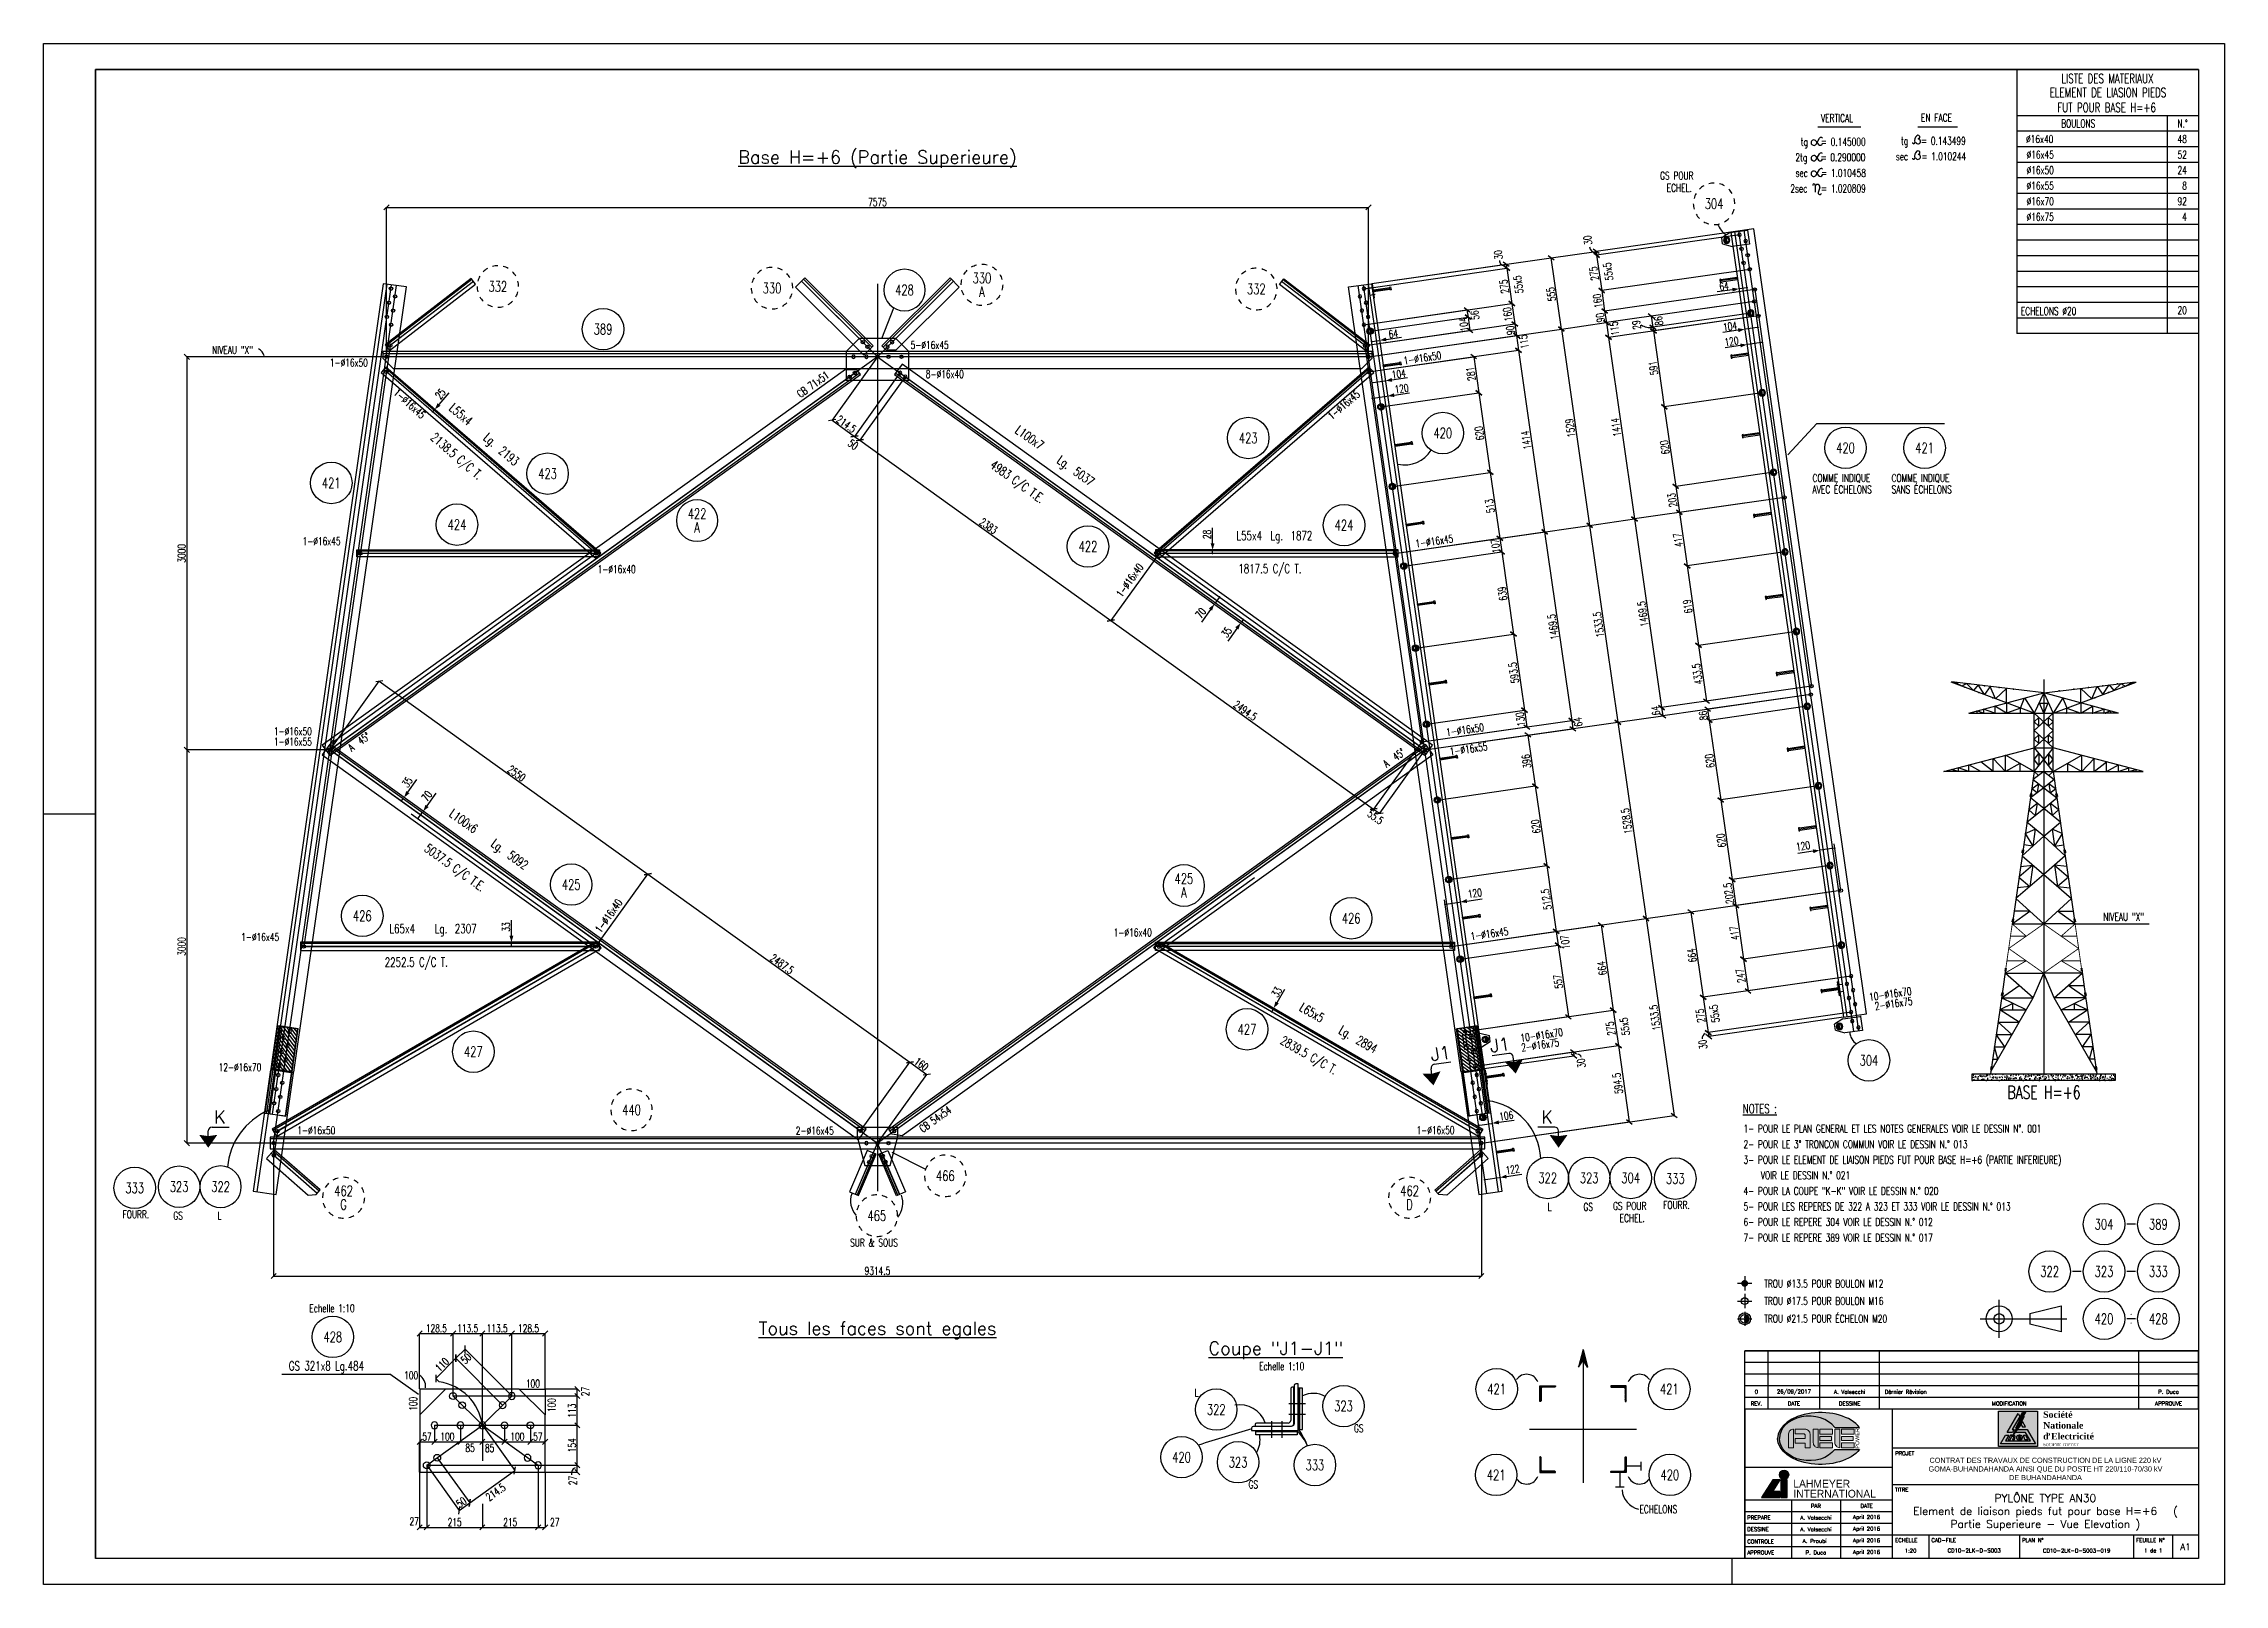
# Paper-space layout 'Layout1' of a CAD drawing. Extents: x 996 to 1837, y 52 to 646.
# The model-space entities are those that its viewports show. They can reach past a viewport. Long polylines and large blocks are cut down to what shows.
import ezdxf
from ezdxf.enums import TextEntityAlignment as Align

# ---------------------------------------------------------------- set-up
doc = ezdxf.new("R2010")
doc.units = 0
doc.header["$LTSCALE"] = 150
doc.header["$MEASUREMENT"] = 0
doc.linetypes.add('DASHDOT', pattern=[1, 0.5, -0.25, 0, -0.25])
doc.linetypes.add('DASHED', pattern=[0.75, 0.5, -0.25])
doc.layers.get('0').update_dxf_attribs({"linetype": 'CONTINUOUS'})
for name, color, linetype in [('ASSI', 6, 'CONTINUOUS'), ('BOLLINI_1', 7, 'CONTINUOUS'), ('BOLLINI_5', 7, 'CONTINUOUS'), ('Echelon', 3, 'CONTINUOUS'), ('FORI', 2, 'CONTINUOUS'), ('LINEA-MEDIA', 7, 'CONTINUOUS'), ('LINEA_ANG', 2, 'CONTINUOUS'), ('LINEE_PIASTRA', 2, 'CONTINUOUS'), ('LINEE_PIASTRE', 2, 'CONTINUOUS'), ('LM', 7, 'CONTINUOUS'), ('LP', 3, 'CONTINUOUS'), ('LS', 7, 'CONTINUOUS'), ('LSP', 3, 'CONTINUOUS'), ('MZ', 6, 'DASHDOT'), ('NOTATION', 2, 'CONTINUOUS'), ('PIASTRE', 5, 'CONTINUOUS'), ('QT_MAL', 7, 'CONTINUOUS'), ('QT_MPR', 7, 'CONTINUOUS'), ('QT_MSP', 7, 'CONTINUOUS'), ('SELLO', 7, 'CONTINUOUS'), ('SELLO-MODIFI', 7, 'CONTINUOUS'), ('TESTI_A_P', 7, 'CONTINUOUS'), ('TRAT-Y', 7, 'DASHED')]:
    doc.layers.add(name, color=color, linetype=linetype)
doc.styles.add('ARIAL', font='arial.ttf')
doc.styles.add('QUOTE', font='ROMANS8.SHX', dxfattribs={"width": 0.7})
doc.styles.add('RD', font='ROMAND8.SHX', dxfattribs={"width": 0.7})
doc.styles.add('ROMANS', font='romans.shx', dxfattribs={"height": 2.5})
doc.styles.add('RQL', font='ROMANS8.SHX', dxfattribs={"width": 0.7})
doc.styles.add('RS', font='ROMANS8.shx', dxfattribs={"width": 0.7})
doc.styles.get("Standard").update_dxf_attribs({"font": 'ROMANS8.SHX', "width": 0.7})
doc.styles.add('SWIS', font='swissl.ttf')
doc.styles.add('TIMES', font='times.ttf')
doc.styles.add('TIMESNEGRITA', font='')
doc.styles.get('TIMESNEGRITA').set_extended_font_data('Times New Roman', bold=True)
doc.dimstyles.new('FRECCE1', dxfattribs={"dimtxt": 60, "dimasz": 6.6667, "dimexe": 0, "dimexo": 0, "dimgap": 1, "dimtad": 1, "dimzin": 0, "dimdsep": 46, "dimtxsty": 'RS', "dimblk1": 'QUOTP', "dimblk2": 'QUOTF', "dimsah": 1, "dimcen": 0, "dimclrd": 2, "dimclre": 2, "dimclrt": 7, "dimadec": 0, "dimazin": 0, "dimtfac": 1, "dimtix": 1, "dimtmove": 2, "dimatfit": 3, "dimldrblk": 'QUOTP', "dimfxl": 1, "dimtolj": 1, "dimtzin": 0, "dimarcsym": 0})
doc.dimstyles.new('TRATTO', dxfattribs={"dimscale": 0, "dimtxt": 60, "dimasz": 40, "dimexe": 0, "dimexo": 0, "dimgap": 10, "dimtad": 1, "dimrnd": 0.5, "dimdsep": 46, "dimtxsty": 'RS', "dimblk1": 'OBLIQUE', "dimblk2": 'OBLIQUE', "dimsah": 1, "dimcen": 0.09, "dimclrd": 2, "dimclre": 2, "dimclrt": 7, "dimadec": 0, "dimazin": 0, "dimtfac": 1, "dimtix": 1, "dimtmove": 2, "dimatfit": 3, "dimfxl": 1, "dimtolj": 1, "dimtzin": 0, "dimarcsym": 0})
pattern_1 = [(135, (-155460.239, 130376.514), (-7.07106781, -7.07106781), [])]

psp = doc.layouts.get("Layout1")

# ---------------------------------------------------------------- texts
at = {"layer": 'SELLO', "color": 2, "style": 'ROMANS'}
for s, height, p in [('REV.', 1.5, (1656.34, 121.48)), ('DATE', 1.5, (1670.84, 121.48)), ('DESSINE', 1.5, (1692.34, 121.48)), ('MODIFICATION', 1.5, (1753.84, 121.48)), ('APPROUVE', 1.5, (1815.34, 121.48)), ('A. Valsecchi', 1.5, (1679.34, 77.48)), ('PAR', 1.5, (1679.34, 81.98)), ('April 2016', 1.5, (1698.84, 77.48)), ('DATE', 1.5, (1698.84, 81.98)), ('A. Valsecchi', 1.5, (1679.34, 72.98)), ('A. Proubi ', 1.5, (1679.34, 68.48)), ('April 2016', 1.5, (1698.84, 72.98)), ('April 2016', 1.5, (1698.84, 68.48)), ('A1', 2.5, (1821.84, 66.23)), ('P. Duca', 1.5, (1679.34, 63.98)), ('April 2016', 1.5, (1698.84, 63.98))]:
    psp.add_text(s, height=height, dxfattribs=at).set_placement(p, align=Align.MIDDLE)
for s, p in [('PROJET', (1709.84, 102.23)), ('TITRE', (1709.84, 88.23)), ('PREPARE', (1652.84, 77.48)), ('CONTROLE', (1652.84, 68.23)), ('DESSINE', (1652.84, 72.98)), ('ECHELLE', (1709.84, 68.73)), ('CAD-FILE', (1723.84, 68.73)), ('PLAN N%%D', (1758.84, 68.73)), ('FEUILLE N%%D', (1802.84, 68.73)), ('APPROUVE', (1652.84, 63.98))]:
    psp.add_text(s, height=1.5, dxfattribs=at).set_placement(p, align=Align.MIDDLE_LEFT)
for s, p in [('1:20', (1715.84, 63.98)), ('CD10-2LK-D-S003', (1740.34, 64.05)), ('1 de 1', (1809.34, 64.05))]:
    psp.add_text(s, height=1.5, dxfattribs=at).set_placement(p, align=Align.CENTER)
at = {"layer": 'SELLO', "color": 3, "style": 'ROMANS'}
psp.add_text('CD10-2LK-D-S003-019', height=1.5, dxfattribs=at).set_placement((1779.84, 63.98), align=Align.CENTER)
at = {"layer": 'SELLO', "attachment_point": 5}
for s, insert, char_height, style in [('{\\C2;CONTRAT DES TRAVAUX DE CONSTRUCTION DE LA LIGNE 220 kV GOMA-BUHANDAHANDA AINSI QUE DU POSTE HT 220/110-70/30 kV\\PDE BUHANDAHANDA}', (1767.84, 96.23), 2, 'ARIAL'), ('{\\C4;PYLÔNE TYPE AN30\\P\\C3;Element de liaison pieds fut pour base H=+6   ( Partie Superieure - Vue Elevation )}', (1767.84, 79.48), 3, 'ROMANS')]:
    psp.add_mtext_dynamic_manual_height_columns(s, width=118, gutter_width=12.5, heights=[0], dxfattribs=dict(at, insert=insert, char_height=char_height, style=style))
at = {"layer": 'SELLO-MODIFI', "color": 2, "style": 'ROMANS'}
for s, p in [('0', (1656.34, 125.98)), ('26/09/2017', (1670.84, 125.98)), ('A. Valsecchi', (1692.34, 125.98)), ('P. Duca', (1815.34, 125.98))]:
    psp.add_text(s, height=1.5, dxfattribs=at).set_placement(p, align=Align.MIDDLE)
psp.add_text('Dérnier Révision', height=1.5, dxfattribs=at).set_placement((1705.84, 125.98), align=Align.MIDDLE_LEFT)

msp = doc.modelspace()

# ---------------------------------------------------------------- texts
at = {"color": 7, "style": 'RS', "width": 0.7}
for s, p in [('NIVEAU "X"', (157626.288, -158758.174)), ('ECHELONS', (154048.983, -163325.846))]:
    msp.add_text(s, height=60, dxfattribs=at).set_placement(p)
at = {"layer": 'ASSI', "color": 2, "style": 'RS', "width": 0.7}
msp.add_text('SUR & SOUS', height=60, dxfattribs=at).set_placement((147961.055, -161270.157))
at = {"layer": 'LINEA-MEDIA', "style": 'RS', "width": 0.7}
for s, p in [('VERTICAL', (155449.349, -152599.946)), ('EN FACE', (156220.926, -152597.116)), ('tg   = 0.145000', (155293.961, -152782.583)), ('tg   = 0.143499', (156066.262, -152775.34)), ('2tg   = 0.290000', (155252.489, -152902.585)), ('sec   = 1.010244', (156026.435, -152895.342)), ('sec   = 1.010458', (155252.93, -153022.586)), ('2sec   = 1.020809', (155212.866, -153142.587))]:
    msp.add_text(s, height=60.0007, dxfattribs=at).set_placement(p)
at = {"layer": 'LM', "style": 'RD', "width": 0.7}
for s, p in [('ELEMENT DE LIASION PIEDS', (157663.155, -152372.576)), ('LISTE DES MATERIAUX', (157659.24, -152264.574)), ('FUT POUR BASE H=+6', (157652.385, -152488.036))]:
    msp.add_text(s, height=69.993, dxfattribs=at).set_placement(p, align=Align.MIDDLE)
at = {"layer": 'LM', "style": 'RS', "width": 0.7}
msp.add_text('NIVEAU "X"', height=60, dxfattribs=at).set_placement((143040.573, -154387.502))
at = {"layer": 'LM', "color": 0, "style": 'RS', "width": 0.7}
for s, p in [('2- POUR LE 3° TRONCON COMMUN VOIR LE DESSIN N.° 013', (154852.071, -160511.828)), ('1- POUR LE PLAN GENERAL ET LES NOTES GENERALES VOIR LE DESSIN N%%D. 001', (154852.071, -160391.828)), ('3- POUR LE ELEMENT DE LIAISON PIEDS FUT POUR BASE H=+6 (PARTIE INFERIEURE)', (154852.071, -160631.828)), ('VOIR LE DESSIN N.° 021', (154985.068, -160751.828)), ('4- POUR LA COUPE "K-K" VOIR LE DESSIN N.° 020', (154852.071, -160871.828)), ('5- POUR LES REPERES DE 322 A 323 ET 333 VOIR LE DESSIN N.° 013', (154852.071, -160991.828)), ('6- POUR LE REPERE 304 VOIR LE DESSIN N.° 012', (154852.071, -161111.828)), ('7- POUR LE REPERE 389 VOIR LE DESSIN N.° 017', (154852.071, -161231.828))]:
    msp.add_text(s, height=60, dxfattribs=at).set_placement(p)
at = {"layer": 'LM', "linetype": 'ByBlock', "style": 'RS', "width": 0.7}
for s, p in [('TROU %%C13.5 POUR BOULON M12', (155011.21, -161586.82)), ('TROU %%C21.5 POUR ÉCHELON M20', (155011.223, -161857.428)), ('TROU %%C17.5 POUR BOULON M16', (155011.249, -161720.602))]:
    msp.add_text(s, height=60, dxfattribs=at).set_placement(p)
at = {"layer": 'LM', "char_height": 59.9916, "style": 'RD'}
for s, insert, attachment_point in [('BOULONS', (157301.978, -152611.481), 4), ('N.°', (158277.943, -152611.481), 6)]:
    msp.add_mtext(s, dxfattribs=dict(at, insert=insert, attachment_point=attachment_point))
at = {"layer": 'LS', "color": 7, "style": 'RS', "width": 0.7}
for s, height, p in [('∅16x40', 59.9916, (157031.104, -152761.5)), ('∅16x45', 59.9916, (157035.314, -152881.426)), ('∅16x50', 59.9916, (157035.314, -153001.426)), ('∅16x55', 59.9916, (157035.314, -153121.41)), ('∅16x70', 59.9916, (157035.314, -153241.376)), ('∅16x75', 59.9916, (157035.314, -153361.376)), ('ECHELONS %%C20', 59.9916, (156990.662, -154088.026)), ('Echelle 1:10', 60, (143790.233, -161776.266)), ('Echelle 1:10', 60, (151115.529, -162222.953))]:
    msp.add_text(s, height=height, dxfattribs=at).set_placement(p)
for s, height, p in [('48', 59.9916, (158271.654, -152761.443)), ('52', 59.9916, (158271.654, -152881.426)), ('24', 59.9916, (158271.654, -153001.426)), ('8', 59.992, (158271.654, -153121.41)), ('92', 59.9916, (158271.654, -153241.41)), ('4', 59.992, (158271.654, -153361.376)), ('20', 59.9916, (158271.654, -154081.292))]:
    msp.add_text(s, height=height, dxfattribs=at).set_placement(p, align=Align.RIGHT)
at = {"layer": 'LS', "color": 3, "style": 'RD'}
for s, p in [('%%UBase H=+6 (Partie Superieure)', (148172.366, -152877.852)), ('K', (143100.021, -160272.853)), ('K', (153336.211, -160272.853)), ('%%UTous les faces sont egales', (148172.366, -161917.403)), ('%%UCoupe "J1-J1"', (151243.666, -162071.655, -2509.509))]:
    msp.add_text(s, height=100, dxfattribs=at).set_placement(p, align=Align.MIDDLE)
at = {"layer": 'LS', "style": 'RS', "width": 0.7}
for s, p in [('GS POUR', (154208.768, -153044.267)), (' ECHEL.', (154230.83, -153137.56))]:
    msp.add_text(s, height=60, dxfattribs=at).set_placement(p)
at = {"layer": 'LS', "color": 3, "style": 'RD'}
for rotation, p in [(8.1661393, (152514.888, -159781.381)), (8.1649027, (152973.059, -159715.638))]:
    msp.add_text('J1', height=100, rotation=rotation, dxfattribs=at).set_placement(p, align=Align.MIDDLE)
at = {"layer": 'LS', "color": 2, "style": 'RS', "width": 0.7}
for p in [(144575.356, -162264.469), (145514.878, -162326.886)]:
    msp.add_text('100', height=60, dxfattribs=at).set_placement(p, align=Align.MIDDLE)
for p in [(144590.758, -162483.242), (145659.941, -162493.008)]:
    msp.add_text('100', height=60, rotation=90, dxfattribs=at).set_placement(p, align=Align.MIDDLE)
at = {"layer": 'LS', "color": 3, "insert": (157169.445, -160080.741), "char_height": 100, "attachment_point": 5, "style": 'RD'}
msp.add_mtext('BASE H=+6', dxfattribs=at)
at = {"layer": 'NOTATION', "color": 7, "style": 'RS', "width": 0.7}
msp.add_text('%%uNOTES :', height=70, dxfattribs=at).set_placement((154845.916, -160242.026))
at = {"layer": 'TESTI_A_P', "style": 'RS', "width": 0.7}
for s, p in [('AVEC ÉCHELONS', (155384.326, -155462.992)), ('COMME INDIQUE', (155384.326, -155375.461)), ('COMME INDIQUE', (155994.094, -155375.461)), ('SANS ÉCHELONS', (155994.094, -155462.992)), ('L', (153341.589, -160994.812)), ('GS', (153617.397, -160994.812)), ('GS POUR', (153845.552, -160988.263)), ('FOURR.', (154232.262, -160980.962)), ('FOURR.', (142349.74, -161052.213)), ('GS', (142741.461, -161062.776)), ('L', (143081.853, -161062.776)), (' ECHEL.', (153867.613, -161081.556)), ('L', (150618.44, -162427.102)), ('GS', (151847.594, -162702.847)), ('GS', (151034.356, -163135.249))]:
    msp.add_text(s, height=60, dxfattribs=at).set_placement(p)

# ---------------------------------------------------------------- blocks, each defined once
blk = doc.blocks.new('LOGO SNEL')
at = {"layer": 'SELLO'}
h = blk.add_hatch(color=170, dxfattribs=at)
h.paths.add_polyline_path([(-3.08, 6.8), (-18.08, 6.8), (-18.08, -6.8), (-3.08, -6.8)])
h.paths.add_polyline_path([(-7.65, 0.74), (-8.92, 0.74), (-9.49, 1.73), (-8.86, 2.83)], flags=16)
h.paths.add_polyline_path([(-8.27, 4.7), (-10.07, 1.41), (-9.68, 1.41), (-10.97, -0.35), (-7.02, -0.35), (-3.86, -5.82), (-17.3, -5.82), (-15.41, -2.54), (-14.14, -2.54), (-15.41, -4.72), (-5.76, -4.72), (-7.65, -1.44), (-11.77, -1.44), (-12.42, -2.33), (-11.14, 0.17), (-11.49, 0.35), (-10.07, 3.14), (-10.42, 3.31), (-8.86, 6.38), (-7.61, 6.48), (-8.59, 4.7)], flags=16)
h.paths.add_polyline_path([(-9.95, 4.72), (-12.88, -0.35), (-12.1, -0.35), (-12.73, -1.44), (-14.78, -1.44), (-10.58, 5.82)], flags=16)
h.paths.add_polyline_path([(-7.7, -2.54), (-6.81, -4.26), (-7.9, -4.26), (-8.53, -2.54)], flags=16)
h.paths.add_polyline_path([(-9.03, -2.9), (-8.93, -3.09), (-8.86, -3.32), (-8.85, -3.52), (-10.41, -3.52), (-10.38, -3.67), (-10.3, -3.76), (-10.29, -3.77), (-10.2, -3.81), (-10.08, -3.83), (-9.99, -3.84), (-9.86, -3.83), (-9.77, -3.8), (-9.67, -3.74), (-9.65, -3.71), (-8.86, -3.71), (-8.93, -3.87), (-9.08, -4.03), (-9.28, -4.14), (-9.49, -4.2), (-9.66, -4.23), (-9.86, -4.25), (-10.11, -4.26), (-10.37, -4.23), (-10.59, -4.18), (-10.79, -4.09), (-10.93, -3.99), (-11.07, -3.83), (-11.15, -3.62), (-11.17, -3.41), (-11.16, -3.21), (-11.09, -3), (-10.99, -2.87), (-10.89, -2.77), (-10.75, -2.68), (-10.55, -2.6), (-10.31, -2.55), (-10.07, -2.54), (-9.82, -2.54), (-9.57, -2.58), (-9.36, -2.66), (-9.18, -2.76)], flags=16)
h.paths.add_polyline_path([(-9.62, -3.12), (-9.59, -3.23), (-10.45, -3.23), (-10.38, -3.1), (-10.27, -3), (-10.12, -2.96), (-9.95, -2.95), (-9.73, -2.99)], flags=0)
h.paths.add_polyline_path([(-12.73, -2.84), (-12.72, -2.84, -0.53324), (-12.35, -3.38), (-12.71, -4.26), (-11.93, -4.26), (-11.72, -3.03, 0.387199), (-12, -2.58, 0.188481), (-12.93, -2.68), (-12.87, -2.54), (-13.47, -2.54), (-14.36, -4.26), (-13.57, -4.26), (-13.09, -3.08, -0.304428)], flags=16)
h = blk.add_hatch(color=50, dxfattribs=at)
h.paths.add_polyline_path([(-14.78, -1.44), (-12.73, -1.44), (-12.1, -0.35), (-12.88, -0.35), (-9.95, 4.72), (-10.58, 5.82)])
h.paths.add_polyline_path([(-8.86, 2.83), (-9.49, 1.73), (-8.92, 0.74), (-7.65, 0.74)])
h.paths.add_polyline_path([(-10.97, -0.35), (-11.77, -1.44), (-7.65, -1.44), (-5.76, -4.72), (-15.41, -4.72), (-14.14, -2.54), (-15.41, -2.54), (-17.3, -5.82), (-3.86, -5.82), (-7.02, -0.35)])
h.paths.add_polyline_path([(-7.7, -2.54), (-8.53, -2.54), (-7.9, -4.26), (-6.81, -4.26)], flags=17)
h.paths.add_polyline_path([(-8.95, -3.05), (-9.01, -2.95), (-9.07, -2.87), (-9.15, -2.79), (-9.23, -2.73), (-9.31, -2.68), (-9.41, -2.64), (-9.52, -2.6), (-9.63, -2.57), (-9.76, -2.55), (-9.89, -2.54), (-10.03, -2.54), (-10.11, -2.54), (-10.24, -2.55), (-10.37, -2.56), (-10.49, -2.59), (-10.6, -2.62), (-10.7, -2.66), (-10.79, -2.71), (-10.87, -2.76), (-10.9, -2.79), (-10.99, -2.87), (-11.05, -2.95), (-11.11, -3.05), (-11.14, -3.16), (-11.17, -3.27), (-11.17, -3.4), (-11.17, -3.44), (-11.16, -3.56), (-11.13, -3.67), (-11.09, -3.78), (-11.03, -3.87), (-10.96, -3.96), (-10.87, -4.03), (-10.83, -4.06), (-10.74, -4.11), (-10.64, -4.16), (-10.54, -4.19), (-10.42, -4.22), (-10.3, -4.24), (-10.17, -4.25), (-10.03, -4.26), (-9.92, -4.25), (-9.78, -4.25), (-9.66, -4.23), (-9.54, -4.21), (-9.43, -4.19), (-9.33, -4.15), (-9.24, -4.12), (-9.14, -4.06), (-9.04, -3.99), (-8.97, -3.91), (-8.91, -3.81), (-8.86, -3.71), (-9.62, -3.71), (-9.8, -3.82), (-10.04, -3.84), (-10.27, -3.79), (-10.38, -3.67), (-10.41, -3.52), (-8.85, -3.52), (-8.86, -3.38), (-8.88, -3.26), (-8.91, -3.15)], flags=17)
h.paths.add_polyline_path([(-9.59, -3.23), (-10.45, -3.23), (-10.38, -3.1), (-10.27, -3), (-10.12, -2.96), (-9.95, -2.95), (-9.73, -2.99), (-9.62, -3.12)], flags=16)
h.paths.add_polyline_path([(-12.35, -3.38), (-12.71, -4.26), (-11.93, -4.26), (-11.72, -3.03, 0.387199), (-12, -2.58, 0.188481), (-12.93, -2.68), (-12.87, -2.54), (-13.47, -2.54), (-14.36, -4.26), (-13.57, -4.26), (-13.09, -3.08, -0.304428), (-12.73, -2.84), (-12.72, -2.84, -0.53324)], flags=17)
blk.add_hatch(color=10, dxfattribs=at).paths.add_polyline_path([(-11.14, 0.17), (-11.49, 0.35), (-10.07, 3.14), (-10.42, 3.31), (-8.86, 6.38), (-7.61, 6.48), (-8.59, 4.7), (-8.27, 4.7), (-10.07, 1.41), (-9.68, 1.41), (-12.42, -2.33)])
at = {"layer": 'SELLO', "color": 170}
blk.add_lwpolyline([(-18.08, 6.8), (-3.08, 6.8), (-3.08, -6.8), (-18.08, -6.8)], close=True, dxfattribs=at)
at = {"layer": 'SELLO', "color": 50}
for points in [[(-14.78, -1.44), (-10.58, 5.82), (-9.95, 4.72), (-12.88, -0.35), (-12.1, -0.35), (-12.73, -1.44)], [(-8.92, 0.74), (-7.65, 0.74), (-8.86, 2.83), (-9.49, 1.73)], [(-10.9, -2.79), (-10.99, -2.87), (-11.05, -2.95), (-11.11, -3.05), (-11.14, -3.16), (-11.17, -3.27), (-11.17, -3.4), (-11.17, -3.44), (-11.16, -3.56), (-11.13, -3.67), (-11.09, -3.78), (-11.03, -3.87), (-10.96, -3.96), (-10.87, -4.03), (-10.83, -4.06), (-10.74, -4.11), (-10.64, -4.16), (-10.54, -4.19), (-10.42, -4.22), (-10.3, -4.24), (-10.17, -4.25), (-10.03, -4.26), (-9.92, -4.25), (-9.78, -4.25), (-9.66, -4.23), (-9.54, -4.21), (-9.43, -4.19), (-9.33, -4.15), (-9.24, -4.12), (-9.14, -4.06), (-9.04, -3.99), (-8.97, -3.91), (-8.91, -3.81), (-8.86, -3.71), (-9.65, -3.71), (-9.67, -3.74), (-9.77, -3.8), (-9.86, -3.83), (-9.99, -3.84), (-10.08, -3.83), (-10.2, -3.81), (-10.29, -3.77), (-10.3, -3.76), (-10.38, -3.67), (-10.41, -3.52), (-8.85, -3.52), (-8.86, -3.38), (-8.88, -3.26), (-8.91, -3.15), (-8.95, -3.05), (-9.01, -2.95), (-9.07, -2.87), (-9.15, -2.79), (-9.23, -2.73), (-9.31, -2.68), (-9.41, -2.64), (-9.52, -2.6), (-9.63, -2.57), (-9.76, -2.55), (-9.89, -2.54), (-10.03, -2.54), (-10.11, -2.54), (-10.24, -2.55), (-10.37, -2.56), (-10.49, -2.59), (-10.6, -2.62), (-10.7, -2.66), (-10.79, -2.71), (-10.87, -2.76)], [(-9.99, -2.95), (-10.12, -2.96), (-10.23, -2.99), (-10.29, -3.02), (-10.38, -3.1), (-10.43, -3.2), (-10.44, -3.23), (-9.59, -3.23), (-9.62, -3.12), (-9.7, -3.03), (-9.71, -3.02), (-9.8, -2.97), (-9.92, -2.95)], [(-6.81, -4.26), (-7.9, -4.26), (-8.53, -2.54), (-7.7, -2.54)]]:
    blk.add_lwpolyline(points, close=True, dxfattribs=at)
at = {"layer": 'SELLO', "color": 10}
blk.add_lwpolyline([(-11.14, 0.17), (-11.49, 0.35), (-10.07, 3.14), (-10.42, 3.31), (-8.86, 6.38), (-7.61, 6.48), (-8.59, 4.7), (-8.27, 4.7), (-10.07, 1.41), (-9.68, 1.41), (-12.42, -2.33)], close=True, dxfattribs=at)
at = {"layer": 'SELLO', "color": 50}
blk.add_lwpolyline([(-10.97, -0.35), (-7.02, -0.35), (-3.86, -5.82), (-17.3, -5.82), (-15.41, -2.54), (-14.14, -2.54), (-15.41, -4.72), (-5.76, -4.72), (-7.65, -1.44), (-11.77, -1.44)], dxfattribs=at)
blk.add_lwpolyline([(-12.73, -2.84), (-12.72, -2.84, -0.53324), (-12.35, -3.38), (-12.71, -4.26), (-11.93, -4.26), (-11.72, -3.03, 0.387199), (-12, -2.58, 0.188481), (-12.93, -2.68), (-12.87, -2.54), (-13.47, -2.54), (-14.36, -4.26), (-13.57, -4.26), (-13.09, -3.08, -0.304428)], format="xyb", close=True, dxfattribs=at)
at = {"layer": 'SELLO'}
for s, height, style, p in [('SOCIETE  D ETAT', 1.0938, 'TIMES', (-0.9, -6.16)), (',', 2.5, 'TIMESNEGRITA', (1, -1.03)), (',', 1.09, 'TIMES', (7.74, -5.24))]:
    blk.add_text(s, height=height, dxfattribs=dict(at, style=style)).set_placement(p, align=Align.MIDDLE_LEFT)
at = {"layer": 'SELLO', "insert": (-0.9, 1.28), "char_height": 2.5, "width": 21.0938, "attachment_point": 4, "style": 'TIMESNEGRITA'}
blk.add_mtext('Société\\PNationale\\Pd Electricité', dxfattribs=at)
blk = doc.blocks.new('LOGO LAHMEYER')
at = {"layer": 'SELLO', "true_color": 0x231f20}
h = blk.add_hatch(color=250, dxfattribs=at)
h.dxf.hatch_style = 1
h.paths.add_polyline_path([(-14.55, -5.31), (-12.12, -5.31), (-12.12, 1.57), (-14.55, 1.57)])
h.paths.add_polyline_path([(-14.98, -5.31), (-14.98, -2.89), (-17.59, -2.89), (-14.81, 1.57), (-17.67, 1.57), (-21.98, -5.31)])
at = {"layer": 'SELLO', "true_color": 0xee1c25}
h = blk.add_hatch(color=240, dxfattribs=at)
h.dxf.hatch_style = 1
edge = h.paths.add_edge_path()
edge.add_arc((-13.33, 3.51), 1.8, 0, 360)
at = {"layer": 'SELLO', "color": 250, "true_color": 0x231f20}
for points in [[(-14.98, -5.31), (-14.98, -2.89), (-17.59, -2.89), (-14.81, 1.57), (-17.67, 1.57), (-21.98, -5.31)], [(-14.55, -5.31), (-12.12, -5.31), (-12.12, 1.57), (-14.55, 1.57)]]:
    blk.add_lwpolyline(points, close=True, dxfattribs=at)
at = {"layer": 'SELLO', "color": 240, "true_color": 0xee1c25}
blk.add_circle((-13.33, 3.51), 1.8, dxfattribs=at)
at = {"layer": 'SELLO', "color": 250, "true_color": 0x231f20, "style": 'ARIAL', "width": 0.95}
blk.add_text('LAHMEYER', height=3, dxfattribs=at).set_placement((-9.74, 1.57), align=Align.TOP_LEFT)
blk.add_text('INTERNATIONAL', height=3, dxfattribs=at).set_placement((-9.74, -6.2), align=Align.BOTTOM_LEFT)
blk = doc.blocks.new('LOGO AEE')
at = {"layer": 'SELLO', "true_color": 0x2e4894}
h = blk.add_hatch(color=167, dxfattribs=at)
h.dxf.hatch_style = 1
edge = h.paths.add_edge_path()
edge.add_ellipse((0.8, 0), major_axis=(-16.61, 0), ratio=0.602151, start_angle=205.37693, end_angle=360)
edge.add_ellipse((0.8, 0), major_axis=(-16.61, 0), ratio=0.602151, start_angle=0, end_angle=154.62307)
edge.add_line((15.81, -4.29), (6.23, -4.29))
edge.add_ellipse((-3.66, 0), major_axis=(-11.43, 0), ratio=0.75, start_angle=0, end_angle=150, ccw=False)
edge.add_ellipse((-3.66, 0), major_axis=(-11.43, 0), ratio=0.75, start_angle=210, end_angle=360, ccw=False)
edge.add_line((6.23, 4.29), (15.81, 4.29))
at = {"layer": 'SELLO', "lineweight": 0, "true_color": 0x615b56}
h = blk.add_hatch(color=251, dxfattribs=at)
h.dxf.hatch_style = 1
h.paths.add_polyline_path([(13.74, 3.57), (8.83, 3.57), (8.83, 1.68), (13.74, 1.68)])
h.paths.add_polyline_path([(8.18, 3.57), (6.3, 3.57), (6.3, -1.63), (6.32, -1.93), (6.41, -2.33), (6.59, -2.68), (6.85, -3.01), (7.04, -3.19), (7.39, -3.4), (7.77, -3.53), (8.18, -3.57)])
h.paths.add_polyline_path([(13.33, 0.77), (8.83, 0.77), (8.83, -0.76), (13.33, -0.76)])
h.paths.add_polyline_path([(13.74, -1.73), (8.83, -1.73), (8.83, -3.57), (13.74, -3.57)])
h.paths.add_polyline_path([(5.41, 3.57), (0.49, 3.57), (0.49, 1.68), (5.41, 1.68)])
h.paths.add_polyline_path([(-0.15, 3.57), (-2.03, 3.57), (-2.03, -1.63), (-2.01, -1.93), (-1.91, -2.33), (-1.74, -2.68), (-1.48, -3.01), (-1.29, -3.19), (-0.94, -3.4), (-0.56, -3.53), (-0.15, -3.57)])
h.paths.add_polyline_path([(5, 0.77), (0.49, 0.77), (0.49, -0.76), (5, -0.76)])
h.paths.add_polyline_path([(5.41, -1.73), (0.49, -1.73), (0.49, -3.57), (5.41, -3.57)])
h.paths.add_polyline_path([(-9.67, 3.57), (-9.93, 3.56), (-10.33, 3.47), (-10.69, 3.29), (-11.01, 3.04), (-11.17, 2.88), (-11.38, 2.54), (-11.51, 2.15), (-11.55, 1.73), (-11.55, -3.57), (-9.67, -3.57)])
h.paths.add_polyline_path([(-5.34, 3.57), (-9.04, 3.57), (-9.04, 1.73), (-5.77, 1.73), (-5.59, 1.73), (-5.26, 1.56), (-5.2, 1.45), (-5.13, 1.02), (-5.13, -0.02), (-9.04, -0.02), (-9.04, -1.84), (-5.13, -1.84), (-5.13, -3.57), (-3.3, -3.57), (-3.3, 1.73), (-3.31, 1.99), (-3.41, 2.38), (-3.61, 2.73), (-3.89, 3.04), (-4.15, 3.25), (-4.51, 3.43), (-4.91, 3.54)])
at = {"layer": 'SELLO', "color": 251, "lineweight": 0, "true_color": 0x615b56}
for points in [[(-9.67, 3.57), (-9.93, 3.56), (-10.33, 3.47), (-10.69, 3.29), (-11.01, 3.04), (-11.17, 2.88), (-11.38, 2.54), (-11.51, 2.15), (-11.55, 1.73), (-11.55, -3.57), (-9.67, -3.57)], [(-5.34, 3.57), (-9.04, 3.57), (-9.04, 1.73), (-5.77, 1.73), (-5.59, 1.73), (-5.26, 1.56), (-5.2, 1.45), (-5.13, 1.02), (-5.13, -0.02), (-9.04, -0.02), (-9.04, -1.84), (-5.13, -1.84), (-5.13, -3.57), (-3.3, -3.57), (-3.3, 1.73), (-3.31, 1.99), (-3.41, 2.38), (-3.61, 2.73), (-3.89, 3.04), (-4.15, 3.25), (-4.51, 3.43), (-4.91, 3.54)], [(-0.15, 3.57), (-2.03, 3.57), (-2.03, -1.63), (-2.01, -1.93), (-1.91, -2.33), (-1.74, -2.68), (-1.48, -3.01), (-1.29, -3.19), (-0.94, -3.4), (-0.56, -3.53), (-0.15, -3.57)], [(5.41, 3.57), (0.49, 3.57), (0.49, 1.68), (5.41, 1.68)], [(5, 0.77), (0.49, 0.77), (0.49, -0.76), (5, -0.76)], [(8.18, 3.57), (6.3, 3.57), (6.3, -1.63), (6.32, -1.93), (6.41, -2.33), (6.59, -2.68), (6.85, -3.01), (7.04, -3.19), (7.39, -3.4), (7.77, -3.53), (8.18, -3.57)], [(13.74, 3.57), (8.83, 3.57), (8.83, 1.68), (13.74, 1.68)], [(13.33, 0.77), (8.83, 0.77), (8.83, -0.76), (13.33, -0.76)], [(5.41, -1.73), (0.49, -1.73), (0.49, -3.57), (5.41, -3.57)], [(13.74, -1.73), (8.83, -1.73), (8.83, -3.57), (13.74, -3.57)]]:
    blk.add_lwpolyline(points, close=True, dxfattribs=at)
at = {"layer": 'SELLO', "color": 167, "true_color": 0x2e4894}
for points in [[(6.23, 4.29), (15.81, 4.29)], [(6.23, -4.29), (15.81, -4.29)]]:
    blk.add_lwpolyline(points, dxfattribs=at)
for centre, major_axis, ratio, start_param in [((0.8, 0), (-16.61, 0), 0.602151, 3.584504), ((-3.66, 0), (-11.43, 0), 0.75, 3.665191)]:
    blk.add_ellipse(centre, major_axis=major_axis, ratio=ratio, start_param=start_param, end_param=6.283185, dxfattribs=at)
at = {"layer": 'SELLO', "color": 167, "true_color": 0x2e4894, "extrusion": (0, 0, -1)}
for centre, major_axis, ratio, start_param in [((-3.66, 0), (-11.43, 0), 0.75, 3.665191), ((0.8, 0), (-16.61, 0), 0.602151, 3.584504)]:
    blk.add_ellipse(centre, major_axis=major_axis, ratio=ratio, start_param=start_param, end_param=6.283185, dxfattribs=at)
at = {"layer": 'SELLO', "color": 13, "true_color": 0xd3505e, "style": 'SWIS'}
blk.add_text('POWER', height=1.5, rotation=90, dxfattribs=at).set_placement((14.91, 0), align=Align.MIDDLE)
blk = doc.blocks.new('xxx')
blk.add_circle((0, 0), 8)
at = {"color": 3, "style": 'RQL', "width": 0.7}
blk.add_attdef('POS', text='', height=4, dxfattribs=at).set_placement((0, 0), align=Align.MIDDLE)
at = {"style": 'RQL', "width": 0.7, "flags": 1}
for tag, p in [('TIPO', (-0.39, -8.66)), ('POS1', (-0.39, -5.42))]:
    blk.add_attdef(tag, p, '', height=2, dxfattribs=at)
blk = doc.blocks.new('P20')
at = {"color": 0}
for p, q in [((1, 0), (0, 1)), ((1, 0), (0, 1)), ((0, 1), (0, 1)), ((0, 0.9), (0.1, 1)), ((0, 0.9), (0.1, 1)), ((0, 0.8), (0.1, 1)), ((0, 0.8), (0.2, 1)), ((0, 0.8), (0.2, 1)), ((0, 0.7), (0.3, 1)), ((0, 0.7), (0.3, 1)), ((1, -0.1), (0, 0.9)), ((1, -0.1), (0, 0.9)), ((1, -0.1), (0, 0.9)), ((0, 0.6), (0.3, 0.9)), ((0, 0.6), (0.4, 0.9)), ((0, 0.5), (0.4, 0.9)), ((0, 0.5), (0.4, 0.9)), ((0, 0.4), (0.4, 0.9)), ((0, 0.4), (0.5, 0.9)), ((0, 0.4), (0.5, 0.9)), ((1, -0.2), (0, 0.8)), ((1, -0.2), (0, 0.8)), ((0, 0.3), (0.5, 0.8)), ((0, 0.3), (0.6, 0.8)), ((0, 0.2), (0.6, 0.8)), ((0, 0.2), (0.6, 0.8)), ((0, 0.1), (0.6, 0.8)), ((1, -0.2), (0, 0.7)), ((1, -0.3), (0, 0.7)), ((0, 0.1), (0.7, 0.7)), ((0, 0), (0.7, 0.7)), ((0, 0), (0.7, 0.7)), ((0, -0.1), (0.7, 0.7)), ((0, -0.1), (0.8, 0.7)), ((0.9, -0.3), (0, 0.6)), ((0.9, -0.3), (0, 0.6)), ((0, -0.1), (0.8, 0.6)), ((0, -0.2), (0.8, 0.6)), ((0, -0.2), (0.8, 0.6)), ((0, -0.3), (0.8, 0.6)), ((0.9, -0.4), (0, 0.5)), ((0.9, -0.4), (0, 0.5)), ((0.9, -0.4), (0, 0.5)), ((0, -0.3), (0.8, 0.5)), ((0, -0.4), (0.9, 0.5)), ((0, -0.4), (0.9, 0.5)), ((0.9, -0.5), (0, 0.4)), ((0.9, -0.5), (0, 0.4)), ((0, -0.5), (0.9, 0.4)), ((0, -0.5), (0.9, 0.4)), ((0, -0.5), (0.9, 0.4)), ((0.8, -0.5), (0, 0.3)), ((0.8, -0.6), (0, 0.3)), ((0, -0.6), (0.9, 0.3)), ((0, -0.6), (0.9, 0.3)), ((0, -0.7), (1, 0.3)), ((0.8, -0.6), (0, 0.2)), ((0.8, -0.6), (0, 0.2)), ((0, -0.7), (1, 0.2)), ((0, -0.8), (1, 0.2)), ((0, -0.8), (1, 0.2)), ((0.8, -0.6), (0, 0.1)), ((0.8, -0.7), (0, 0.1)), ((0.7, -0.7), (0, 0.1)), ((0, -0.9), (1, 0.1)), ((0, -0.9), (1, 0.1)), ((0, -0.9), (1, 0.1)), ((0.7, -0.7), (0, 0)), ((0, -1), (1, 0)), ((1, 0.1), (0.1, 1)), ((1, 0.1), (0.1, 1)), ((1, 0.2), (0.2, 1)), ((1, 0.2), (0.2, 1)), ((0.9, 0.3), (0.3, 0.9)), ((0.9, 0.4), (0.4, 0.9)), ((0.9, 0.5), (0.5, 0.9)), ((0.8, 0.6), (0.6, 0.8)), ((0.7, -0.7), (0, 0)), ((0, -1), (1, 0)), ((0.7, -0.7), (0, -0.1)), ((0.6, -0.8), (0, -0.1)), ((0.6, -0.8), (0, -0.2)), ((0.6, -0.8), (0, -0.2)), ((0.6, -0.8), (0, -0.3)), ((0.5, -0.8), (0, -0.3)), ((0.5, -0.9), (0, -0.4)), ((0.5, -0.9), (0, -0.4)), ((0.4, -0.9), (0, -0.4)), ((0.4, -0.9), (0, -0.5)), ((0.4, -0.9), (0, -0.5)), ((0.4, -0.9), (0, -0.6)), ((0.3, -0.9), (0, -0.6)), ((0.3, -1), (0, -0.7)), ((0.3, -1), (0, -0.7)), ((0.2, -1), (0, -0.8)), ((0.2, -1), (0, -0.8)), ((0.1, -1), (0, -0.8)), ((0.1, -1), (0, -0.9)), ((0.1, -1), (1, -0.1)), ((0.1, -1), (1, -0.1)), ((0.2, -1), (1, -0.2)), ((0.2, -1), (1, -0.2)), ((0.3, -0.9), (0.9, -0.3)), ((0.4, -0.9), (0.9, -0.4)), ((0.5, -0.9), (0.9, -0.5)), ((0.6, -0.8), (0.8, -0.6))]:
    blk.add_line(p, q, dxfattribs=at)
for radius in [1.5, 1]:
    blk.add_circle((0, 0), radius)
blk = doc.blocks.new('MRKR_98')
blk.add_point((0, 0))
at = {"color": 7, "style": 'QUOTE', "width": 0.5, "flags": 1}
for tag, p in [('AUX2', (3.71, 4.93)), ('NFORI', (3.72, 5.3)), ('TI', (3.73, 6.83)), ('AUX1', (3.73, 4.19)), ('DI_S', (3.73, 6.42)), ('D_S', (3.73, 6.02)), ('E_S', (3.73, 5.68)), ('FAM', (3.73, 4.55)), ('COMMESSA', (3.73, 3.85)), ('MD', (3.73, 3.51)), ('MP', (3.73, 3.16)), ('LARGHEZZA', (3.73, 2.82)), ('SPESSORE', (3.73, 2.48)), ('NP', (3.73, 2.14)), ('SV', (3.73, 1.79)), ('PESO', (3.73, 1.45)), ('QUA', (3.73, 1.11)), ('LUN', (3.73, 0.76)), ('PROF', (3.73, 0.42)), ('POS', (3.73, 0.08))]:
    blk.add_attdef(tag, p, '', height=0.2, dxfattribs=at)
at = {"color": 7, "flags": 1}
for tag, p in [('LAV1', (5.26, 6.88)), ('LAV2', (5.26, 6.55)), ('LAV3', (5.26, 6.21)), ('LAV4', (5.26, 5.88)), ('LAV5', (5.26, 5.55)), ('LAV6', (5.26, 5.21)), ('LAV7', (5.26, 4.88)), ('LAV8', (5.26, 4.55)), ('LAV9', (5.26, 4.21)), ('LAV10', (5.26, 3.88))]:
    blk.add_attdef(tag, p, '', height=0.2, dxfattribs=at)
blk = doc.blocks.new('ASSE98')
blk.add_line((0, 0), (1, 0))
at = {"color": 7, "style": 'QUOTE', "width": 0.5, "flags": 1}
for tag, p in [('TI', (1.3831, 6.8273)), ('DI_S', (1.3831, 6.4218)), ('D_S', (1.3831, 6.0209)), ('E_S', (1.3831, 5.6806)), ('NFORI', (1.3645, 5.2979)), ('ALAR', (1.3635, 4.9325)), ('FAM', (1.3775, 4.5465)), ('ALA', (1.3831, 4.1926)), ('DISP2', (1.3831, 3.8497)), ('DISP1', (1.3831, 3.5069)), ('PINZAF', (1.3831, 3.164)), ('PINZAI', (1.3831, 2.8211)), ('TRP', (1.3831, 2.4783)), ('NP', (1.3831, 2.1354)), ('SV', (1.3831, 1.7926)), ('PESO', (1.3831, 1.4497)), ('QUA', (1.3831, 1.1069)), ('LUN', (1.3831, 0.764)), ('PROF', (1.3831, 0.4211)), ('POS', (1.3831, 0.0783))]:
    blk.add_attdef(tag, p, '', height=0.2, dxfattribs=at)
at = {"color": 7, "flags": 1}
for tag, p in [('LAV1', (3.0743, 6.8285)), ('LAV2', (3.0743, 6.4951)), ('LAV3', (3.0743, 6.1618)), ('LAV4', (3.0743, 5.8285)), ('LAV5', (3.0743, 5.4951)), ('LAV6', (3.0743, 5.1618)), ('LAV7', (3.0743, 4.8285)), ('LAV8', (3.0743, 4.4951)), ('LAV9', (3.0743, 4.1618)), ('LAV10', (3.0743, 3.8285))]:
    blk.add_attdef(tag, p, '', height=0.2, dxfattribs=at)
blk = doc.blocks.new('16')
blk.add_circle((0, 0), 1)
blk = doc.blocks.new('A$C6E393FD9')
at = {"layer": 'Echelon'}
blk.add_lwpolyline([(3, 0), (0, 20), (169, 41), (168, 47), (178, 48), (182, 17), (172, 16), (171, 22), (3, 0)], close=True, dxfattribs=at)
at = {"layer": 'MZ', "ltscale": 0.2}
blk.add_line((1, 10), (180, 33), dxfattribs=at)
blk = doc.blocks.new('*X16')
at = {"color": 0}
for p, q in [((117085, -38783), (117089, -38778)), ((117085, -38790), (117092, -38783)), ((117085, -38797), (117092, -38790)), ((117085, -38804), (117092, -38797)), ((117085, -38811), (117092, -38804)), ((117085, -38818), (117092, -38811)), ((117085, -38825), (117092, -38818)), ((117085, -38833), (117092, -38826)), ((117085, -38840), (117092, -38833)), ((117085, -38847), (117092, -38840)), ((117085, -38854), (117092, -38847)), ((117085, -38861), (117092, -38854)), ((117085, -38868), (117094, -38859)), ((117092, -38868), (117099, -38861)), ((117099, -38868), (117106, -38861)), ((117106, -38868), (117113, -38861)), ((117113, -38868), (117120, -38861)), ((117120, -38868), (117127, -38861)), ((117127, -38868), (117134, -38861)), ((117134, -38868), (117141, -38861)), ((117141, -38868), (117148, -38861)), ((117148, -38868), (117155, -38861)), ((117155, -38868), (117162, -38861)), ((117162, -38868), (117169, -38861)), ((117169, -38868), (117174, -38863))]:
    blk.add_line(p, q, dxfattribs=at)
blk = doc.blocks.new('_OBLIQUE')
at = {"color": 0, "linetype": 'ByBlock'}
blk.add_line((-0.5, -0.5), (0.5, 0.5), dxfattribs=at)
blk = doc.blocks.new('*D17')
at = {"layer": 'QT_MPR', "color": 2, "lineweight": -2, "transparency": 16777216}
for p, q in [((151960, -154410), (153447, -154196)), ((153447, -154196), (153665, -155710)), ((152161, -155926), (153665, -155710))]:
    blk.add_line(p, q, dxfattribs=at)
at = {"layer": 'QT_MPR', "color": 2, "lineweight": -2, "transparency": 16777216, "xscale": 40, "yscale": 40, "zscale": 40}
for p, rotation in [((153447, -154196), 98.1661393023542), ((153665, -155710), 278.1661393023542)]:
    blk.add_blockref('_OBLIQUE', p, dxfattribs=dict(at, rotation=rotation))
at = {"layer": 'QT_MPR', "color": 7, "transparency": 16777216, "insert": (153516, -154959), "char_height": 60, "attachment_point": 5, "rotation": 98.1661, "style": 'RS'}
blk.add_mtext('\\A1;1529', dxfattribs=at)
blk = doc.blocks.new('*D18')
at = {"layer": 'QT_MPR', "color": 2, "lineweight": -2, "transparency": 16777216}
for p, q in [((152161, -155926), (153665, -155710)), ((153665, -155710), (153882, -157228)), ((152395, -157441), (153882, -157228))]:
    blk.add_line(p, q, dxfattribs=at)
at = {"layer": 'QT_MPR', "color": 2, "lineweight": -2, "transparency": 16777216, "xscale": 40, "yscale": 40, "zscale": 40}
for p, rotation in [((153665, -155710), 98.1661393023542), ((153882, -157228), 278.1661393023542)]:
    blk.add_blockref('_OBLIQUE', p, dxfattribs=dict(at, rotation=rotation))
at = {"layer": 'QT_MPR', "color": 7, "transparency": 16777216, "insert": (153734, -156475), "char_height": 60, "attachment_point": 5, "rotation": 98.1661, "style": 'RS'}
blk.add_mtext('\\A1;1533.5', dxfattribs=at)
blk = doc.blocks.new('*D19')
at = {"layer": 'QT_MPR', "color": 2, "lineweight": -2, "transparency": 16777216}
for p, q in [((152395, -157441), (153882, -157228)), ((153882, -157228), (154100, -158741)), ((152596, -158957), (154100, -158741))]:
    blk.add_line(p, q, dxfattribs=at)
at = {"layer": 'QT_MPR', "color": 2, "lineweight": -2, "transparency": 16777216, "xscale": 40, "yscale": 40, "zscale": 40}
for p, rotation in [((153882, -157228), 98.1661393023542), ((154100, -158741), 278.1661393023542)]:
    blk.add_blockref('_OBLIQUE', p, dxfattribs=dict(at, rotation=rotation))
at = {"layer": 'QT_MPR', "color": 7, "transparency": 16777216, "insert": (153951, -157990), "char_height": 60, "attachment_point": 5, "rotation": 98.1661, "style": 'RS'}
blk.add_mtext('\\A1;1528.5', dxfattribs=at)
blk = doc.blocks.new('*D20')
at = {"layer": 'QT_MPR', "color": 2, "lineweight": -2, "transparency": 16777216}
for p, q in [((152596, -158957), (154100, -158741)), ((154100, -158741), (154317, -160259)), ((152830, -160473), (154317, -160259))]:
    blk.add_line(p, q, dxfattribs=at)
at = {"layer": 'QT_MPR', "color": 2, "lineweight": -2, "transparency": 16777216, "xscale": 40, "yscale": 40, "zscale": 40}
for p, rotation in [((154100, -158741), 98.1661393023542), ((154317, -160259), 278.1661393023542)]:
    blk.add_blockref('_OBLIQUE', p, dxfattribs=dict(at, rotation=rotation))
at = {"layer": 'QT_MPR', "color": 7, "transparency": 16777216, "insert": (154169, -159506), "char_height": 60, "attachment_point": 5, "rotation": 98.1661, "style": 'RS'}
blk.add_mtext('\\A1;1533.5', dxfattribs=at)
blk = doc.blocks.new('*D21')
at = {"layer": 'QT_MPR', "color": 2, "lineweight": -2, "transparency": 16777216}
for p, q in [((151925, -153885), (153026, -153727)), ((151984, -153846), (153022, -153697)), ((153022, -153697), (153026, -153727))]:
    blk.add_line(p, q, dxfattribs=at)
at = {"layer": 'QT_MPR', "color": 2, "lineweight": -2, "transparency": 16777216, "xscale": 40, "yscale": 40, "zscale": 40}
for p, rotation in [((153022, -153697), 98.1661393023542), ((153026, -153727), 278.1661393023542)]:
    blk.add_blockref('_OBLIQUE', p, dxfattribs=dict(at, rotation=rotation))
at = {"layer": 'QT_MPR', "color": 7, "transparency": 16777216, "insert": (152961, -153624), "char_height": 60, "attachment_point": 5, "rotation": 98.1661, "style": 'RS'}
blk.add_mtext('\\A1;30', dxfattribs=at)
blk = doc.blocks.new('*D22')
at = {"layer": 'QT_MPR', "color": 2, "lineweight": -2, "transparency": 16777216}
for p, q in [((151925, -153885), (153026, -153727)), ((153026, -153727), (153065, -153999)), ((151924, -154163), (153065, -153999))]:
    blk.add_line(p, q, dxfattribs=at)
at = {"layer": 'QT_MPR', "color": 2, "lineweight": -2, "transparency": 16777216, "xscale": 40, "yscale": 40, "zscale": 40}
for p, rotation in [((153026, -153727), 98.1661393023542), ((153065, -153999), 278.1661393023542)]:
    blk.add_blockref('_OBLIQUE', p, dxfattribs=dict(at, rotation=rotation))
at = {"layer": 'QT_MPR', "color": 7, "transparency": 16777216, "insert": (153115, -153853), "char_height": 60, "attachment_point": 5, "rotation": 98.1661, "style": 'RS'}
blk.add_mtext('\\A1;55x5', dxfattribs=at)
blk = doc.blocks.new('*D23')
at = {"layer": 'QT_MPR', "color": 2, "lineweight": -2, "transparency": 16777216}
for p, q in [((151925, -153885), (153026, -153727)), ((153026, -153727), (153065, -153999)), ((151924, -154163), (153065, -153999))]:
    blk.add_line(p, q, dxfattribs=at)
at = {"layer": 'QT_MPR', "color": 2, "lineweight": -2, "transparency": 16777216, "xscale": 40, "yscale": 40, "zscale": 40}
for p, rotation in [((153026, -153727), 98.1661393023542), ((153065, -153999), 278.1661393023542)]:
    blk.add_blockref('_OBLIQUE', p, dxfattribs=dict(at, rotation=rotation))
at = {"layer": 'QT_MPR', "color": 7, "transparency": 16777216, "insert": (153006, -153868), "char_height": 60, "attachment_point": 5, "rotation": 98.1661, "style": 'RS'}
blk.add_mtext('\\A1;275', dxfattribs=at)
blk = doc.blocks.new('*D24')
at = {"layer": 'QT_MPR', "color": 2, "lineweight": -2, "transparency": 16777216}
for p, q in [((151924, -154163), (153065, -153999)), ((153065, -153999), (153088, -154157)), ((151931, -154323), (153088, -154157))]:
    blk.add_line(p, q, dxfattribs=at)
at = {"layer": 'QT_MPR', "color": 2, "lineweight": -2, "transparency": 16777216, "xscale": 40, "yscale": 40, "zscale": 40}
for p, rotation in [((153065, -153999), 98.1661393023542), ((153088, -154157), 278.1661393023542)]:
    blk.add_blockref('_OBLIQUE', p, dxfattribs=dict(at, rotation=rotation))
at = {"layer": 'QT_MPR', "color": 7, "transparency": 16777216, "insert": (153034, -154082), "char_height": 60, "attachment_point": 5, "rotation": 98.1661, "style": 'RS'}
blk.add_mtext('\\A1;160', dxfattribs=at)
blk = doc.blocks.new('*D25')
at = {"layer": 'QT_MPR', "color": 2, "lineweight": -2, "transparency": 16777216}
for p, q in [((151931, -154323), (153088, -154157)), ((153088, -154157), (153101, -154246)), ((151960, -154410), (153101, -154246))]:
    blk.add_line(p, q, dxfattribs=at)
at = {"layer": 'QT_MPR', "color": 2, "lineweight": -2, "transparency": 16777216, "xscale": 40, "yscale": 40, "zscale": 40}
for p, rotation in [((153088, -154157), 98.1661393023542), ((153101, -154246), 278.1661393023542)]:
    blk.add_blockref('_OBLIQUE', p, dxfattribs=dict(at, rotation=rotation))
at = {"layer": 'QT_MPR', "color": 7, "transparency": 16777216, "insert": (153055, -154207), "char_height": 60, "attachment_point": 5, "rotation": 98.1661, "style": 'RS'}
blk.add_mtext('\\A1;90', dxfattribs=at)
blk = doc.blocks.new('*D26')
at = {"layer": 'QT_MPR', "color": 2, "lineweight": -2, "transparency": 16777216}
for p, q in [((151960, -154410), (153101, -154246)), ((151960, -154526), (153117, -154360)), ((153101, -154246), (153117, -154360))]:
    blk.add_line(p, q, dxfattribs=at)
at = {"layer": 'QT_MPR', "color": 2, "lineweight": -2, "transparency": 16777216, "xscale": 40, "yscale": 40, "zscale": 40}
for p, rotation in [((153101, -154246), 98.1661393023542), ((153117, -154360), 278.1661393023542)]:
    blk.add_blockref('_OBLIQUE', p, dxfattribs=dict(at, rotation=rotation))
at = {"layer": 'QT_MPR', "color": 7, "transparency": 16777216, "insert": (153158, -154294), "char_height": 60, "attachment_point": 5, "rotation": 98.1661, "style": 'RS'}
blk.add_mtext('\\A1;115', dxfattribs=at)
blk = doc.blocks.new('*D27')
at = {"layer": 'QT_MPR', "color": 2, "lineweight": -2, "transparency": 16777216}
for p, q in [((151960, -154526), (153117, -154360)), ((153117, -154360), (153318, -155760)), ((152161, -155926), (153318, -155760))]:
    blk.add_line(p, q, dxfattribs=at)
at = {"layer": 'QT_MPR', "color": 2, "lineweight": -2, "transparency": 16777216, "xscale": 40, "yscale": 40, "zscale": 40}
for p, rotation in [((153117, -154360), 98.1661393023542), ((153318, -155760), 278.1661393023542)]:
    blk.add_blockref('_OBLIQUE', p, dxfattribs=dict(at, rotation=rotation))
at = {"layer": 'QT_MPR', "color": 7, "transparency": 16777216, "insert": (153176, -155053), "char_height": 60, "attachment_point": 5, "rotation": 98.1661, "style": 'RS'}
blk.add_mtext('\\A1;1414', dxfattribs=at)
blk = doc.blocks.new('*D28')
at = {"layer": 'QT_MPR', "color": 2, "lineweight": -2, "transparency": 16777216}
for p, q in [((152161, -155926), (153318, -155760)), ((153318, -155760), (153527, -157214)), ((152370, -157380), (153527, -157214))]:
    blk.add_line(p, q, dxfattribs=at)
at = {"layer": 'QT_MPR', "color": 2, "lineweight": -2, "transparency": 16777216, "xscale": 40, "yscale": 40, "zscale": 40}
for p, rotation in [((153318, -155760), 98.1661393023542), ((153527, -157214), 278.1661393023542)]:
    blk.add_blockref('_OBLIQUE', p, dxfattribs=dict(at, rotation=rotation))
at = {"layer": 'QT_MPR', "color": 7, "transparency": 16777216, "insert": (153383, -156493), "char_height": 60, "attachment_point": 5, "rotation": 98.1661, "style": 'RS'}
blk.add_mtext('\\A1;1469.5', dxfattribs=at)
blk = doc.blocks.new('*D29')
at = {"layer": 'QT_MPR', "color": 2, "lineweight": -2, "transparency": 16777216}
for p, q in [((152370, -157380), (153527, -157214)), ((153527, -157214), (153536, -157278)), ((152395, -157441), (153536, -157278))]:
    blk.add_line(p, q, dxfattribs=at)
at = {"layer": 'QT_MPR', "color": 2, "lineweight": -2, "transparency": 16777216, "xscale": 40, "yscale": 40, "zscale": 40}
for p, rotation in [((153527, -157214), 98.1661393023542), ((153536, -157278), 278.1661393023542)]:
    blk.add_blockref('_OBLIQUE', p, dxfattribs=dict(at, rotation=rotation))
at = {"layer": 'QT_MPR', "color": 7, "transparency": 16777216, "insert": (153576, -157226), "char_height": 60, "attachment_point": 5, "rotation": 98.1661, "style": 'RS'}
blk.add_mtext('\\A1;64', dxfattribs=at)
blk = doc.blocks.new('*D30')
at = {"layer": 'QT_MPR', "color": 2, "lineweight": -2, "transparency": 16777216}
for p, q in [((152596, -158957), (153753, -158791)), ((153753, -158791), (153847, -159448)), ((152706, -159612), (153847, -159448))]:
    blk.add_line(p, q, dxfattribs=at)
at = {"layer": 'QT_MPR', "color": 2, "lineweight": -2, "transparency": 16777216, "xscale": 40, "yscale": 40, "zscale": 40}
for p, rotation in [((153753, -158791), 98.1661393023542), ((153847, -159448), 278.1661393023542)]:
    blk.add_blockref('_OBLIQUE', p, dxfattribs=dict(at, rotation=rotation))
at = {"layer": 'QT_MPR', "color": 7, "transparency": 16777216, "insert": (153761, -159125), "char_height": 60, "attachment_point": 5, "rotation": 98.1661, "style": 'RS'}
blk.add_mtext('\\A1;664', dxfattribs=at)
blk = doc.blocks.new('*D31')
at = {"layer": 'QT_MPR', "color": 2, "lineweight": -2, "transparency": 16777216}
for p, q in [((152706, -159612), (153847, -159448)), ((153847, -159448), (153887, -159721)), ((152785, -159879), (153887, -159721))]:
    blk.add_line(p, q, dxfattribs=at)
at = {"layer": 'QT_MPR', "color": 2, "lineweight": -2, "transparency": 16777216, "xscale": 40, "yscale": 40, "zscale": 40}
for p, rotation in [((153847, -159448), 98.1661393023542), ((153887, -159721), 278.1661393023542)]:
    blk.add_blockref('_OBLIQUE', p, dxfattribs=dict(at, rotation=rotation))
at = {"layer": 'QT_MPR', "color": 7, "transparency": 16777216, "insert": (153936, -159574), "char_height": 60, "attachment_point": 5, "rotation": 98.1661, "style": 'RS'}
blk.add_mtext('\\A1;55x5', dxfattribs=at)
blk = doc.blocks.new('*D32')
at = {"layer": 'QT_MPR', "color": 2, "lineweight": -2, "transparency": 16777216}
for p, q in [((152706, -159612), (153847, -159448)), ((153847, -159448), (153887, -159721)), ((152785, -159879), (153887, -159721))]:
    blk.add_line(p, q, dxfattribs=at)
at = {"layer": 'QT_MPR', "color": 2, "lineweight": -2, "transparency": 16777216, "xscale": 40, "yscale": 40, "zscale": 40}
for p, rotation in [((153847, -159448), 98.1661393023542), ((153887, -159721), 278.1661393023542)]:
    blk.add_blockref('_OBLIQUE', p, dxfattribs=dict(at, rotation=rotation))
at = {"layer": 'QT_MPR', "color": 7, "transparency": 16777216, "insert": (153827, -159590), "char_height": 60, "attachment_point": 5, "rotation": 98.1661, "style": 'RS'}
blk.add_mtext('\\A1;275', dxfattribs=at)
blk = doc.blocks.new('*D33')
at = {"layer": 'QT_MPR', "color": 2, "lineweight": -2, "transparency": 16777216}
for p, q in [((152785, -159879), (153540, -159770)), ((153540, -159770), (153544, -159800)), ((152852, -159899), (153544, -159800))]:
    blk.add_line(p, q, dxfattribs=at)
at = {"layer": 'QT_MPR', "color": 2, "lineweight": -2, "transparency": 16777216, "xscale": 40, "yscale": 40, "zscale": 40}
for p, rotation in [((153540, -159770), 98.1661393023542), ((153544, -159800), 278.1661393023542)]:
    blk.add_blockref('_OBLIQUE', p, dxfattribs=dict(at, rotation=rotation))
at = {"layer": 'QT_MPR', "color": 7, "transparency": 16777216, "insert": (153601, -159857), "char_height": 60, "attachment_point": 5, "rotation": 98.1661, "style": 'RS'}
blk.add_mtext('\\A1;30', dxfattribs=at)
blk = doc.blocks.new('*D34')
at = {"layer": 'QT_MPR', "color": 2, "lineweight": -2, "transparency": 16777216}
for p, q in [((152785, -159879), (153887, -159721)), ((153887, -159721), (153971, -160309)), ((152830, -160473), (153971, -160309))]:
    blk.add_line(p, q, dxfattribs=at)
at = {"layer": 'QT_MPR', "color": 2, "lineweight": -2, "transparency": 16777216, "xscale": 40, "yscale": 40, "zscale": 40}
for p, rotation in [((153887, -159721), 98.1661393023542), ((153971, -160309), 278.1661393023542)]:
    blk.add_blockref('_OBLIQUE', p, dxfattribs=dict(at, rotation=rotation))
at = {"layer": 'QT_MPR', "color": 7, "transparency": 16777216, "insert": (153882, -160013), "char_height": 60, "attachment_point": 5, "rotation": 98.1661, "style": 'RS'}
blk.add_mtext('\\A1;594.5', dxfattribs=at)
blk = doc.blocks.new('*D35')
at = {"layer": 'QT_MSP', "color": 2, "lineweight": -2, "transparency": 16777216}
for p, q in [((151924, -154163), (152719, -154049)), ((152719, -154049), (152727, -154104)), ((151972, -154212), (152727, -154104))]:
    blk.add_line(p, q, dxfattribs=at)
at = {"layer": 'QT_MSP', "color": 2, "lineweight": -2, "transparency": 16777216, "xscale": 40, "yscale": 40, "zscale": 40}
for p, rotation in [((152719, -154049), 98.1661393023542), ((152727, -154104), 278.1661393023542)]:
    blk.add_blockref('_OBLIQUE', p, dxfattribs=dict(at, rotation=rotation))
at = {"layer": 'QT_MSP', "color": 7, "transparency": 16777216, "insert": (152781, -154089), "char_height": 60, "attachment_point": 5, "rotation": 98.1661, "style": 'RS'}
blk.add_mtext('\\A1;56', dxfattribs=at)
blk = doc.blocks.new('*D36')
at = {"layer": 'QT_MSP', "color": 2, "lineweight": -2, "transparency": 16777216}
for p, q in [((151931, -154323), (152742, -154207)), ((151972, -154212), (152727, -154104)), ((152727, -154104), (152742, -154207))]:
    blk.add_line(p, q, dxfattribs=at)
at = {"layer": 'QT_MSP', "color": 2, "lineweight": -2, "transparency": 16777216, "xscale": 40, "yscale": 40, "zscale": 40}
for p, rotation in [((152727, -154104), 98.1661393023542), ((152742, -154207), 278.1661393023542)]:
    blk.add_blockref('_OBLIQUE', p, dxfattribs=dict(at, rotation=rotation))
at = {"layer": 'QT_MSP', "color": 7, "transparency": 16777216, "insert": (152695, -154161), "char_height": 60, "attachment_point": 5, "rotation": 98.1661, "style": 'RS'}
blk.add_mtext('\\A1;104', dxfattribs=at)
blk = doc.blocks.new('*D37')
at = {"layer": 'QT_MSP', "color": 2, "lineweight": -2, "transparency": 16777216}
for p, q in [((151960, -154526), (152771, -154410)), ((152771, -154410), (152811, -154688)), ((152055, -154796), (152811, -154688))]:
    blk.add_line(p, q, dxfattribs=at)
at = {"layer": 'QT_MSP', "color": 2, "lineweight": -2, "transparency": 16777216, "xscale": 40, "yscale": 40, "zscale": 40}
for p, rotation in [((152771, -154410), 98.1661393023542), ((152811, -154688), 278.1661393023542)]:
    blk.add_blockref('_OBLIQUE', p, dxfattribs=dict(at, rotation=rotation))
at = {"layer": 'QT_MSP', "color": 7, "transparency": 16777216, "insert": (152749, -154542), "char_height": 60, "attachment_point": 5, "rotation": 98.1661, "style": 'RS'}
blk.add_mtext('\\A1;281', dxfattribs=at)
blk = doc.blocks.new('*D38')
at = {"layer": 'QT_MSP', "color": 2, "lineweight": -2, "transparency": 16777216}
for p, q in [((152055, -154796), (152811, -154688)), ((152811, -154688), (152899, -155302)), ((152144, -155410), (152899, -155302))]:
    blk.add_line(p, q, dxfattribs=at)
at = {"layer": 'QT_MSP', "color": 2, "lineweight": -2, "transparency": 16777216, "xscale": 40, "yscale": 40, "zscale": 40}
for p, rotation in [((152811, -154688), 98.1661393023542), ((152899, -155302), 278.1661393023542)]:
    blk.add_blockref('_OBLIQUE', p, dxfattribs=dict(at, rotation=rotation))
at = {"layer": 'QT_MSP', "color": 7, "transparency": 16777216, "insert": (152815, -155000), "char_height": 60, "attachment_point": 5, "rotation": 98.1661, "style": 'RS'}
blk.add_mtext('\\A1;620', dxfattribs=at)
blk = doc.blocks.new('*D39')
at = {"layer": 'QT_MSP', "color": 2, "lineweight": -2, "transparency": 16777216}
for p, q in [((152144, -155410), (152899, -155302)), ((152899, -155302), (152972, -155809)), ((152161, -155926), (152972, -155809))]:
    blk.add_line(p, q, dxfattribs=at)
at = {"layer": 'QT_MSP', "color": 2, "lineweight": -2, "transparency": 16777216, "xscale": 40, "yscale": 40, "zscale": 40}
for p, rotation in [((152899, -155302), 98.1661393023542), ((152972, -155809), 278.1661393023542)]:
    blk.add_blockref('_OBLIQUE', p, dxfattribs=dict(at, rotation=rotation))
at = {"layer": 'QT_MSP', "color": 7, "transparency": 16777216, "insert": (152896, -155561), "char_height": 60, "attachment_point": 5, "rotation": 98.1661, "style": 'RS'}
blk.add_mtext('\\A1;513', dxfattribs=at)
blk = doc.blocks.new('*D40')
at = {"layer": 'QT_MSP', "color": 2, "lineweight": -2, "transparency": 16777216}
for p, q in [((152161, -155926), (152972, -155809)), ((152232, -156024), (152987, -155915)), ((152972, -155809), (152987, -155915))]:
    blk.add_line(p, q, dxfattribs=at)
at = {"layer": 'QT_MSP', "color": 2, "lineweight": -2, "transparency": 16777216, "xscale": 40, "yscale": 40, "zscale": 40}
for p, rotation in [((152972, -155809), 98.1661393023542), ((152987, -155915), 278.1661393023542)]:
    blk.add_blockref('_OBLIQUE', p, dxfattribs=dict(at, rotation=rotation))
at = {"layer": 'QT_MSP', "color": 7, "transparency": 16777216, "insert": (152940, -155868), "char_height": 60, "attachment_point": 5, "rotation": 98.1661, "style": 'RS'}
blk.add_mtext('\\A1;107', dxfattribs=at)
blk = doc.blocks.new('*D41')
at = {"layer": 'QT_MSP', "color": 2, "lineweight": -2, "transparency": 16777216}
for p, q in [((152232, -156024), (152987, -155915)), ((152987, -155915), (153078, -156548)), ((152322, -156656), (153078, -156548))]:
    blk.add_line(p, q, dxfattribs=at)
at = {"layer": 'QT_MSP', "color": 2, "lineweight": -2, "transparency": 16777216, "xscale": 40, "yscale": 40, "zscale": 40}
for p, rotation in [((152987, -155915), 98.1661393023542), ((153078, -156548), 278.1661393023542)]:
    blk.add_blockref('_OBLIQUE', p, dxfattribs=dict(at, rotation=rotation))
at = {"layer": 'QT_MSP', "color": 7, "transparency": 16777216, "insert": (152993, -156237), "char_height": 60, "attachment_point": 5, "rotation": 98.1661, "style": 'RS'}
blk.add_mtext('\\A1;639', dxfattribs=at)
blk = doc.blocks.new('*D42')
at = {"layer": 'QT_MSP', "color": 2, "lineweight": -2, "transparency": 16777216}
for p, q in [((152322, -156656), (153078, -156548)), ((153078, -156548), (153162, -157135)), ((152407, -157244), (153162, -157135))]:
    blk.add_line(p, q, dxfattribs=at)
at = {"layer": 'QT_MSP', "color": 2, "lineweight": -2, "transparency": 16777216, "xscale": 40, "yscale": 40, "zscale": 40}
for p, rotation in [((153078, -156548), 98.1661393023542), ((153162, -157135), 278.1661393023542)]:
    blk.add_blockref('_OBLIQUE', p, dxfattribs=dict(at, rotation=rotation))
at = {"layer": 'QT_MSP', "color": 7, "transparency": 16777216, "insert": (153080, -156847), "char_height": 60, "attachment_point": 5, "rotation": 98.1661, "style": 'RS'}
blk.add_mtext('\\A1;593.5', dxfattribs=at)
blk = doc.blocks.new('*D43')
at = {"layer": 'QT_MSP', "color": 2, "lineweight": -2, "transparency": 16777216}
for p, q in [((152370, -157380), (153180, -157264)), ((152407, -157244), (153162, -157135)), ((153162, -157135), (153180, -157264))]:
    blk.add_line(p, q, dxfattribs=at)
at = {"layer": 'QT_MSP', "color": 2, "lineweight": -2, "transparency": 16777216, "xscale": 40, "yscale": 40, "zscale": 40}
for p, rotation in [((153162, -157135), 98.1661393023542), ((153180, -157264), 278.1661393023542)]:
    blk.add_blockref('_OBLIQUE', p, dxfattribs=dict(at, rotation=rotation))
at = {"layer": 'QT_MSP', "color": 7, "transparency": 16777216, "insert": (153132, -157205), "char_height": 60, "attachment_point": 5, "rotation": 98.1661, "style": 'RS'}
blk.add_mtext('\\A1;130', dxfattribs=at)
blk = doc.blocks.new('*D44')
at = {"layer": 'QT_MSP', "color": 2, "lineweight": -2, "transparency": 16777216}
for p, q in [((152395, -157441), (153189, -157327)), ((153189, -157327), (153246, -157719)), ((152490, -157828), (153246, -157719))]:
    blk.add_line(p, q, dxfattribs=at)
at = {"layer": 'QT_MSP', "color": 2, "lineweight": -2, "transparency": 16777216, "xscale": 40, "yscale": 40, "zscale": 40}
for p, rotation in [((153189, -157327), 98.1661393023542), ((153246, -157719), 278.1661393023542)]:
    blk.add_blockref('_OBLIQUE', p, dxfattribs=dict(at, rotation=rotation))
at = {"layer": 'QT_MSP', "color": 7, "transparency": 16777216, "insert": (153178, -157529), "char_height": 60, "attachment_point": 5, "rotation": 98.1661, "style": 'RS'}
blk.add_mtext('\\A1;396', dxfattribs=at)
blk = doc.blocks.new('*D45')
at = {"layer": 'QT_MSP', "color": 2, "lineweight": -2, "transparency": 16777216}
for p, q in [((152490, -157828), (153246, -157719)), ((153246, -157719), (153334, -158333)), ((152579, -158441), (153334, -158333))]:
    blk.add_line(p, q, dxfattribs=at)
at = {"layer": 'QT_MSP', "color": 2, "lineweight": -2, "transparency": 16777216, "xscale": 40, "yscale": 40, "zscale": 40}
for p, rotation in [((153246, -157719), 98.1661393023542), ((153334, -158333), 278.1661393023542)]:
    blk.add_blockref('_OBLIQUE', p, dxfattribs=dict(at, rotation=rotation))
at = {"layer": 'QT_MSP', "color": 7, "transparency": 16777216, "insert": (153250, -158032), "char_height": 60, "attachment_point": 5, "rotation": 98.1661, "style": 'RS'}
blk.add_mtext('\\A1;620', dxfattribs=at)
blk = doc.blocks.new('*D46')
at = {"layer": 'QT_MSP', "color": 2, "lineweight": -2, "transparency": 16777216}
for p, q in [((152579, -158441), (153334, -158333)), ((153334, -158333), (153407, -158841)), ((152596, -158957), (153407, -158841))]:
    blk.add_line(p, q, dxfattribs=at)
at = {"layer": 'QT_MSP', "color": 2, "lineweight": -2, "transparency": 16777216, "xscale": 40, "yscale": 40, "zscale": 40}
for p, rotation in [((153334, -158333), 98.1661393023542), ((153407, -158841), 278.1661393023542)]:
    blk.add_blockref('_OBLIQUE', p, dxfattribs=dict(at, rotation=rotation))
at = {"layer": 'QT_MSP', "color": 7, "transparency": 16777216, "insert": (153331, -158593), "char_height": 60, "attachment_point": 5, "rotation": 98.1661, "style": 'RS'}
blk.add_mtext('\\A1;512.5', dxfattribs=at)
blk = doc.blocks.new('*D47')
at = {"layer": 'QT_MSP', "color": 2, "lineweight": -2, "transparency": 16777216}
for p, q in [((152596, -158957), (153407, -158841)), ((152667, -159055), (153422, -158947)), ((153407, -158841), (153422, -158947))]:
    blk.add_line(p, q, dxfattribs=at)
at = {"layer": 'QT_MSP', "color": 2, "lineweight": -2, "transparency": 16777216, "xscale": 40, "yscale": 40, "zscale": 40}
for p, rotation in [((153407, -158841), 98.1661393023542), ((153422, -158947), 278.1661393023542)]:
    blk.add_blockref('_OBLIQUE', p, dxfattribs=dict(at, rotation=rotation))
at = {"layer": 'QT_MSP', "color": 7, "transparency": 16777216, "insert": (153477, -158924), "char_height": 60, "attachment_point": 5, "rotation": 98.1661, "style": 'RS'}
blk.add_mtext('\\A1;107', dxfattribs=at)
blk = doc.blocks.new('*D48')
at = {"layer": 'QT_MSP', "color": 2, "lineweight": -2, "transparency": 16777216}
for p, q in [((152667, -159055), (153422, -158947)), ((153422, -158947), (153501, -159498)), ((152706, -159612), (153501, -159498))]:
    blk.add_line(p, q, dxfattribs=at)
at = {"layer": 'QT_MSP', "color": 2, "lineweight": -2, "transparency": 16777216, "xscale": 40, "yscale": 40, "zscale": 40}
for p, rotation in [((153422, -158947), 98.1661393023542), ((153501, -159498), 278.1661393023542)]:
    blk.add_blockref('_OBLIQUE', p, dxfattribs=dict(at, rotation=rotation))
at = {"layer": 'QT_MSP', "color": 7, "transparency": 16777216, "insert": (153422, -159228), "char_height": 60, "attachment_point": 5, "rotation": 98.1661, "style": 'RS'}
blk.add_mtext('\\A1;557', dxfattribs=at)
blk = doc.blocks.new('*D49')
at = {"layer": 'LS', "color": 2, "lineweight": -2, "transparency": 16777216}
for p, q in [((151984, -153846), (153369, -153648)), ((153447, -154196), (153369, -153648)), ((151960, -154410), (153447, -154196))]:
    blk.add_line(p, q, dxfattribs=at)
at = {"layer": 'LS', "color": 2, "lineweight": -2, "transparency": 16777216, "xscale": 40, "yscale": 40, "zscale": 40}
for p, rotation in [((153369, -153648), 98.1661393023542), ((153447, -154196), 278.1661393023542)]:
    blk.add_blockref('_OBLIQUE', p, dxfattribs=dict(at, rotation=rotation))
at = {"layer": 'LS', "color": 7, "transparency": 16777216, "insert": (153368, -153928), "char_height": 60, "attachment_point": 5, "rotation": 98.1661, "style": 'RS'}
blk.add_mtext('\\A1;555', dxfattribs=at)
blk = doc.blocks.new('*D50')
at = {"layer": 'QT_MPR', "color": 2, "lineweight": -2, "transparency": 16777216}
for p, q in [((154753, -153449), (153715, -153598)), ((154821, -153469), (153719, -153627)), ((153715, -153598), (153719, -153627))]:
    blk.add_line(p, q, dxfattribs=at)
at = {"layer": 'QT_MPR', "color": 2, "lineweight": -2, "transparency": 16777216, "xscale": 40, "yscale": 40, "zscale": 40}
for p, rotation in [((153715, -153598), 98.1661393023487), ((153719, -153627), 278.1661393023487)]:
    blk.add_blockref('_OBLIQUE', p, dxfattribs=dict(at, rotation=rotation))
at = {"layer": 'QT_MPR', "color": 7, "transparency": 16777216, "insert": (153651, -153511), "char_height": 60, "attachment_point": 5, "rotation": 98.1661, "style": 'RS'}
blk.add_mtext('\\A1;30', dxfattribs=at)
blk = doc.blocks.new('*D51')
at = {"layer": 'QT_MPR', "color": 2, "lineweight": -2, "transparency": 16777216}
for p, q in [((154821, -153469), (153719, -153627)), ((153719, -153627), (153758, -153899)), ((154900, -153736), (153758, -153899))]:
    blk.add_line(p, q, dxfattribs=at)
at = {"layer": 'QT_MPR', "color": 2, "lineweight": -2, "transparency": 16777216, "xscale": 40, "yscale": 40, "zscale": 40}
for p, rotation in [((153719, -153627), 98.1661393023487), ((153758, -153899), 278.1661393023487)]:
    blk.add_blockref('_OBLIQUE', p, dxfattribs=dict(at, rotation=rotation))
at = {"layer": 'QT_MPR', "color": 7, "transparency": 16777216, "insert": (153808, -153753), "char_height": 60, "attachment_point": 5, "rotation": 98.1661, "style": 'RS'}
blk.add_mtext('\\A1;55x5', dxfattribs=at)
blk = doc.blocks.new('*D52')
at = {"layer": 'QT_MPR', "color": 2, "lineweight": -2, "transparency": 16777216}
for p, q in [((154821, -153469), (153719, -153627)), ((153719, -153627), (153758, -153899)), ((154900, -153736), (153758, -153899))]:
    blk.add_line(p, q, dxfattribs=at)
at = {"layer": 'QT_MPR', "color": 2, "lineweight": -2, "transparency": 16777216, "xscale": 40, "yscale": 40, "zscale": 40}
for p, rotation in [((153719, -153627), 98.1661393023487), ((153758, -153899), 278.1661393023487)]:
    blk.add_blockref('_OBLIQUE', p, dxfattribs=dict(at, rotation=rotation))
at = {"layer": 'QT_MPR', "color": 7, "transparency": 16777216, "insert": (153699, -153769), "char_height": 60, "attachment_point": 5, "rotation": 98.1661, "style": 'RS'}
blk.add_mtext('\\A1;275', dxfattribs=at)
blk = doc.blocks.new('*D53')
at = {"layer": 'QT_MPR', "color": 2, "lineweight": -2, "transparency": 16777216}
for p, q in [((154900, -153736), (153758, -153899)), ((153758, -153899), (153781, -154058)), ((154938, -153892), (153781, -154058))]:
    blk.add_line(p, q, dxfattribs=at)
at = {"layer": 'QT_MPR', "color": 2, "lineweight": -2, "transparency": 16777216, "xscale": 40, "yscale": 40, "zscale": 40}
for p, rotation in [((153758, -153899), 98.1661393023487), ((153781, -154058), 278.1661393023487)]:
    blk.add_blockref('_OBLIQUE', p, dxfattribs=dict(at, rotation=rotation))
at = {"layer": 'QT_MPR', "color": 7, "transparency": 16777216, "insert": (153727, -153979), "char_height": 60, "attachment_point": 5, "rotation": 98.1661, "style": 'RS'}
blk.add_mtext('\\A1;160', dxfattribs=at)
blk = doc.blocks.new('*D54')
at = {"layer": 'QT_MPR', "color": 2, "lineweight": -2, "transparency": 16777216}
for p, q in [((154938, -153892), (153781, -154058)), ((153781, -154058), (153794, -154147)), ((154935, -153983), (153794, -154147))]:
    blk.add_line(p, q, dxfattribs=at)
at = {"layer": 'QT_MPR', "color": 2, "lineweight": -2, "transparency": 16777216, "xscale": 40, "yscale": 40, "zscale": 40}
for p, rotation in [((153781, -154058), 98.1661393023487), ((153794, -154147), 278.1661393023487)]:
    blk.add_blockref('_OBLIQUE', p, dxfattribs=dict(at, rotation=rotation))
at = {"layer": 'QT_MPR', "color": 7, "transparency": 16777216, "insert": (153748, -154108), "char_height": 60, "attachment_point": 5, "rotation": 98.1661, "style": 'RS'}
blk.add_mtext('\\A1;90', dxfattribs=at)
blk = doc.blocks.new('*D55')
at = {"layer": 'QT_MPR', "color": 2, "lineweight": -2, "transparency": 16777216}
for p, q in [((154935, -153983), (153794, -154147)), ((153794, -154147), (153810, -154261)), ((154967, -154095), (153810, -154261))]:
    blk.add_line(p, q, dxfattribs=at)
at = {"layer": 'QT_MPR', "color": 2, "lineweight": -2, "transparency": 16777216, "xscale": 40, "yscale": 40, "zscale": 40}
for p, rotation in [((153794, -154147), 98.1661393023487), ((153810, -154261), 278.1661393023487)]:
    blk.add_blockref('_OBLIQUE', p, dxfattribs=dict(at, rotation=rotation))
at = {"layer": 'QT_MPR', "color": 7, "transparency": 16777216, "insert": (153857, -154192), "char_height": 60, "attachment_point": 5, "rotation": 98.1661, "style": 'RS'}
blk.add_mtext('\\A1;115', dxfattribs=at)
blk = doc.blocks.new('*D56')
at = {"layer": 'QT_MPR', "color": 2, "lineweight": -2, "transparency": 16777216}
for p, q in [((154967, -154095), (153810, -154261)), ((153810, -154261), (154011, -155660)), ((155168, -155494), (154011, -155660))]:
    blk.add_line(p, q, dxfattribs=at)
at = {"layer": 'QT_MPR', "color": 2, "lineweight": -2, "transparency": 16777216, "xscale": 40, "yscale": 40, "zscale": 40}
for p, rotation in [((153810, -154261), 98.1661393023487), ((154011, -155660), 278.1661393023487)]:
    blk.add_blockref('_OBLIQUE', p, dxfattribs=dict(at, rotation=rotation))
at = {"layer": 'QT_MPR', "color": 7, "transparency": 16777216, "insert": (153869, -154954), "char_height": 60, "attachment_point": 5, "rotation": 98.1661, "style": 'RS'}
blk.add_mtext('\\A1;1414', dxfattribs=at)
blk = doc.blocks.new('*D57')
at = {"layer": 'QT_MPR', "color": 2, "lineweight": -2, "transparency": 16777216}
for p, q in [((155168, -155494), (154011, -155660)), ((154011, -155660), (154220, -157115)), ((155377, -156949), (154220, -157115))]:
    blk.add_line(p, q, dxfattribs=at)
at = {"layer": 'QT_MPR', "color": 2, "lineweight": -2, "transparency": 16777216, "xscale": 40, "yscale": 40, "zscale": 40}
for p, rotation in [((154011, -155660), 98.1661393023487), ((154220, -157115), 278.1661393023487)]:
    blk.add_blockref('_OBLIQUE', p, dxfattribs=dict(at, rotation=rotation))
at = {"layer": 'QT_MPR', "color": 7, "transparency": 16777216, "insert": (154076, -156393), "char_height": 60, "attachment_point": 5, "rotation": 98.1661, "style": 'RS'}
blk.add_mtext('\\A1;1469.5', dxfattribs=at)
blk = doc.blocks.new('*D58')
at = {"layer": 'QT_MPR', "color": 2, "lineweight": -2, "transparency": 16777216}
for p, q in [((155377, -156949), (154220, -157115)), ((155370, -157014), (154229, -157178)), ((154220, -157115), (154229, -157178))]:
    blk.add_line(p, q, dxfattribs=at)
at = {"layer": 'QT_MPR', "color": 2, "lineweight": -2, "transparency": 16777216, "xscale": 40, "yscale": 40, "zscale": 40}
for p, rotation in [((154220, -157115), 98.1661393023487), ((154229, -157178), 278.1661393023487)]:
    blk.add_blockref('_OBLIQUE', p, dxfattribs=dict(at, rotation=rotation))
at = {"layer": 'QT_MPR', "color": 7, "transparency": 16777216, "insert": (154175, -157139), "char_height": 60, "attachment_point": 5, "rotation": 98.1661, "style": 'RS'}
blk.add_mtext('\\A1;64', dxfattribs=at)
blk = doc.blocks.new('*D59')
at = {"layer": 'QT_MPR', "color": 2, "lineweight": -2, "transparency": 16777216}
for p, q in [((155603, -158526), (154446, -158692)), ((154446, -158692), (154540, -159349)), ((155682, -159185), (154540, -159349))]:
    blk.add_line(p, q, dxfattribs=at)
at = {"layer": 'QT_MPR', "color": 2, "lineweight": -2, "transparency": 16777216, "xscale": 40, "yscale": 40, "zscale": 40}
for p, rotation in [((154446, -158692), 98.1661393023487), ((154540, -159349), 278.1661393023487)]:
    blk.add_blockref('_OBLIQUE', p, dxfattribs=dict(at, rotation=rotation))
at = {"layer": 'QT_MPR', "color": 7, "transparency": 16777216, "insert": (154454, -159026), "char_height": 60, "attachment_point": 5, "rotation": 98.1661, "style": 'RS'}
blk.add_mtext('\\A1;664', dxfattribs=at)
blk = doc.blocks.new('*D60')
at = {"layer": 'QT_MPR', "color": 2, "lineweight": -2, "transparency": 16777216}
for p, q in [((155682, -159185), (154540, -159349)), ((154540, -159349), (154579, -159621)), ((155681, -159463), (154579, -159621))]:
    blk.add_line(p, q, dxfattribs=at)
at = {"layer": 'QT_MPR', "color": 2, "lineweight": -2, "transparency": 16777216, "xscale": 40, "yscale": 40, "zscale": 40}
for p, rotation in [((154540, -159349), 98.1661393023487), ((154579, -159621), 278.1661393023487)]:
    blk.add_blockref('_OBLIQUE', p, dxfattribs=dict(at, rotation=rotation))
at = {"layer": 'QT_MPR', "color": 7, "transparency": 16777216, "insert": (154629, -159475), "char_height": 60, "attachment_point": 5, "rotation": 98.1661, "style": 'RS'}
blk.add_mtext('\\A1;55x5', dxfattribs=at)
blk = doc.blocks.new('*D61')
at = {"layer": 'QT_MPR', "color": 2, "lineweight": -2, "transparency": 16777216}
for p, q in [((155682, -159185), (154540, -159349)), ((154540, -159349), (154579, -159621)), ((155681, -159463), (154579, -159621))]:
    blk.add_line(p, q, dxfattribs=at)
at = {"layer": 'QT_MPR', "color": 2, "lineweight": -2, "transparency": 16777216, "xscale": 40, "yscale": 40, "zscale": 40}
for p, rotation in [((154540, -159349), 98.1661393023487), ((154579, -159621), 278.1661393023487)]:
    blk.add_blockref('_OBLIQUE', p, dxfattribs=dict(at, rotation=rotation))
at = {"layer": 'QT_MPR', "color": 7, "transparency": 16777216, "insert": (154520, -159491), "char_height": 60, "attachment_point": 5, "rotation": 98.1661, "style": 'RS'}
blk.add_mtext('\\A1;275', dxfattribs=at)
blk = doc.blocks.new('*D62')
at = {"layer": 'QT_MPR', "color": 2, "lineweight": -2, "transparency": 16777216}
for p, q in [((155681, -159463), (154579, -159621)), ((154579, -159621), (154584, -159651)), ((155622, -159502), (154584, -159651))]:
    blk.add_line(p, q, dxfattribs=at)
at = {"layer": 'QT_MPR', "color": 2, "lineweight": -2, "transparency": 16777216, "xscale": 40, "yscale": 40, "zscale": 40}
for p, rotation in [((154579, -159621), 98.1661393023487), ((154584, -159651), 278.1661393023487)]:
    blk.add_blockref('_OBLIQUE', p, dxfattribs=dict(at, rotation=rotation))
at = {"layer": 'QT_MPR', "color": 7, "transparency": 16777216, "insert": (154539, -159713), "char_height": 60, "attachment_point": 5, "rotation": 98.1661, "style": 'RS'}
blk.add_mtext('\\A1;30', dxfattribs=at)
blk = doc.blocks.new('*D63')
at = {"layer": 'QT_MSP', "color": 2, "lineweight": -2, "transparency": 16777216}
for p, q in [((154935, -153983), (154140, -154097)), ((154140, -154097), (154153, -154182)), ((154908, -154074), (154153, -154182))]:
    blk.add_line(p, q, dxfattribs=at)
at = {"layer": 'QT_MSP', "color": 2, "lineweight": -2, "transparency": 16777216, "xscale": 40, "yscale": 40, "zscale": 40}
for p, rotation in [((154140, -154097), 98.1661393023487), ((154153, -154182), 278.1661393023487)]:
    blk.add_blockref('_OBLIQUE', p, dxfattribs=dict(at, rotation=rotation))
at = {"layer": 'QT_MSP', "color": 7, "transparency": 16777216, "insert": (154198, -154133), "char_height": 60, "attachment_point": 5, "rotation": 98.1661, "style": 'RS'}
blk.add_mtext('\\A1;86', dxfattribs=at)
blk = doc.blocks.new('*D64')
at = {"layer": 'QT_MSP', "color": 2, "lineweight": -2, "transparency": 16777216}
for p, q in [((154908, -154074), (154153, -154182)), ((154153, -154182), (154157, -154211)), ((154967, -154095), (154157, -154211))]:
    blk.add_line(p, q, dxfattribs=at)
at = {"layer": 'QT_MSP', "color": 2, "lineweight": -2, "transparency": 16777216, "xscale": 40, "yscale": 40, "zscale": 40}
for p, rotation in [((154153, -154182), 98.1661393023487), ((154157, -154211), 278.1661393023487)]:
    blk.add_blockref('_OBLIQUE', p, dxfattribs=dict(at, rotation=rotation))
at = {"layer": 'QT_MSP', "color": 7, "transparency": 16777216, "insert": (154027, -154164), "char_height": 60, "attachment_point": 5, "rotation": 98.1661, "style": 'RS'}
blk.add_mtext('\\A1;29', dxfattribs=at)
blk = doc.blocks.new('*D65')
at = {"layer": 'QT_MSP', "color": 2, "lineweight": -2, "transparency": 16777216}
for p, q in [((154967, -154095), (154157, -154211)), ((154157, -154211), (154241, -154796)), ((154996, -154688), (154241, -154796))]:
    blk.add_line(p, q, dxfattribs=at)
at = {"layer": 'QT_MSP', "color": 2, "lineweight": -2, "transparency": 16777216, "xscale": 40, "yscale": 40, "zscale": 40}
for p, rotation in [((154157, -154211), 98.1661393023487), ((154241, -154796), 278.1661393023487)]:
    blk.add_blockref('_OBLIQUE', p, dxfattribs=dict(at, rotation=rotation))
at = {"layer": 'QT_MSP', "color": 7, "transparency": 16777216, "insert": (154157, -154497), "char_height": 60, "attachment_point": 5, "rotation": 98.1661, "style": 'RS'}
blk.add_mtext('\\A1;591', dxfattribs=at)
blk = doc.blocks.new('*D66')
at = {"layer": 'QT_MSP', "color": 2, "lineweight": -2, "transparency": 16777216}
for p, q in [((154996, -154688), (154241, -154796)), ((154241, -154796), (154329, -155410)), ((155084, -155301), (154329, -155410))]:
    blk.add_line(p, q, dxfattribs=at)
at = {"layer": 'QT_MSP', "color": 2, "lineweight": -2, "transparency": 16777216, "xscale": 40, "yscale": 40, "zscale": 40}
for p, rotation in [((154241, -154796), 98.1661393023487), ((154329, -155410), 278.1661393023487)]:
    blk.add_blockref('_OBLIQUE', p, dxfattribs=dict(at, rotation=rotation))
at = {"layer": 'QT_MSP', "color": 7, "transparency": 16777216, "insert": (154245, -155108), "char_height": 60, "attachment_point": 5, "rotation": 98.1661, "style": 'RS'}
blk.add_mtext('\\A1;620', dxfattribs=at)
blk = doc.blocks.new('*D67')
at = {"layer": 'QT_MSP', "color": 2, "lineweight": -2, "transparency": 16777216}
for p, q in [((155084, -155301), (154329, -155410)), ((154329, -155410), (154357, -155610)), ((155168, -155494), (154357, -155610))]:
    blk.add_line(p, q, dxfattribs=at)
at = {"layer": 'QT_MSP', "color": 2, "lineweight": -2, "transparency": 16777216, "xscale": 40, "yscale": 40, "zscale": 40}
for p, rotation in [((154329, -155410), 98.1661393023487), ((154357, -155610), 278.1661393023487)]:
    blk.add_blockref('_OBLIQUE', p, dxfattribs=dict(at, rotation=rotation))
at = {"layer": 'QT_MSP', "color": 7, "transparency": 16777216, "insert": (154303, -155516), "char_height": 60, "attachment_point": 5, "rotation": 98.1661, "style": 'RS'}
blk.add_mtext('\\A1;203', dxfattribs=at)
blk = doc.blocks.new('*D68')
at = {"layer": 'QT_MSP', "color": 2, "lineweight": -2, "transparency": 16777216}
for p, q in [((155168, -155494), (154357, -155610)), ((154357, -155610), (154417, -156023)), ((155172, -155915), (154417, -156023))]:
    blk.add_line(p, q, dxfattribs=at)
at = {"layer": 'QT_MSP', "color": 2, "lineweight": -2, "transparency": 16777216, "xscale": 40, "yscale": 40, "zscale": 40}
for p, rotation in [((154357, -155610), 98.1661393023487), ((154417, -156023), 278.1661393023487)]:
    blk.add_blockref('_OBLIQUE', p, dxfattribs=dict(at, rotation=rotation))
at = {"layer": 'QT_MSP', "color": 7, "transparency": 16777216, "insert": (154347, -155823), "char_height": 60, "attachment_point": 5, "rotation": 98.1661, "style": 'RS'}
blk.add_mtext('\\A1;417', dxfattribs=at)
blk = doc.blocks.new('*D69')
at = {"layer": 'QT_MSP', "color": 2, "lineweight": -2, "transparency": 16777216}
for p, q in [((155172, -155915), (154417, -156023)), ((154417, -156023), (154505, -156636)), ((155260, -156528), (154505, -156636))]:
    blk.add_line(p, q, dxfattribs=at)
at = {"layer": 'QT_MSP', "color": 2, "lineweight": -2, "transparency": 16777216, "xscale": 40, "yscale": 40, "zscale": 40}
for p, rotation in [((154417, -156023), 98.1661393023487), ((154505, -156636), 278.1661393023487)]:
    blk.add_blockref('_OBLIQUE', p, dxfattribs=dict(at, rotation=rotation))
at = {"layer": 'QT_MSP', "color": 7, "transparency": 16777216, "insert": (154421, -156335), "char_height": 60, "attachment_point": 5, "rotation": 98.1661, "style": 'RS'}
blk.add_mtext('\\A1;619', dxfattribs=at)
blk = doc.blocks.new('*D70')
at = {"layer": 'QT_MSP', "color": 2, "lineweight": -2, "transparency": 16777216}
for p, q in [((155260, -156528), (154505, -156636)), ((154505, -156636), (154566, -157065)), ((155377, -156949), (154566, -157065))]:
    blk.add_line(p, q, dxfattribs=at)
at = {"layer": 'QT_MSP', "color": 2, "lineweight": -2, "transparency": 16777216, "xscale": 40, "yscale": 40, "zscale": 40}
for p, rotation in [((154505, -156636), 98.1661393023487), ((154566, -157065), 278.1661393023487)]:
    blk.add_blockref('_OBLIQUE', p, dxfattribs=dict(at, rotation=rotation))
at = {"layer": 'QT_MSP', "color": 7, "transparency": 16777216, "insert": (154496, -156856), "char_height": 60, "attachment_point": 5, "rotation": 98.1661, "style": 'RS'}
blk.add_mtext('\\A1;433.5', dxfattribs=at)
blk = doc.blocks.new('*D71')
at = {"layer": 'QT_MSP', "color": 2, "lineweight": -2, "transparency": 16777216}
for p, q in [((155370, -157014), (154575, -157128)), ((154575, -157128), (154588, -157214)), ((155343, -157105), (154588, -157214))]:
    blk.add_line(p, q, dxfattribs=at)
at = {"layer": 'QT_MSP', "color": 2, "lineweight": -2, "transparency": 16777216, "xscale": 40, "yscale": 40, "zscale": 40}
for p, rotation in [((154575, -157128), 98.1661393023487), ((154588, -157214), 278.1661393023487)]:
    blk.add_blockref('_OBLIQUE', p, dxfattribs=dict(at, rotation=rotation))
at = {"layer": 'QT_MSP', "color": 7, "transparency": 16777216, "insert": (154542, -157177), "char_height": 60, "attachment_point": 5, "rotation": 98.1661, "style": 'RS'}
blk.add_mtext('\\A1;86', dxfattribs=at)
blk = doc.blocks.new('*D72')
at = {"layer": 'QT_MSP', "color": 2, "lineweight": -2, "transparency": 16777216}
for p, q in [((155343, -157105), (154588, -157214)), ((154588, -157214), (154676, -157827)), ((155431, -157719), (154676, -157827))]:
    blk.add_line(p, q, dxfattribs=at)
at = {"layer": 'QT_MSP', "color": 2, "lineweight": -2, "transparency": 16777216, "xscale": 40, "yscale": 40, "zscale": 40}
for p, rotation in [((154588, -157214), 98.1661393023487), ((154676, -157827), 278.1661393023487)]:
    blk.add_blockref('_OBLIQUE', p, dxfattribs=dict(at, rotation=rotation))
at = {"layer": 'QT_MSP', "color": 7, "transparency": 16777216, "insert": (154592, -157526), "char_height": 60, "attachment_point": 5, "rotation": 98.1661, "style": 'RS'}
blk.add_mtext('\\A1;620', dxfattribs=at)
blk = doc.blocks.new('*D73')
at = {"layer": 'QT_MSP', "color": 2, "lineweight": -2, "transparency": 16777216}
for p, q in [((155431, -157719), (154676, -157827)), ((154676, -157827), (154764, -158441)), ((155519, -158333), (154764, -158441))]:
    blk.add_line(p, q, dxfattribs=at)
at = {"layer": 'QT_MSP', "color": 2, "lineweight": -2, "transparency": 16777216, "xscale": 40, "yscale": 40, "zscale": 40}
for p, rotation in [((154676, -157827), 98.1661393023487), ((154764, -158441), 278.1661393023487)]:
    blk.add_blockref('_OBLIQUE', p, dxfattribs=dict(at, rotation=rotation))
at = {"layer": 'QT_MSP', "color": 7, "transparency": 16777216, "insert": (154680, -158140), "char_height": 60, "attachment_point": 5, "rotation": 98.1661, "style": 'RS'}
blk.add_mtext('\\A1;620', dxfattribs=at)
blk = doc.blocks.new('*D74')
at = {"layer": 'QT_MSP', "color": 2, "lineweight": -2, "transparency": 16777216}
for p, q in [((155519, -158333), (154764, -158441)), ((154764, -158441), (154792, -158642)), ((155603, -158526), (154792, -158642))]:
    blk.add_line(p, q, dxfattribs=at)
at = {"layer": 'QT_MSP', "color": 2, "lineweight": -2, "transparency": 16777216, "xscale": 40, "yscale": 40, "zscale": 40}
for p, rotation in [((154764, -158441), 98.1661393023487), ((154792, -158642), 278.1661393023487)]:
    blk.add_blockref('_OBLIQUE', p, dxfattribs=dict(at, rotation=rotation))
at = {"layer": 'QT_MSP', "color": 7, "transparency": 16777216, "insert": (154738, -158547), "char_height": 60, "attachment_point": 5, "rotation": 98.1661, "style": 'RS'}
blk.add_mtext('\\A1;202.5', dxfattribs=at)
blk = doc.blocks.new('*D75')
at = {"layer": 'QT_MSP', "color": 2, "lineweight": -2, "transparency": 16777216}
for p, q in [((155603, -158526), (154792, -158642)), ((154792, -158642), (154852, -159055)), ((155607, -158946), (154852, -159055))]:
    blk.add_line(p, q, dxfattribs=at)
at = {"layer": 'QT_MSP', "color": 2, "lineweight": -2, "transparency": 16777216, "xscale": 40, "yscale": 40, "zscale": 40}
for p, rotation in [((154792, -158642), 98.1661393023487), ((154852, -159055), 278.1661393023487)]:
    blk.add_blockref('_OBLIQUE', p, dxfattribs=dict(at, rotation=rotation))
at = {"layer": 'QT_MSP', "color": 7, "transparency": 16777216, "insert": (154782, -158854), "char_height": 60, "attachment_point": 5, "rotation": 98.1661, "style": 'RS'}
blk.add_mtext('\\A1;417', dxfattribs=at)
blk = doc.blocks.new('*D76')
at = {"layer": 'QT_MSP', "color": 2, "lineweight": -2, "transparency": 16777216}
for p, q in [((155607, -158946), (154852, -159055)), ((154852, -159055), (154887, -159299)), ((155682, -159185), (154887, -159299))]:
    blk.add_line(p, q, dxfattribs=at)
at = {"layer": 'QT_MSP', "color": 2, "lineweight": -2, "transparency": 16777216, "xscale": 40, "yscale": 40, "zscale": 40}
for p, rotation in [((154852, -159055), 98.1661393023487), ((154887, -159299), 278.1661393023487)]:
    blk.add_blockref('_OBLIQUE', p, dxfattribs=dict(at, rotation=rotation))
at = {"layer": 'QT_MSP', "color": 7, "transparency": 16777216, "insert": (154830, -159183), "char_height": 60, "attachment_point": 5, "rotation": 98.1661, "style": 'RS'}
blk.add_mtext('\\A1;247', dxfattribs=at)
blk = doc.blocks.new('QUOTP')
at = {"layer": 'ASSI', "color": 2, "const_width": 1.07}
blk.add_lwpolyline([(-0.5, 0, 1), (0.5, 0, 1)], format="xyb", close=True, dxfattribs=at)
blk = doc.blocks.new('QUOTF')
at = {"layer": 'LS', "color": 2}
blk.add_line((7.5, 0), (25.5, 0), dxfattribs=at)
blk.add_solid([(7.5, 2.25), (0, 0), (7.5, -2.25)], dxfattribs=at)
blk = doc.blocks.new('*D84')
at = {"layer": 'QT_MAL', "color": 2, "lineweight": -2, "transparency": 16777216}
blk.add_line((151996, -154729), (152102, -154714), dxfattribs=at)
at = {"layer": 'QT_MAL', "color": 2, "lineweight": -2, "transparency": 16777216, "xscale": 6.6667, "yscale": 6.6667, "zscale": 6.6667}
for name, p, rotation in [('QUOTP', (151989, -154730), 188.1661393023543), ('QUOTF', (152108, -154713), 8.166139302354292)]:
    blk.add_blockref(name, p, dxfattribs=dict(at, rotation=rotation))
at = {"layer": 'QT_MAL', "color": 7, "transparency": 16777216, "insert": (152215, -154656), "char_height": 60, "attachment_point": 5, "rotation": 8.1661, "style": 'RS'}
blk.add_mtext('\\A1;120', dxfattribs=at)
blk = doc.blocks.new('*D85')
at = {"layer": 'QT_MAL', "color": 2, "lineweight": -2, "transparency": 16777216}
for p, q in [((151988, -154610), (151988, -154610)), ((151995, -154609), (152085, -154596)), ((152091, -154595), (152091, -154595))]:
    blk.add_line(p, q, dxfattribs=at)
at = {"layer": 'QT_MAL', "color": 2, "lineweight": -2, "transparency": 16777216, "xscale": 6.6667, "yscale": 6.6667, "zscale": 6.6667}
for name, p, rotation in [('QUOTF', (152091, -154595), 8.166139302354292), ('QUOTP', (151988, -154610), 188.1661393023543)]:
    blk.add_blockref(name, p, dxfattribs=dict(at, rotation=rotation))
at = {"layer": 'QT_MAL', "color": 7, "transparency": 16777216, "insert": (152193, -154543), "char_height": 60, "attachment_point": 5, "rotation": 8.1661, "style": 'RS'}
blk.add_mtext('\\A1;104', dxfattribs=at)
blk = doc.blocks.new('*D86')
at = {"layer": 'QT_MAL', "color": 2, "lineweight": -2, "transparency": 16777216}
for p, q in [((151983, -154292), (151983, -154292)), ((151990, -154291), (152040, -154284)), ((152047, -154283), (152047, -154283))]:
    blk.add_line(p, q, dxfattribs=at)
at = {"layer": 'QT_MAL', "color": 2, "lineweight": -2, "transparency": 16777216, "xscale": 6.6667, "yscale": 6.6667, "zscale": 6.6667}
for name, p, rotation in [('QUOTP', (151983, -154292), 188.1661393023543), ('QUOTF', (152047, -154283), 8.166139302354292)]:
    blk.add_blockref(name, p, dxfattribs=dict(at, rotation=rotation))
at = {"layer": 'QT_MAL', "color": 7, "transparency": 16777216, "insert": (152151, -154233), "char_height": 60, "attachment_point": 5, "rotation": 8.1661, "style": 'RS'}
blk.add_mtext('\\A1;64', dxfattribs=at)
blk = doc.blocks.new('*D87')
at = {"layer": 'QT_MAL', "color": 2, "lineweight": -2, "transparency": 16777216}
for p, q in [((152549, -158631), (152549, -158631)), ((152556, -158630), (152661, -158615)), ((152668, -158614), (152668, -158614))]:
    blk.add_line(p, q, dxfattribs=at)
at = {"layer": 'QT_MAL', "color": 2, "lineweight": -2, "transparency": 16777216, "xscale": 6.6667, "yscale": 6.6667, "zscale": 6.6667}
for name, p, rotation in [('QUOTF', (152668, -158614), 8.16613930235419), ('QUOTP', (152549, -158631), 188.1661393023542)]:
    blk.add_blockref(name, p, dxfattribs=dict(at, rotation=rotation))
at = {"layer": 'QT_MAL', "color": 7, "transparency": 16777216, "insert": (152780, -158546), "char_height": 60, "attachment_point": 5, "rotation": 8.1661, "style": 'RS'}
blk.add_mtext('\\A1;120', dxfattribs=at)
blk = doc.blocks.new('*D89')
at = {"layer": 'QT_MAL', "color": 2, "lineweight": -2, "transparency": 16777216}
blk.add_line((154990, -154300), (154884, -154315), dxfattribs=at)
at = {"layer": 'QT_MAL', "color": 2, "lineweight": -2, "transparency": 16777216, "xscale": 6.6667, "yscale": 6.6667, "zscale": 6.6667}
for name, p, rotation in [('QUOTF', (154878, -154316), 188.1661393023543), ('QUOTP', (154997, -154299), 8.166139302354312)]:
    blk.add_blockref(name, p, dxfattribs=dict(at, rotation=rotation))
at = {"layer": 'QT_MAL', "color": 7, "transparency": 16777216, "insert": (154760, -154291), "char_height": 60, "attachment_point": 5, "rotation": 8.1661, "style": 'RS'}
blk.add_mtext('\\A1;120', dxfattribs=at)
blk = doc.blocks.new('*D90')
at = {"layer": 'QT_MAL', "color": 2, "lineweight": -2, "transparency": 16777216}
for p, q in [((154861, -154198), (154861, -154198)), ((154957, -154184), (154868, -154197)), ((154964, -154183), (154964, -154183))]:
    blk.add_line(p, q, dxfattribs=at)
at = {"layer": 'QT_MAL', "color": 2, "lineweight": -2, "transparency": 16777216, "xscale": 6.6667, "yscale": 6.6667, "zscale": 6.6667}
for name, p, rotation in [('QUOTF', (154861, -154198), 188.1661393023543), ('QUOTP', (154964, -154183), 8.166139302354312)]:
    blk.add_blockref(name, p, dxfattribs=dict(at, rotation=rotation))
at = {"layer": 'QT_MAL', "color": 7, "transparency": 16777216, "insert": (154748, -154176), "char_height": 60, "attachment_point": 5, "rotation": 8.1661, "style": 'RS'}
blk.add_mtext('\\A1;104', dxfattribs=at)
blk = doc.blocks.new('*D91')
at = {"layer": 'QT_MAL', "color": 2, "lineweight": -2, "transparency": 16777216}
for p, q in [((154816, -153886), (154816, -153886)), ((154873, -153878), (154823, -153885)), ((154879, -153877), (154879, -153877))]:
    blk.add_line(p, q, dxfattribs=at)
at = {"layer": 'QT_MAL', "color": 2, "lineweight": -2, "transparency": 16777216, "xscale": 6.6667, "yscale": 6.6667, "zscale": 6.6667}
for name, p, rotation in [('QUOTF', (154816, -153886), 188.1661393023543), ('QUOTP', (154879, -153877), 8.166139302354312)]:
    blk.add_blockref(name, p, dxfattribs=dict(at, rotation=rotation))
at = {"layer": 'QT_MAL', "color": 7, "transparency": 16777216, "insert": (154702, -153867), "char_height": 60, "attachment_point": 5, "rotation": 8.1661, "style": 'RS'}
blk.add_mtext('\\A1;64', dxfattribs=at)
blk = doc.blocks.new('*D88')
at = {"layer": 'QT_MAL', "color": 2, "lineweight": -2, "transparency": 16777216}
for p, q in [((155438, -158216), (155438, -158216)), ((155550, -158200), (155444, -158215)), ((155556, -158199), (155556, -158199))]:
    blk.add_line(p, q, dxfattribs=at)
at = {"layer": 'QT_MAL', "color": 2, "lineweight": -2, "transparency": 16777216, "xscale": 6.6667, "yscale": 6.6667, "zscale": 6.6667}
for name, p, rotation in [('QUOTF', (155438, -158216), 188.1661393023542), ('QUOTP', (155556, -158199), 8.166139302354152)]:
    blk.add_blockref(name, p, dxfattribs=dict(at, rotation=rotation))
at = {"layer": 'QT_MAL', "color": 7, "transparency": 16777216, "insert": (155311, -158182), "char_height": 60, "attachment_point": 5, "rotation": 8.1661, "style": 'RS'}
blk.add_mtext('\\A1;120', dxfattribs=at)
blk = doc.blocks.new('zzz')
at = {"linetype": 'Continuous'}
for start, end in [(180, 195), (150, 165), (120, 135), (90, 105), (60, 75), (30, 45), (0, 15), (210, 225), (240, 255), (270, 285), (300, 315), (330, 345)]:
    blk.add_arc((0, 0), 8, start, end, dxfattribs=at)
at = {"color": 3, "style": 'RQL', "width": 0.7}
blk.add_attdef('POS1', text='', height=4, dxfattribs=at).set_placement((0, 0), align=Align.MIDDLE)
at = {"style": 'RQL', "width": 0.7, "flags": 1}
blk.add_attdef('TIPO', (0, -8), '', height=3, dxfattribs=at)
blk = doc.blocks.new('YYY')
blk.add_circle((0, 0), 8)
at = {"color": 3, "style": 'RQL', "width": 0.7}
for tag, p in [('POS3', (0, 0.65)), ('POS2', (0, -4.63))]:
    blk.add_attdef(tag, text='', height=4, dxfattribs=at).set_placement(p, align=Align.CENTER)
at = {"style": 'RQL', "width": 0.7, "flags": 1}
blk.add_attdef('TIPO', text='', height=3, dxfattribs=at).set_placement((0, 0), align=Align.MIDDLE_CENTER)
blk = doc.blocks.new('*D77')
at = {"layer": 'QT_MPR', "color": 2, "lineweight": -2, "transparency": 16777216}
for p, q in [((143950, -157441), (144330, -156912)), ((144330, -156912), (146402, -158399)), ((146001, -158957), (146402, -158399))]:
    blk.add_line(p, q, dxfattribs=at)
at = {"layer": 'QT_MPR', "color": 2, "lineweight": -2, "transparency": 16777216, "xscale": 40, "yscale": 40, "zscale": 40}
for p, rotation in [((144330, -156912), 144.323583586413), ((146402, -158399), 324.323583586413)]:
    blk.add_blockref('_OBLIQUE', p, dxfattribs=dict(at, rotation=rotation))
at = {"layer": 'QT_MPR', "color": 7, "transparency": 16777216, "insert": (145389, -157623), "char_height": 60, "attachment_point": 5, "rotation": 324.3236, "style": 'RS'}
blk.add_mtext('\\A1;2550', dxfattribs=at)
blk = doc.blocks.new('*D78')
at = {"layer": 'QT_MPR', "color": 2, "lineweight": -2, "transparency": 16777216}
for p, q in [((146001, -158957), (146402, -158399)), ((146402, -158399), (148423, -159850)), ((148042, -160379), (148423, -159850))]:
    blk.add_line(p, q, dxfattribs=at)
at = {"layer": 'QT_MPR', "color": 2, "lineweight": -2, "transparency": 16777216, "xscale": 40, "yscale": 40, "zscale": 40}
for p, rotation in [((146402, -158399), 144.323583586413), ((148423, -159850), 324.323583586413)]:
    blk.add_blockref('_OBLIQUE', p, dxfattribs=dict(at, rotation=rotation))
at = {"layer": 'QT_MPR', "color": 7, "transparency": 16777216, "insert": (147436, -159092), "char_height": 60, "attachment_point": 5, "rotation": 324.3236, "style": 'RS'}
blk.add_mtext('\\A1;2487.5', dxfattribs=at)
blk = doc.blocks.new('*D79')
at = {"layer": 'QT_MPR', "color": 2, "lineweight": -2, "transparency": 16777216}
for p, q in [((148042, -160379), (148423, -159850)), ((148172, -160473), (148553, -159943)), ((148423, -159850), (148553, -159943))]:
    blk.add_line(p, q, dxfattribs=at)
at = {"layer": 'QT_MPR', "color": 2, "lineweight": -2, "transparency": 16777216, "xscale": 40, "yscale": 40, "zscale": 40}
for p, rotation in [((148423, -159850), 144.323583586413), ((148553, -159943), 324.323583586413)]:
    blk.add_blockref('_OBLIQUE', p, dxfattribs=dict(at, rotation=rotation))
at = {"layer": 'QT_MPR', "color": 7, "transparency": 16777216, "insert": (148511, -159864), "char_height": 60, "attachment_point": 5, "rotation": 324.3236, "style": 'RS'}
blk.add_mtext('\\A1;160', dxfattribs=at)
blk = doc.blocks.new('*D81')
at = {"layer": 'LS', "color": 2, "lineweight": -2, "transparency": 16777216}
for p, q in [((144385, -154410), (142846, -154410)), ((142846, -154410), (142846, -157441)), ((143950, -157441), (142846, -157441))]:
    blk.add_line(p, q, dxfattribs=at)
at = {"layer": 'LS', "color": 2, "lineweight": -2, "transparency": 16777216, "xscale": 40, "yscale": 40, "zscale": 40}
for p, rotation in [((142846, -154410), 90), ((142846, -157441), 270)]:
    blk.add_blockref('_OBLIQUE', p, dxfattribs=dict(at, rotation=rotation))
at = {"layer": 'LS', "color": 7, "transparency": 16777216, "insert": (142806, -155926), "char_height": 60, "attachment_point": 5, "rotation": 90, "style": 'RS'}
blk.add_mtext('\\A1;3000', dxfattribs=at)
blk = doc.blocks.new('*D80')
at = {"layer": 'LS', "color": 2, "lineweight": -2, "transparency": 16777216}
for p, q in [((143950, -157441), (142846, -157441)), ((142846, -157441), (142846, -160473)), ((143515, -160473), (142846, -160473))]:
    blk.add_line(p, q, dxfattribs=at)
at = {"layer": 'LS', "color": 2, "lineweight": -2, "transparency": 16777216, "xscale": 40, "yscale": 40, "zscale": 40}
for p, rotation in [((142846, -157441), 90), ((142846, -160473), 270)]:
    blk.add_blockref('_OBLIQUE', p, dxfattribs=dict(at, rotation=rotation))
at = {"layer": 'LS', "color": 7, "transparency": 16777216, "insert": (142806, -158957), "char_height": 60, "attachment_point": 5, "rotation": 90, "style": 'RS'}
blk.add_mtext('\\A1;3000', dxfattribs=at)
blk = doc.blocks.new('*D92')
at = {"layer": 'QT_MAL', "color": 2, "lineweight": -2, "transparency": 16777216}
blk.add_line((150807, -156267), (150774, -156313), dxfattribs=at)
at = {"layer": 'QT_MAL', "color": 2, "lineweight": -2, "transparency": 16777216, "xscale": 6.6667, "yscale": 6.6667, "zscale": 6.6667}
for name, p, rotation in [('QUOTP', (150811, -156262), 54.32358358641336), ('QUOTF', (150770, -156318), 234.3235835864134)]:
    blk.add_blockref(name, p, dxfattribs=dict(at, rotation=rotation))
at = {"layer": 'QT_MAL', "color": 7, "transparency": 16777216, "insert": (150666, -156386), "char_height": 60, "attachment_point": 5, "rotation": 54.3236, "style": 'RS'}
blk.add_mtext('\\A1;70', dxfattribs=at)
blk = doc.blocks.new('*D93')
at = {"layer": 'QT_MAL', "color": 2, "lineweight": -2, "transparency": 16777216}
blk.add_line((150990, -156441), (150977, -156458), dxfattribs=at)
at = {"layer": 'QT_MAL', "color": 2, "lineweight": -2, "transparency": 16777216, "xscale": 6.6667, "yscale": 6.6667, "zscale": 6.6667}
for name, p, rotation in [('QUOTP', (150993, -156435), 54.32358358641336), ('QUOTF', (150973, -156464), 234.3235835864134)]:
    blk.add_blockref(name, p, dxfattribs=dict(at, rotation=rotation))
at = {"layer": 'QT_MAL', "color": 7, "transparency": 16777216, "insert": (150865, -156534), "char_height": 60, "attachment_point": 5, "rotation": 54.3236, "style": 'RS'}
blk.add_mtext('\\A1;35', dxfattribs=at)
blk = doc.blocks.new('*D94')
at = {"layer": 'QT_MAL', "color": 2, "lineweight": -2, "transparency": 16777216}
blk.add_line((144632, -157966), (144665, -157920), dxfattribs=at)
at = {"layer": 'QT_MAL', "color": 2, "lineweight": -2, "transparency": 16777216, "xscale": 6.6667, "yscale": 6.6667, "zscale": 6.6667}
for name, p, rotation in [('QUOTF', (144669, -157914), 54.32358358641294), ('QUOTP', (144628, -157971), 234.3235835864129)]:
    blk.add_blockref(name, p, dxfattribs=dict(at, rotation=rotation))
at = {"layer": 'QT_MAL', "color": 7, "transparency": 16777216, "insert": (144697, -157797), "char_height": 60, "attachment_point": 5, "rotation": 54.3236, "style": 'RS'}
blk.add_mtext('\\A1;70', dxfattribs=at)
blk = doc.blocks.new('*D95')
at = {"layer": 'QT_MAL', "color": 2, "lineweight": -2, "transparency": 16777216}
for p, q in [((144501, -157837), (144501, -157837)), ((144505, -157831), (144517, -157814)), ((144521, -157808), (144521, -157808))]:
    blk.add_line(p, q, dxfattribs=at)
at = {"layer": 'QT_MAL', "color": 2, "lineweight": -2, "transparency": 16777216, "xscale": 6.6667, "yscale": 6.6667, "zscale": 6.6667}
for name, p, rotation in [('QUOTF', (144521, -157808), 54.32358358641294), ('QUOTP', (144501, -157837), 234.3235835864129)]:
    blk.add_blockref(name, p, dxfattribs=dict(at, rotation=rotation))
at = {"layer": 'QT_MAL', "color": 7, "transparency": 16777216, "insert": (144546, -157690), "char_height": 60, "attachment_point": 5, "rotation": 54.3236, "style": 'RS'}
blk.add_mtext('\\A1;35', dxfattribs=at)
blk = doc.blocks.new('*D96')
at = {"layer": 'QT_MAL', "color": 2, "lineweight": -2, "transparency": 16777216}
blk.add_line((145349, -158950), (145349, -158931), dxfattribs=at)
at = {"layer": 'QT_MAL', "color": 2, "lineweight": -2, "transparency": 16777216, "xscale": 6.6667, "yscale": 6.6667, "zscale": 6.6667}
for name, p, rotation in [('QUOTF', (145349, -158924), 90), ('QUOTP', (145349, -158957), 270)]:
    blk.add_blockref(name, p, dxfattribs=dict(at, rotation=rotation))
at = {"layer": 'QT_MAL', "color": 7, "transparency": 16777216, "insert": (145307, -158807), "char_height": 60, "attachment_point": 5, "rotation": 90, "style": 'RS'}
blk.add_mtext('\\A1;33', dxfattribs=at)
blk = doc.blocks.new('*D97')
at = {"layer": 'QT_MAL', "color": 2, "lineweight": -2, "transparency": 16777216}
blk.add_line((151216, -159455), (151226, -159438), dxfattribs=at)
at = {"layer": 'QT_MAL', "color": 2, "lineweight": -2, "transparency": 16777216, "xscale": 6.6667, "yscale": 6.6667, "zscale": 6.6667}
for name, p, rotation in [('QUOTF', (151229, -159432), 59.9039765080855), ('QUOTP', (151213, -159461), 239.9039765080855)]:
    blk.add_blockref(name, p, dxfattribs=dict(at, rotation=rotation))
at = {"layer": 'QT_MAL', "color": 7, "transparency": 16777216, "insert": (151252, -159309), "char_height": 60, "attachment_point": 5, "rotation": 59.904, "style": 'RS'}
blk.add_mtext('\\A1;33', dxfattribs=at)
blk = doc.blocks.new('*D82')
at = {"layer": 'LS', "color": 2, "lineweight": -2, "transparency": 16777216}
for p, q in [((144385, -154410), (144385, -153258)), ((144385, -153258), (151960, -153258)), ((151960, -154410), (151960, -153258))]:
    blk.add_line(p, q, dxfattribs=at)
at = {"layer": 'LS', "color": 2, "lineweight": -2, "transparency": 16777216, "xscale": 40, "yscale": 40, "zscale": 40, "rotation": 180}
blk.add_blockref('_OBLIQUE', (144385, -153258), dxfattribs=at)
at = {"layer": 'LS', "color": 2, "lineweight": -2, "transparency": 16777216, "xscale": 40, "yscale": 40, "zscale": 40}
blk.add_blockref('_OBLIQUE', (151960, -153258), dxfattribs=at)
at = {"layer": 'LS', "color": 7, "transparency": 16777216, "insert": (148172, -153218), "char_height": 60, "attachment_point": 5, "style": 'RS'}
blk.add_mtext('\\A1;7575', dxfattribs=at)
blk = doc.blocks.new('*D83')
at = {"layer": 'LS', "color": 2, "lineweight": -2, "transparency": 16777216}
for p, q in [((143515, -160473), (143515, -161498)), ((152830, -160473), (152830, -161498)), ((143515, -161498), (152830, -161498))]:
    blk.add_line(p, q, dxfattribs=at)
at = {"layer": 'LS', "color": 2, "lineweight": -2, "transparency": 16777216, "xscale": 40, "yscale": 40, "zscale": 40, "rotation": 180}
blk.add_blockref('_OBLIQUE', (143515, -161498), dxfattribs=at)
at = {"layer": 'LS', "color": 2, "lineweight": -2, "transparency": 16777216, "xscale": 40, "yscale": 40, "zscale": 40}
blk.add_blockref('_OBLIQUE', (152830, -161498), dxfattribs=at)
at = {"layer": 'LS', "color": 7, "transparency": 16777216, "insert": (148172, -161458), "char_height": 60, "attachment_point": 5, "style": 'RS'}
blk.add_mtext('\\A1;9314.5', dxfattribs=at)
blk = doc.blocks.new('bull')
at = {"style": 'RS', "width": 0.7, "flags": 1}
for tag, p in [('NN', (-12.25, 0)), ('SERRAGGIO', (0, -9.71)), ('DIAMETRO', (0, -4.86)), ('LUNGHEZZA', (0, -14.57)), ('NB', (0, -19.43)), ('TIPO', (0, -24.12)), ('EL', (-0.14, -29))]:
    blk.add_attdef(tag, p, '', height=3, dxfattribs=at)
at = {"style": 'RS', "width": 0.7}
blk.add_attdef('BULLONE', (0, 0), '', height=3, dxfattribs=at)
blk = doc.blocks.new('12')
at = {"color": 0}
for p, q in [((-1, 0.06), (-0.06, 1)), ((-1, 0.01), (-0.01, 1)), ((-1, -0.03), (0.03, 1)), ((-1, -0.07), (0.07, 1)), ((0.09, -1), (-1, 0.09)), ((0.05, -1), (-1, 0.05)), ((0, -1), (-1, 0)), ((-0.99, 0.16), (-0.16, 0.99)), ((-0.99, 0.11), (-0.11, 0.99)), ((-0.99, -0.11), (0.11, 0.99)), ((-0.99, -0.15), (0.15, 0.99)), ((0.17, -0.99), (-0.99, 0.17)), ((0.13, -0.99), (-0.99, 0.13)), ((-0.98, 0.22), (-0.22, 0.98)), ((-0.98, -0.19), (0.19, 0.98)), ((0.21, -0.98), (-0.98, 0.21)), ((-0.97, -0.23), (0.23, 0.97)), ((0.24, -0.97), (-0.97, 0.24)), ((-0.96, 0.28), (-0.28, 0.96)), ((-0.96, -0.27), (0.27, 0.96)), ((0.28, -0.96), (-0.96, 0.28)), ((-0.95, -0.3), (0.3, 0.95)), ((0.31, -0.95), (-0.95, 0.31)), ((-0.94, 0.34), (-0.34, 0.94)), ((-0.94, -0.33), (0.33, 0.94)), ((0.35, -0.94), (-0.94, 0.35)), ((-0.93, -0.37), (0.37, 0.93)), ((0.38, -0.93), (-0.93, 0.38)), ((-0.92, -0.4), (0.4, 0.92)), ((-0.91, 0.42), (-0.42, 0.91)), ((0.41, -0.91), (-0.91, 0.41)), ((-0.9, -0.43), (0.43, 0.9)), ((0.44, -0.9), (-0.9, 0.44)), ((-0.89, -0.46), (0.46, 0.89)), ((0.47, -0.88), (-0.88, 0.47)), ((-0.87, -0.49), (0.49, 0.87)), ((0.5, -0.87), (-0.87, 0.5)), ((-0.86, 0.52), (-0.52, 0.86)), ((-0.86, -0.52), (0.52, 0.86)), ((0.53, -0.85), (-0.85, 0.53)), ((-0.84, -0.54), (0.54, 0.84)), ((0.55, -0.83), (-0.83, 0.55)), ((-0.82, -0.57), (0.57, 0.82)), ((0.58, -0.81), (-0.81, 0.58)), ((-0.8, -0.6), (0.6, 0.8)), ((0.61, -0.79), (-0.79, 0.61)), ((-0.78, -0.62), (0.62, 0.78)), ((0.63, -0.78), (-0.78, 0.63)), ((-0.76, -0.65), (0.65, 0.76)), ((0.66, -0.75), (-0.75, 0.66)), ((-0.74, -0.67), (0.67, 0.74)), ((0.68, -0.73), (-0.73, 0.68)), ((-0.72, -0.69), (0.69, 0.72)), ((0.7, -0.71), (-0.71, 0.7)), ((-0.7, -0.72), (0.72, 0.7)), ((0.73, -0.69), (-0.69, 0.73)), ((0.75, -0.67), (-0.67, 0.75)), ((-0.67, -0.74), (0.74, 0.67)), ((-0.65, -0.76), (0.76, 0.65)), ((0.77, -0.64), (-0.64, 0.77)), ((-0.63, -0.78), (0.78, 0.63)), ((0.79, -0.62), (-0.62, 0.79)), ((-0.6, -0.8), (0.8, 0.6)), ((0.81, -0.59), (-0.59, 0.81)), ((-0.57, -0.82), (0.82, 0.57)), ((0.83, -0.56), (-0.56, 0.83)), ((-0.55, -0.84), (0.84, 0.55)), ((0.84, -0.54), (-0.54, 0.84)), ((-0.52, -0.85), (0.85, 0.52)), ((0.86, -0.51), (-0.51, 0.86)), ((-0.49, -0.87), (0.87, 0.49)), ((0.88, -0.48), (-0.48, 0.88)), ((-0.46, -0.89), (0.89, 0.46)), ((0.89, -0.45), (-0.45, 0.89)), ((-0.43, -0.9), (0.9, 0.43)), ((0.91, -0.42), (-0.42, 0.91)), ((-0.4, -0.92), (0.92, 0.4)), ((0.92, -0.39), (-0.39, 0.92)), ((-0.37, -0.93), (0.93, 0.37)), ((0.93, -0.36), (-0.36, 0.93)), ((-0.34, -0.94), (0.94, 0.34)), ((0.95, -0.33), (-0.33, 0.95)), ((-0.3, -0.95), (0.95, 0.3)), ((0.96, -0.29), (-0.29, 0.96)), ((-0.27, -0.96), (0.96, 0.27)), ((0.97, -0.26), (-0.26, 0.97)), ((-0.23, -0.97), (0.97, 0.23)), ((0.98, -0.22), (-0.22, 0.98)), ((-0.2, -0.98), (0.98, 0.2)), ((0.98, -0.18), (-0.18, 0.98)), ((-0.16, -0.99), (0.99, 0.16)), ((0.99, -0.14), (-0.14, 0.99)), ((-0.12, -0.99), (0.99, 0.12)), ((0.99, -0.1), (-0.1, 0.99)), ((-0.08, -1), (1, 0.08)), ((1, -0.06), (-0.06, 1)), ((-0.04, -1), (1, 0.04)), ((1, -0.02), (-0.02, 1)), ((1, 0.02), (0.02, 1)), ((1, 0.07), (0.07, 1)), ((0.99, 0.12), (0.12, 0.99)), ((0.98, 0.17), (0.17, 0.98)), ((0.97, 0.23), (0.23, 0.97)), ((0.96, 0.29), (0.29, 0.96)), ((0.93, 0.36), (0.36, 0.93)), ((0.9, 0.44), (0.44, 0.9)), ((0.84, 0.55), (0.55, 0.84)), ((-0.04, -1), (-1, -0.04)), ((-0.09, -1), (-1, -0.09)), ((-0.14, -0.99), (-0.99, -0.14)), ((-0.2, -0.98), (-0.98, -0.2)), ((-0.25, -0.97), (-0.97, -0.25)), ((-0.32, -0.95), (-0.95, -0.32)), ((-0.39, -0.92), (-0.92, -0.39)), ((-0.48, -0.88), (-0.88, -0.48)), ((-0.6, -0.8), (-0.8, -0.6)), ((0.01, -1), (1, -0.01)), ((0.05, -1), (1, -0.05)), ((0.1, -0.99), (0.99, -0.1)), ((0.15, -0.99), (0.99, -0.15)), ((0.21, -0.98), (0.98, -0.21)), ((0.27, -0.96), (0.96, -0.27)), ((0.33, -0.94), (0.94, -0.33)), ((0.41, -0.91), (0.91, -0.41)), ((0.5, -0.87), (0.87, -0.5)), ((0.66, -0.75), (0.75, -0.66))]:
    blk.add_line(p, q, dxfattribs=at)
blk.add_circle((0, 0), 1)
blk = doc.blocks.new('20')
at = {"color": 0}
for p, q in [((0, 0.98), (0.02, 1)), ((0, 0.94), (0.06, 1)), ((1, -0.01), (0, 0.99)), ((0, 0.89), (0.1, 0.99)), ((0, 0.85), (0.14, 0.99)), ((0, 0.8), (0.18, 0.98)), ((0, 0.76), (0.22, 0.98)), ((0, 0.71), (0.25, 0.97)), ((0, 0.67), (0.29, 0.96)), ((1, -0.05), (0, 0.95)), ((0, 0.62), (0.32, 0.95)), ((0, 0.58), (0.36, 0.93)), ((0, 0.53), (0.39, 0.92)), ((0, 0.49), (0.42, 0.91)), ((1, -0.09), (0, 0.9)), ((0, 0.44), (0.45, 0.89)), ((0, 0.4), (0.48, 0.88)), ((0.99, -0.13), (0, 0.86)), ((0, 0.35), (0.51, 0.86)), ((0, 0.31), (0.54, 0.84)), ((0, 0.26), (0.56, 0.83)), ((0.99, -0.17), (0, 0.81)), ((0, 0.22), (0.59, 0.81)), ((0, 0.17), (0.61, 0.79)), ((0.98, -0.21), (0, 0.77)), ((0, 0.13), (0.64, 0.77)), ((0, 0.08), (0.66, 0.75)), ((0, 0.04), (0.69, 0.73)), ((0.97, -0.25), (0, 0.72)), ((0, -0.01), (0.71, 0.7)), ((0.96, -0.28), (0, 0.68)), ((0, -0.05), (0.73, 0.68)), ((0, -0.1), (0.75, 0.66)), ((0.95, -0.32), (0, 0.63)), ((0, -0.14), (0.77, 0.63)), ((0, -0.19), (0.79, 0.61)), ((0.94, -0.35), (0, 0.59)), ((0, -0.23), (0.81, 0.58)), ((0, -0.28), (0.83, 0.56)), ((0.92, -0.38), (0, 0.54)), ((0, -0.32), (0.85, 0.53)), ((0.91, -0.41), (0, 0.5)), ((0, -0.36), (0.87, 0.5)), ((0, -0.41), (0.88, 0.47)), ((0.9, -0.44), (0, 0.45)), ((0, -0.45), (0.9, 0.44)), ((0.88, -0.47), (0, 0.41)), ((0, -0.5), (0.91, 0.41)), ((0, -0.54), (0.92, 0.38)), ((0.87, -0.5), (0, 0.36)), ((0, -0.59), (0.94, 0.35)), ((0.85, -0.53), (0, 0.32)), ((0, -0.63), (0.95, 0.31)), ((0, -0.68), (0.96, 0.28)), ((0.83, -0.56), (0, 0.27)), ((0, -0.72), (0.97, 0.25)), ((0.81, -0.58), (0, 0.23)), ((0, -0.77), (0.98, 0.21)), ((0.79, -0.61), (0, 0.18)), ((0, -0.81), (0.99, 0.17)), ((0.77, -0.63), (0, 0.14)), ((0, -0.86), (0.99, 0.13)), ((0.75, -0.66), (0, 0.09)), ((0, -0.9), (1, 0.09)), ((0.73, -0.68), (0, 0.05)), ((0, -0.95), (1, 0.05)), ((0.71, -0.7), (0, 0.01)), ((0, -0.99), (1, 0.01)), ((1, 0.04), (0.04, 1)), ((1, 0.09), (0.09, 1)), ((0.99, 0.14), (0.14, 0.99)), ((0.98, 0.19), (0.19, 0.98)), ((0.97, 0.25), (0.25, 0.97)), ((0.95, 0.31), (0.31, 0.95)), ((0.92, 0.38), (0.38, 0.92)), ((0.88, 0.47), (0.47, 0.88)), ((0.81, 0.59), (0.59, 0.81)), ((0.69, -0.73), (0, -0.04)), ((0.66, -0.75), (0, -0.08)), ((0.64, -0.77), (0, -0.13)), ((0.61, -0.79), (0, -0.17)), ((0.59, -0.81), (0, -0.22)), ((0.56, -0.83), (0, -0.26)), ((0.54, -0.84), (0, -0.31)), ((0.51, -0.86), (0, -0.35)), ((0.48, -0.88), (0, -0.4)), ((0.45, -0.89), (0, -0.44)), ((0.42, -0.91), (0, -0.49)), ((0.39, -0.92), (0, -0.53)), ((0.36, -0.93), (0, -0.58)), ((0.32, -0.95), (0, -0.62)), ((0.29, -0.96), (0, -0.67)), ((0.25, -0.97), (0, -0.71)), ((0.22, -0.98), (0, -0.76)), ((0.18, -0.98), (0, -0.8)), ((0.14, -0.99), (0, -0.85)), ((0.1, -0.99), (0, -0.89)), ((0.04, -1), (1, -0.04)), ((0.09, -1), (1, -0.09)), ((0.14, -0.99), (0.99, -0.14)), ((0.19, -0.98), (0.98, -0.19)), ((0.25, -0.97), (0.97, -0.25)), ((0.31, -0.95), (0.95, -0.31)), ((0.38, -0.92), (0.92, -0.38)), ((0.47, -0.88), (0.88, -0.47)), ((0.59, -0.81), (0.81, -0.59))]:
    blk.add_line(p, q, dxfattribs=at)
blk.add_line((0, 1), (0, -1))
blk.add_circle((0, 0), 1)
blk = doc.blocks.new('www')
at = {"linetype": 'Continuous'}
for start, end in [(180, 195), (150, 165), (120, 135), (90, 105), (60, 75), (30, 45), (0, 15), (210, 225), (240, 255), (270, 285), (300, 315), (330, 345)]:
    blk.add_arc((0, 0), 8, start, end, dxfattribs=at)
at = {"color": 3, "style": 'RQL', "width": 0.7}
for tag, p in [('POS3', (0, 0.65)), ('POS2', (0, -4.63))]:
    blk.add_attdef(tag, text='', height=4, dxfattribs=at).set_placement(p, align=Align.CENTER)
at = {"style": 'RQL', "width": 0.7, "flags": 1}
blk.add_attdef('TIPO', text='', height=3, dxfattribs=at).set_placement((0, 0), align=Align.MIDDLE_CENTER)
blk = doc.blocks.new('*D103')
at = {"layer": 'QT_MPR', "color": 2, "lineweight": -2, "transparency": 16777216}
for p, q in [((148172, -154410), (147822, -154899)), ((148346, -154535), (147996, -155024)), ((147822, -154899), (147996, -155024))]:
    blk.add_line(p, q, dxfattribs=at)
at = {"layer": 'QT_MPR', "color": 2, "lineweight": -2, "transparency": 16777216, "xscale": 40, "yscale": 40, "zscale": 40}
for p, rotation in [((147822, -154899), 144.323583586413), ((147996, -155024), 324.323583586413)]:
    blk.add_blockref('_OBLIQUE', p, dxfattribs=dict(at, rotation=rotation))
at = {"layer": 'QT_MPR', "color": 7, "transparency": 16777216, "insert": (147932, -154929), "char_height": 60, "attachment_point": 5, "rotation": 324.3236, "style": 'RS'}
blk.add_mtext('\\A1;214.5', dxfattribs=at)
blk = doc.blocks.new('*D104')
at = {"layer": 'QT_MPR', "color": 2, "lineweight": -2, "transparency": 16777216}
for p, q in [((148346, -154535), (147996, -155024)), ((148387, -154564), (148036, -155053)), ((147996, -155024), (148036, -155053))]:
    blk.add_line(p, q, dxfattribs=at)
at = {"layer": 'QT_MPR', "color": 2, "lineweight": -2, "transparency": 16777216, "xscale": 40, "yscale": 40, "zscale": 40}
for p, rotation in [((147996, -155024), 144.323583586413), ((148036, -155053), 324.323583586413)]:
    blk.add_blockref('_OBLIQUE', p, dxfattribs=dict(at, rotation=rotation))
at = {"layer": 'QT_MPR', "color": 7, "transparency": 16777216, "insert": (147984, -155087), "char_height": 60, "attachment_point": 5, "rotation": 324.3236, "style": 'RS'}
blk.add_mtext('\\A1;50', dxfattribs=at)
blk = doc.blocks.new('*D105')
at = {"layer": 'QT_MPR', "color": 2, "lineweight": -2, "transparency": 16777216}
for p, q in [((148387, -154564), (148036, -155053)), ((148036, -155053), (149972, -156443)), ((150344, -155926), (149972, -156443))]:
    blk.add_line(p, q, dxfattribs=at)
at = {"layer": 'QT_MPR', "color": 2, "lineweight": -2, "transparency": 16777216, "xscale": 40, "yscale": 40, "zscale": 40}
for p, rotation in [((148036, -155053), 144.323583586413), ((149972, -156443), 324.323583586413)]:
    blk.add_blockref('_OBLIQUE', p, dxfattribs=dict(at, rotation=rotation))
at = {"layer": 'QT_MPR', "color": 7, "transparency": 16777216, "insert": (149028, -155715), "char_height": 60, "attachment_point": 5, "rotation": 324.3236, "style": 'RS'}
blk.add_mtext('\\A1;2383', dxfattribs=at)
blk = doc.blocks.new('*D106')
at = {"layer": 'QT_MPR', "color": 2, "lineweight": -2, "transparency": 16777216}
for p, q in [((150344, -155926), (149972, -156443)), ((149972, -156443), (151999, -157897)), ((152370, -157380), (151999, -157897))]:
    blk.add_line(p, q, dxfattribs=at)
at = {"layer": 'QT_MPR', "color": 2, "lineweight": -2, "transparency": 16777216, "xscale": 40, "yscale": 40, "zscale": 40}
for p, rotation in [((149972, -156443), 144.323583586413), ((151999, -157897), 324.323583586413)]:
    blk.add_blockref('_OBLIQUE', p, dxfattribs=dict(at, rotation=rotation))
at = {"layer": 'QT_MPR', "color": 7, "transparency": 16777216, "insert": (151009, -157138), "char_height": 60, "attachment_point": 5, "rotation": 324.3236, "style": 'RS'}
blk.add_mtext('\\A1;2494.5', dxfattribs=at)
blk = doc.blocks.new('*D107')
at = {"layer": 'QT_MPR', "color": 2, "lineweight": -2, "transparency": 16777216}
for p, q in [((152370, -157380), (151999, -157897)), ((152395, -157441), (152044, -157930)), ((151999, -157897), (152044, -157930))]:
    blk.add_line(p, q, dxfattribs=at)
at = {"layer": 'QT_MPR', "color": 2, "lineweight": -2, "transparency": 16777216, "xscale": 40, "yscale": 40, "zscale": 40}
for p, rotation in [((151999, -157897), 144.323583586413), ((152044, -157930), 324.323583586413)]:
    blk.add_blockref('_OBLIQUE', p, dxfattribs=dict(at, rotation=rotation))
at = {"layer": 'QT_MPR', "color": 7, "transparency": 16777216, "insert": (152013, -157960), "char_height": 60, "attachment_point": 5, "rotation": 324.3236, "style": 'RS'}
blk.add_mtext('\\A1;55.5', dxfattribs=at)
blk = doc.blocks.new('*D108')
at = {"layer": 'QT_MAL', "color": 2, "lineweight": -2, "transparency": 16777216}
blk.add_line((144746, -154830), (144753, -154821), dxfattribs=at)
at = {"layer": 'QT_MAL', "color": 2, "lineweight": -2, "transparency": 16777216, "xscale": 6.6667, "yscale": 6.6667, "zscale": 6.6667}
for name, p, rotation in [('QUOTF', (144758, -154816), 49.11579312829876), ('QUOTP', (144741, -154835), 229.1157931282988)]:
    blk.add_blockref(name, p, dxfattribs=dict(at, rotation=rotation))
at = {"layer": 'QT_MAL', "color": 7, "transparency": 16777216, "insert": (144801, -154696), "char_height": 60, "attachment_point": 5, "rotation": 49.1158, "style": 'RS'}
blk.add_mtext('\\A1;25', dxfattribs=at)
blk = doc.blocks.new('*D110')
at = {"layer": 'QT_MAL', "color": 2, "lineweight": -2, "transparency": 16777216}
blk.add_line((150757, -155919), (150757, -155904), dxfattribs=at)
at = {"layer": 'QT_MAL', "color": 2, "lineweight": -2, "transparency": 16777216, "xscale": 6.6667, "yscale": 6.6667, "zscale": 6.6667}
for name, p, rotation in [('QUOTF', (150757, -155898), 90.0000000000001), ('QUOTP', (150757, -155926), 270.0000000000001)]:
    blk.add_blockref(name, p, dxfattribs=dict(at, rotation=rotation))
at = {"layer": 'QT_MAL', "color": 7, "transparency": 16777216, "insert": (150714, -155780), "char_height": 60, "attachment_point": 5, "rotation": 90, "style": 'RS'}
blk.add_mtext('\\A1;28', dxfattribs=at)
blk = doc.blocks.new('*D112')
at = {"layer": 'LS', "color": 2, "lineweight": -2, "transparency": 16777216}
for p, q in [((144765, -162287), (144921, -162132)), ((145281, -162494), (144921, -162132)), ((144792, -162314), (144765, -162287))]:
    blk.add_line(p, q, dxfattribs=at)
at = {"layer": 'LS', "color": 2, "lineweight": -2, "transparency": 16777216, "xscale": 40, "yscale": 40, "zscale": 40}
for p, rotation in [((144921, -162132), 44.87424353999999), ((144765, -162287), 224.87424354)]:
    blk.add_blockref('_OBLIQUE', p, dxfattribs=dict(at, rotation=rotation))
at = {"layer": 'LS', "color": 7, "transparency": 16777216, "insert": (144814, -162181), "char_height": 60, "attachment_point": 5, "rotation": 44.8742, "style": 'RS'}
blk.add_mtext('\\A1;110', dxfattribs=at)
blk = doc.blocks.new('*D113')
at = {"layer": 'LS', "color": 2, "lineweight": -2, "transparency": 16777216}
for p, q in [((144921, -162132), (144992, -162061)), ((145281, -162494), (144921, -162132)), ((145352, -162423), (144992, -162061))]:
    blk.add_line(p, q, dxfattribs=at)
at = {"layer": 'LS', "color": 2, "lineweight": -2, "transparency": 16777216, "xscale": 40, "yscale": 40, "zscale": 40}
for p, rotation in [((144921, -162132), 224.87424354), ((144992, -162061), 44.87424353999999)]:
    blk.add_blockref('_OBLIQUE', p, dxfattribs=dict(at, rotation=rotation))
at = {"layer": 'LS', "color": 7, "transparency": 16777216, "insert": (144999, -162134), "char_height": 60, "attachment_point": 5, "rotation": 44.8742, "style": 'RS'}
blk.add_mtext('\\A1;50', dxfattribs=at)
blk = doc.blocks.new('*D114')
at = {"layer": 'LS', "color": 2, "lineweight": -2, "transparency": 16777216}
for p, q in [((144755, -162650), (144755, -162776)), ((144755, -162776), (144955, -162776)), ((144955, -162650), (144955, -162776))]:
    blk.add_line(p, q, dxfattribs=at)
at = {"layer": 'LS', "color": 2, "lineweight": -2, "transparency": 16777216, "xscale": 40, "yscale": 40, "zscale": 40, "rotation": 180}
blk.add_blockref('_OBLIQUE', (144755, -162776), dxfattribs=at)
at = {"layer": 'LS', "color": 2, "lineweight": -2, "transparency": 16777216, "xscale": 40, "yscale": 40, "zscale": 40}
blk.add_blockref('_OBLIQUE', (144955, -162776), dxfattribs=at)
at = {"layer": 'LS', "color": 7, "transparency": 16777216, "insert": (144855, -162736), "char_height": 60, "attachment_point": 5, "style": 'RS'}
blk.add_mtext('\\A1;100', dxfattribs=at)
blk = doc.blocks.new('*D115')
at = {"layer": 'LS', "color": 2, "lineweight": -2, "transparency": 16777216}
for p, q in [((144955, -162650), (144955, -162776)), ((144955, -162776), (145125, -162776)), ((145125, -162650), (145125, -162776))]:
    blk.add_line(p, q, dxfattribs=at)
at = {"layer": 'LS', "color": 2, "lineweight": -2, "transparency": 16777216, "xscale": 40, "yscale": 40, "zscale": 40, "rotation": 180}
blk.add_blockref('_OBLIQUE', (144955, -162776), dxfattribs=at)
at = {"layer": 'LS', "color": 2, "lineweight": -2, "transparency": 16777216, "xscale": 40, "yscale": 40, "zscale": 40}
blk.add_blockref('_OBLIQUE', (145125, -162776), dxfattribs=at)
at = {"layer": 'LS', "color": 7, "transparency": 16777216, "insert": (145030, -162823), "char_height": 60, "attachment_point": 5, "style": 'RS'}
blk.add_mtext('\\A1;85', dxfattribs=at)
blk = doc.blocks.new('*D116')
at = {"layer": 'LS', "color": 2, "lineweight": -2, "transparency": 16777216}
for p, q in [((145125, -162650), (145125, -162776)), ((145125, -162776), (145295, -162776)), ((145295, -162650), (145295, -162776))]:
    blk.add_line(p, q, dxfattribs=at)
at = {"layer": 'LS', "color": 2, "lineweight": -2, "transparency": 16777216, "xscale": 40, "yscale": 40, "zscale": 40, "rotation": 180}
blk.add_blockref('_OBLIQUE', (145125, -162776), dxfattribs=at)
at = {"layer": 'LS', "color": 2, "lineweight": -2, "transparency": 16777216, "xscale": 40, "yscale": 40, "zscale": 40}
blk.add_blockref('_OBLIQUE', (145295, -162776), dxfattribs=at)
at = {"layer": 'LS', "color": 7, "transparency": 16777216, "insert": (145181, -162825), "char_height": 60, "attachment_point": 5, "style": 'RS'}
blk.add_mtext('\\A1;85', dxfattribs=at)
blk = doc.blocks.new('*D117')
at = {"layer": 'LS', "color": 2, "lineweight": -2, "transparency": 16777216}
for p, q in [((145295, -162650), (145295, -162776)), ((145295, -162776), (145495, -162776)), ((145495, -162650), (145495, -162776))]:
    blk.add_line(p, q, dxfattribs=at)
at = {"layer": 'LS', "color": 2, "lineweight": -2, "transparency": 16777216, "xscale": 40, "yscale": 40, "zscale": 40, "rotation": 180}
blk.add_blockref('_OBLIQUE', (145295, -162776), dxfattribs=at)
at = {"layer": 'LS', "color": 2, "lineweight": -2, "transparency": 16777216, "xscale": 40, "yscale": 40, "zscale": 40}
blk.add_blockref('_OBLIQUE', (145495, -162776), dxfattribs=at)
at = {"layer": 'LS', "color": 7, "transparency": 16777216, "insert": (145395, -162736), "char_height": 60, "attachment_point": 5, "style": 'RS'}
blk.add_mtext('\\A1;100', dxfattribs=at)
blk = doc.blocks.new('*D118')
at = {"layer": 'LS', "color": 2, "lineweight": -2, "transparency": 16777216}
for p, q in [((144899, -162010), (144899, -161941)), ((144899, -161941), (145125, -161941)), ((145125, -162650), (145125, -161941))]:
    blk.add_line(p, q, dxfattribs=at)
at = {"layer": 'LS', "color": 2, "lineweight": -2, "transparency": 16777216, "xscale": 40, "yscale": 40, "zscale": 40, "rotation": 180}
blk.add_blockref('_OBLIQUE', (144899, -161941), dxfattribs=at)
at = {"layer": 'LS', "color": 2, "lineweight": -2, "transparency": 16777216, "xscale": 40, "yscale": 40, "zscale": 40}
blk.add_blockref('_OBLIQUE', (145125, -161941), dxfattribs=at)
at = {"layer": 'LS', "color": 7, "transparency": 16777216, "insert": (145012, -161901), "char_height": 60, "attachment_point": 5, "style": 'RS'}
blk.add_mtext('\\A1;113.5', dxfattribs=at)
blk = doc.blocks.new('*D119')
at = {"layer": 'LS', "color": 2, "lineweight": -2, "transparency": 16777216}
for p, q in [((145125, -162650), (145125, -161941)), ((145125, -161941), (145352, -161941)), ((145352, -162424), (145352, -161941))]:
    blk.add_line(p, q, dxfattribs=at)
at = {"layer": 'LS', "color": 2, "lineweight": -2, "transparency": 16777216, "xscale": 40, "yscale": 40, "zscale": 40, "rotation": 180}
blk.add_blockref('_OBLIQUE', (145125, -161941), dxfattribs=at)
at = {"layer": 'LS', "color": 2, "lineweight": -2, "transparency": 16777216, "xscale": 40, "yscale": 40, "zscale": 40}
blk.add_blockref('_OBLIQUE', (145352, -161941), dxfattribs=at)
at = {"layer": 'LS', "color": 7, "transparency": 16777216, "insert": (145239, -161901), "char_height": 60, "attachment_point": 5, "style": 'RS'}
blk.add_mtext('\\A1;113.5', dxfattribs=at)
blk = doc.blocks.new('*D120')
at = {"layer": 'LS', "color": 2, "lineweight": -2, "transparency": 16777216}
for p, q in [((144641, -162369), (144641, -161941)), ((144641, -161941), (144899, -161941)), ((144899, -162423), (144899, -161941))]:
    blk.add_line(p, q, dxfattribs=at)
at = {"layer": 'LS', "color": 2, "lineweight": -2, "transparency": 16777216, "xscale": 40, "yscale": 40, "zscale": 40, "rotation": 180}
blk.add_blockref('_OBLIQUE', (144641, -161941), dxfattribs=at)
at = {"layer": 'LS', "color": 2, "lineweight": -2, "transparency": 16777216, "xscale": 40, "yscale": 40, "zscale": 40}
blk.add_blockref('_OBLIQUE', (144899, -161941), dxfattribs=at)
at = {"layer": 'LS', "color": 7, "transparency": 16777216, "insert": (144770, -161901), "char_height": 60, "attachment_point": 5, "style": 'RS'}
blk.add_mtext('\\A1;128.5', dxfattribs=at)
blk = doc.blocks.new('*D121')
at = {"layer": 'LS', "color": 2, "lineweight": -2, "transparency": 16777216}
for p, q in [((145352, -162423), (145352, -161941)), ((145352, -161941), (145609, -161941)), ((145609, -162369), (145609, -161941))]:
    blk.add_line(p, q, dxfattribs=at)
at = {"layer": 'LS', "color": 2, "lineweight": -2, "transparency": 16777216, "xscale": 40, "yscale": 40, "zscale": 40, "rotation": 180}
blk.add_blockref('_OBLIQUE', (145352, -161941), dxfattribs=at)
at = {"layer": 'LS', "color": 2, "lineweight": -2, "transparency": 16777216, "xscale": 40, "yscale": 40, "zscale": 40}
blk.add_blockref('_OBLIQUE', (145609, -161941), dxfattribs=at)
at = {"layer": 'LS', "color": 7, "transparency": 16777216, "insert": (145481, -161901), "char_height": 60, "attachment_point": 5, "style": 'RS'}
blk.add_mtext('\\A1;128.5', dxfattribs=at)
blk = doc.blocks.new('*D122')
at = {"layer": 'LS', "color": 2, "lineweight": -2, "transparency": 16777216}
for p, q in [((144755, -162649), (144755, -162776)), ((144641, -163011), (144641, -162776)), ((144641, -162776), (144755, -162776))]:
    blk.add_line(p, q, dxfattribs=at)
at = {"layer": 'LS', "color": 2, "lineweight": -2, "transparency": 16777216, "xscale": 40, "yscale": 40, "zscale": 40, "rotation": 180}
blk.add_blockref('_OBLIQUE', (144641, -162776), dxfattribs=at)
at = {"layer": 'LS', "color": 2, "lineweight": -2, "transparency": 16777216, "xscale": 40, "yscale": 40, "zscale": 40}
blk.add_blockref('_OBLIQUE', (144755, -162776), dxfattribs=at)
at = {"layer": 'LS', "color": 7, "transparency": 16777216, "insert": (144698, -162736), "char_height": 60, "attachment_point": 5, "style": 'RS'}
blk.add_mtext('\\A1;57', dxfattribs=at)
blk = doc.blocks.new('*D123')
at = {"layer": 'LS', "color": 2, "lineweight": -2, "transparency": 16777216}
for p, q in [((145495, -162649), (145495, -162776)), ((145495, -162776), (145609, -162776)), ((145609, -163011), (145609, -162776))]:
    blk.add_line(p, q, dxfattribs=at)
at = {"layer": 'LS', "color": 2, "lineweight": -2, "transparency": 16777216, "xscale": 40, "yscale": 40, "zscale": 40, "rotation": 180}
blk.add_blockref('_OBLIQUE', (145495, -162776), dxfattribs=at)
at = {"layer": 'LS', "color": 2, "lineweight": -2, "transparency": 16777216, "xscale": 40, "yscale": 40, "zscale": 40}
blk.add_blockref('_OBLIQUE', (145609, -162776), dxfattribs=at)
at = {"layer": 'LS', "color": 7, "transparency": 16777216, "insert": (145552, -162736), "char_height": 60, "attachment_point": 5, "style": 'RS'}
blk.add_mtext('\\A1;57', dxfattribs=at)
blk = doc.blocks.new('*D124')
at = {"layer": 'LS', "color": 2, "lineweight": -2, "transparency": 16777216}
for p, q in [((144696, -162957), (144945, -163305)), ((144777, -162899), (145027, -163247)), ((144945, -163305), (145027, -163247))]:
    blk.add_line(p, q, dxfattribs=at)
at = {"layer": 'LS', "color": 2, "lineweight": -2, "transparency": 16777216, "xscale": 40, "yscale": 40, "zscale": 40}
for p, rotation in [((144945, -163305), 215.676416412), ((145027, -163247), 35.67641641199999)]:
    blk.add_blockref('_OBLIQUE', p, dxfattribs=dict(at, rotation=rotation))
at = {"layer": 'LS', "color": 7, "transparency": 16777216, "insert": (144963, -163243), "char_height": 60, "attachment_point": 5, "rotation": 35.6764, "style": 'RS'}
blk.add_mtext('\\A1;50', dxfattribs=at)
blk = doc.blocks.new('*D125')
at = {"layer": 'LS', "color": 2, "lineweight": -2, "transparency": 16777216}
for p, q in [((145125, -162649), (145375, -162997)), ((144777, -162899), (145027, -163247)), ((145027, -163247), (145375, -162997))]:
    blk.add_line(p, q, dxfattribs=at)
at = {"layer": 'LS', "color": 2, "lineweight": -2, "transparency": 16777216, "xscale": 40, "yscale": 40, "zscale": 40}
for p, rotation in [((145375, -162997), 35.67641641199999), ((145027, -163247), 215.676416412)]:
    blk.add_blockref('_OBLIQUE', p, dxfattribs=dict(at, rotation=rotation))
at = {"layer": 'LS', "color": 7, "transparency": 16777216, "insert": (145227, -163165), "char_height": 60, "attachment_point": 5, "rotation": 35.6764, "style": 'RS'}
blk.add_mtext('\\A1;214.5', dxfattribs=at)
blk = doc.blocks.new('*D126')
at = {"layer": 'LS', "color": 2, "lineweight": -2, "transparency": 16777216}
for p, q in [((145555, -162957), (145857, -162957)), ((145857, -163011), (145857, -162957)), ((145609, -163011), (145857, -163011))]:
    blk.add_line(p, q, dxfattribs=at)
at = {"layer": 'LS', "color": 2, "lineweight": -2, "transparency": 16777216, "xscale": 40, "yscale": 40, "zscale": 40}
for p, rotation in [((145857, -162957), 90), ((145857, -163011), 270)]:
    blk.add_blockref('_OBLIQUE', p, dxfattribs=dict(at, rotation=rotation))
at = {"layer": 'LS', "color": 7, "transparency": 16777216, "insert": (145823, -163075), "char_height": 60, "attachment_point": 5, "rotation": 90, "style": 'RS'}
blk.add_mtext('\\A1;27', dxfattribs=at)
blk = doc.blocks.new('*D127')
at = {"layer": 'LS', "color": 2, "lineweight": -2, "transparency": 16777216}
for p, q in [((145495, -162649), (145857, -162649)), ((145857, -162957), (145857, -162649)), ((144696, -162957), (145857, -162957))]:
    blk.add_line(p, q, dxfattribs=at)
at = {"layer": 'LS', "color": 2, "lineweight": -2, "transparency": 16777216, "xscale": 40, "yscale": 40, "zscale": 40}
for p, rotation in [((145857, -162649), 90), ((145857, -162957), 270)]:
    blk.add_blockref('_OBLIQUE', p, dxfattribs=dict(at, rotation=rotation))
at = {"layer": 'LS', "color": 7, "transparency": 16777216, "insert": (145817, -162803), "char_height": 60, "attachment_point": 5, "rotation": 90, "style": 'RS'}
blk.add_mtext('\\A1;154', dxfattribs=at)
blk = doc.blocks.new('*D128')
at = {"layer": 'LS', "color": 2, "lineweight": -2, "transparency": 16777216}
for p, q in [((145352, -162423), (145857, -162423)), ((145857, -162649), (145857, -162423)), ((144755, -162649), (145857, -162649))]:
    blk.add_line(p, q, dxfattribs=at)
at = {"layer": 'LS', "color": 2, "lineweight": -2, "transparency": 16777216, "xscale": 40, "yscale": 40, "zscale": 40}
for p, rotation in [((145857, -162423), 90), ((145857, -162649), 270)]:
    blk.add_blockref('_OBLIQUE', p, dxfattribs=dict(at, rotation=rotation))
at = {"layer": 'LS', "color": 7, "transparency": 16777216, "insert": (145817, -162536), "char_height": 60, "attachment_point": 5, "rotation": 90, "style": 'RS'}
blk.add_mtext('\\A1;113', dxfattribs=at)
blk = doc.blocks.new('*D129')
at = {"layer": 'LS', "color": 2, "lineweight": -2, "transparency": 16777216}
for p, q in [((144899, -162423), (145857, -162423)), ((145609, -162369), (145857, -162369)), ((145857, -162423), (145857, -162369))]:
    blk.add_line(p, q, dxfattribs=at)
at = {"layer": 'LS', "color": 2, "lineweight": -2, "transparency": 16777216, "xscale": 40, "yscale": 40, "zscale": 40}
for p, rotation in [((145857, -162369), 90), ((145857, -162423), 270)]:
    blk.add_blockref('_OBLIQUE', p, dxfattribs=dict(at, rotation=rotation))
at = {"layer": 'LS', "color": 7, "transparency": 16777216, "insert": (145919, -162389), "char_height": 60, "attachment_point": 5, "rotation": 90, "style": 'RS'}
blk.add_mtext('\\A1;27', dxfattribs=at)
blk = doc.blocks.new('*D130')
at = {"layer": 'LS', "color": 2, "lineweight": -2, "transparency": 16777216}
for p, q in [((144696, -162957), (144696, -163436)), ((144641, -163011), (144641, -163436)), ((144641, -163436), (144696, -163436))]:
    blk.add_line(p, q, dxfattribs=at)
at = {"layer": 'LS', "color": 2, "lineweight": -2, "transparency": 16777216, "xscale": 40, "yscale": 40, "zscale": 40, "rotation": 180}
blk.add_blockref('_OBLIQUE', (144641, -163436), dxfattribs=at)
at = {"layer": 'LS', "color": 2, "lineweight": -2, "transparency": 16777216, "xscale": 40, "yscale": 40, "zscale": 40}
blk.add_blockref('_OBLIQUE', (144696, -163436), dxfattribs=at)
at = {"layer": 'LS', "color": 7, "transparency": 16777216, "insert": (144599, -163390), "char_height": 60, "attachment_point": 5, "style": 'RS'}
blk.add_mtext('\\A1;27', dxfattribs=at)
blk = doc.blocks.new('*D131')
at = {"layer": 'LS', "color": 2, "lineweight": -2, "transparency": 16777216}
for p, q in [((144696, -162957), (144696, -163436)), ((145125, -163255), (145125, -163436)), ((144696, -163436), (145125, -163436))]:
    blk.add_line(p, q, dxfattribs=at)
at = {"layer": 'LS', "color": 2, "lineweight": -2, "transparency": 16777216, "xscale": 40, "yscale": 40, "zscale": 40, "rotation": 180}
blk.add_blockref('_OBLIQUE', (144696, -163436), dxfattribs=at)
at = {"layer": 'LS', "color": 2, "lineweight": -2, "transparency": 16777216, "xscale": 40, "yscale": 40, "zscale": 40}
blk.add_blockref('_OBLIQUE', (145125, -163436), dxfattribs=at)
at = {"layer": 'LS', "color": 7, "transparency": 16777216, "insert": (144911, -163396), "char_height": 60, "attachment_point": 5, "style": 'RS'}
blk.add_mtext('\\A1;215', dxfattribs=at)
blk = doc.blocks.new('*D132')
at = {"layer": 'LS', "color": 2, "lineweight": -2, "transparency": 16777216}
for p, q in [((145555, -162957), (145555, -163436)), ((145125, -163255), (145125, -163436)), ((145125, -163436), (145555, -163436))]:
    blk.add_line(p, q, dxfattribs=at)
at = {"layer": 'LS', "color": 2, "lineweight": -2, "transparency": 16777216, "xscale": 40, "yscale": 40, "zscale": 40, "rotation": 180}
blk.add_blockref('_OBLIQUE', (145125, -163436), dxfattribs=at)
at = {"layer": 'LS', "color": 2, "lineweight": -2, "transparency": 16777216, "xscale": 40, "yscale": 40, "zscale": 40}
blk.add_blockref('_OBLIQUE', (145555, -163436), dxfattribs=at)
at = {"layer": 'LS', "color": 7, "transparency": 16777216, "insert": (145340, -163396), "char_height": 60, "attachment_point": 5, "style": 'RS'}
blk.add_mtext('\\A1;215', dxfattribs=at)
blk = doc.blocks.new('*D133')
at = {"layer": 'LS', "color": 2, "lineweight": -2, "transparency": 16777216}
for p, q in [((145555, -162957), (145555, -163436)), ((145609, -163011), (145609, -163436)), ((145555, -163436), (145609, -163436))]:
    blk.add_line(p, q, dxfattribs=at)
at = {"layer": 'LS', "color": 2, "lineweight": -2, "transparency": 16777216, "xscale": 40, "yscale": 40, "zscale": 40, "rotation": 180}
blk.add_blockref('_OBLIQUE', (145555, -163436), dxfattribs=at)
at = {"layer": 'LS', "color": 2, "lineweight": -2, "transparency": 16777216, "xscale": 40, "yscale": 40, "zscale": 40}
blk.add_blockref('_OBLIQUE', (145609, -163436), dxfattribs=at)
at = {"layer": 'LS', "color": 7, "transparency": 16777216, "insert": (145683, -163396), "char_height": 60, "attachment_point": 5, "style": 'RS'}
blk.add_mtext('\\A1;27', dxfattribs=at)
blk = doc.blocks.new('*D134')
at = {"layer": 'QT_MAL', "color": 2, "lineweight": -2, "transparency": 16777216}
blk.add_line((152861, -160754), (152968, -160739), dxfattribs=at)
at = {"layer": 'QT_MAL', "color": 2, "lineweight": -2, "transparency": 16777216, "xscale": 6.6667, "yscale": 6.6667, "zscale": 6.6667}
for name, p, rotation in [('QUOTP', (152854, -160755), 188.1661393023549), ('QUOTF', (152975, -160738), 8.166139302354903)]:
    blk.add_blockref(name, p, dxfattribs=dict(at, rotation=rotation))
at = {"layer": 'QT_MAL', "color": 7, "transparency": 16777216, "insert": (153071, -160677), "char_height": 60, "attachment_point": 5, "rotation": 8.1661, "style": 'RS'}
blk.add_mtext('\\A1;122', dxfattribs=at)
blk = doc.blocks.new('*D135')
at = {"layer": 'QT_MAL', "color": 2, "lineweight": -2, "transparency": 16777216}
for p, q in [((152810, -160335), (152810, -160335)), ((152817, -160334), (152908, -160321))]:
    blk.add_line(p, q, dxfattribs=at)
at = {"layer": 'QT_MAL', "color": 2, "lineweight": -2, "transparency": 16777216, "xscale": 6.6667, "yscale": 6.6667, "zscale": 6.6667}
for name, p, rotation in [('QUOTF', (152915, -160320), 8.166139302354903), ('QUOTP', (152810, -160335), 188.1661393023549)]:
    blk.add_blockref(name, p, dxfattribs=dict(at, rotation=rotation))
at = {"layer": 'QT_MAL', "color": 7, "transparency": 16777216, "insert": (153022, -160262), "char_height": 60, "attachment_point": 5, "rotation": 8.1661, "style": 'RS'}
blk.add_mtext('\\A1;106', dxfattribs=at)

# ---------------------------------------------------------------- dimensions: what is measured, and where the dimension line sits
at = {"layer": 'LS'}
for base, p1, p2, text, picture, middle in [((151959.636, -153258.264), (144385.096, -154409.98), (151959.636, -154409.98), '7575', '*D82', (148172.366, -153218.264)), ((144898.569, -161940.729), (144641.339, -162369.406), (144898.569, -162423.357), '128.5', '*D120', (144769.954, -161900.729)), ((145125.339, -161940.729), (144898.569, -162010.222), (145125.339, -162649.534), '113.5', '*D118', (145011.954, -161900.729)), ((145352.11, -161940.729), (145125.339, -162649.534), (145352.11, -162423.757), '113.5', '*D119', (145238.725, -161900.729)), ((145609.339, -161940.729), (145352.11, -162423.357), (145609.339, -162369.406), '128.5', '*D121', (145480.725, -161900.729)), ((144755.339, -162775.685), (144641.339, -163011.406), (144755.339, -162649.134), '57', '*D122', (144698.339, -162735.685)), ((145609.339, -162775.685), (145495.339, -162649.134), (145609.339, -163011.406), '57', '*D123', (145552.339, -162735.685)), ((144955.339, -162775.685), (144755.339, -162649.534), (144955.339, -162649.534), '100', '*D114', (144855.339, -162735.685)), ((145495.339, -162775.685), (145295.339, -162649.534), (145495.339, -162649.534), '100', '*D117', (145395.339, -162735.685)), ((145125.339, -163436.2), (144695.893, -162957.455), (145125.339, -163254.938), '215', '*D131', (144910.616, -163396.2)), ((145554.786, -163436.2), (145125.339, -163254.938), (145554.786, -162957.455), '215', '*D132', (145340.063, -163396.2))]:
    dim = msp.add_linear_dim(base=base, p1=p1, p2=p2, text=text, dimstyle='TRATTO', override={"dimscale": 1}, dxfattribs=at)
    dim.commit()
    dim.dimension.update_dxf_attribs({"geometry": picture, "text_midpoint": middle})
for base, p1, p2, angle, text, picture, middle in [((153368.64, -153647.671), (151959.636, -154409.98), (151983.826, -153846.391), 98.1661393, '555', '*D49', (153368.423, -153927.762)), ((142845.863, -157441.354), (144385.096, -154409.98), (143950.097, -157441.354), 90, '3000', '*D81', (142805.863, -155925.667)), ((142845.863, -160472.727), (143950.097, -157441.354), (143515.098, -160472.727), 90, '3000', '*D80', (142805.863, -158957.04)), ((144920.644, -162131.726), (144791.509, -162314.199), (145281.244, -162493.913), 44.8742435, '110', '*D112', (144814.378, -162181.081)), ((145857.037, -162423.357), (144755.339, -162649.134), (145352.11, -162423.357), 90, '113', '*D128', (145817.037, -162536.246)), ((145857.037, -162649.134), (144695.893, -162957.455), (145495.339, -162649.134), 90, '154', '*D127', (145817.037, -162803.295)), ((145026.6, -163246.616), (144695.893, -162957.455), (144777.125, -162899.134), 35.6764164, '50', '*D124', (144962.655, -163243.284))]:
    dim = msp.add_linear_dim(base=base, p1=p1, p2=p2, angle=angle, text=text, dimstyle='TRATTO', override={"dimscale": 1}, dxfattribs=at)
    dim.commit()
    dim.dimension.update_dxf_attribs({"geometry": picture, "text_midpoint": middle})
dim = msp.add_linear_dim(base=(152829.634, -161497.899), p1=(143515.098, -160472.727), p2=(152829.634, -160472.727), dimstyle='TRATTO', override={"dimscale": 1}, dxfattribs=at)
dim.commit()
dim.dimension.update_dxf_attribs({"geometry": '*D83', "text_midpoint": (148172.366, -161457.899)})
for base, p1, p2, angle, text, picture, middle in [((144991.51, -162061.171), (145281.244, -162493.913), (145352.11, -162423.357), 44.8742435, '50', '*D113', (144998.524, -162133.973)), ((145857.037, -162369.406), (144898.569, -162423.357), (145609.339, -162369.406), 90, '27', '*D129', (145919.316, -162388.724)), ((145374.814, -162996.616), (144777.125, -162899.134), (145125.339, -162649.134), 35.6764164, '214.5', '*D125', (145227.414, -163165.253)), ((145857.037, -162957.455), (145609.339, -163011.406), (145554.786, -162957.455), 90, '27', '*D126', (145822.789, -163075.237))]:
    dim = msp.add_linear_dim(base=base, p1=p1, p2=p2, angle=angle, text=text, dimstyle='TRATTO', override={"dimscale": 1}, dxfattribs=at)
    dim.commit()
    dim.dimension.update_dxf_attribs({"geometry": picture, "text_midpoint": middle, "dimtype": 160})
for base, p1, p2, text, picture, middle in [((145125.339, -162775.685), (144955.339, -162649.534), (145125.339, -162649.534), '85', '*D115', (145030.256, -162823.348)), ((145295.339, -162775.685), (145125.339, -162649.534), (145295.339, -162649.534), '85', '*D116', (145180.546, -162824.575)), ((144695.893, -163436.2), (144641.339, -163011.406), (144695.893, -162957.455), '27', '*D130', (144599.023, -163390.421)), ((145609.339, -163436.2), (145554.786, -162957.455), (145609.339, -163011.406), '27', '*D133', (145682.664, -163395.675))]:
    dim = msp.add_linear_dim(base=base, p1=p1, p2=p2, text=text, dimstyle='TRATTO', override={"dimscale": 1}, dxfattribs=at)
    dim.commit()
    dim.dimension.update_dxf_attribs({"geometry": picture, "text_midpoint": middle, "dimtype": 160})
at = {"layer": 'QT_MAL'}
for base, p1, p2, angle, text, picture, middle in [((154816.131, -153885.73), (154879.482, -153876.639), (154816.131, -153885.73), 188.1661393, '64', '*D91', (154702.068, -153867.16)), ((152046.504, -154283.168), (151983.153, -154292.259), (152046.504, -154283.168), 8.1661393, '64', '*D86', (152150.742, -154233.272)), ((154860.909, -154197.776), (154963.854, -154183.004), (154860.909, -154197.776), 188.1661393, '104', '*D90', (154748.201, -154176.16)), ((154877.822, -154315.635), (154996.605, -154298.59), (154877.822, -154315.635), 188.1661393, '120', '*D89', (154759.584, -154290.666)), ((152091.282, -154595.215), (151988.337, -154609.988), (152091.282, -154595.215), 8.1661393, '104', '*D85', (152193.363, -154542.777)), ((144757.564, -154815.913), (144741.201, -154834.814), (144757.564, -154815.913), 49.1157931, '25', '*D108', (144801.176, -154695.691)), ((152108.195, -154713.074), (151989.411, -154730.119), (152108.195, -154713.074), 8.1661393, '120', '*D84', (152214.639, -154655.863)), ((150756.657, -155897.667), (150756.657, -155925.667), (150756.657, -155897.667), 90, '28', '*D110', (150714.057, -155779.719)), ((150770.474, -156318.376), (150811.299, -156261.513), (150770.474, -156318.376), 54.3235836, '70', '*D92', (150666.378, -156385.849)), ((150973.081, -156463.837), (150993.493, -156435.406), (150973.081, -156463.837), 54.3235836, '35', '*D93', (150865.353, -156533.797)), ((144521.229, -157808.311), (144500.817, -157836.743), (144521.229, -157808.311), 54.3235836, '35', '*D95', (144546.097, -157689.542)), ((144668.72, -157914.202), (144627.895, -157971.065), (144668.72, -157914.202), 54.3235836, '70', '*D94', (144696.989, -157797.395)), ((155437.538, -158216.126), (155556.321, -158199.081), (155437.538, -158216.126), 188.1661393, '120', '*D88', (155311.322, -158182.491)), ((152667.911, -158613.565), (152549.128, -158630.61), (152667.911, -158613.565), 8.1661393, '120', '*D87', (152779.576, -158545.794)), ((145349.298, -158924.04), (145349.298, -158957.04), (145349.298, -158924.04), 90, '33', '*D96', (145306.732, -158806.929)), ((151229.228, -159432.247), (151212.681, -159460.799), (151229.228, -159432.247), 59.9039765, '33', '*D97', (151251.629, -159309.308)), ((152914.842, -160320.276), (152809.917, -160335.332), (152914.842, -160320.276), 8.1661393, '106', '*D135', (153022.16, -160262.45)), ((152974.782, -160737.98), (152854.02, -160755.309), (152974.782, -160737.98), 8.1661393, '122', '*D134', (153070.944, -160677.408))]:
    dim = msp.add_linear_dim(base=base, p1=p1, p2=p2, angle=angle, text=text, dimstyle='FRECCE1', dxfattribs=at)
    dim.commit()
    dim.dimension.update_dxf_attribs({"geometry": picture, "text_midpoint": middle, "dimtype": 160})
at = {"layer": 'QT_MPR'}
for base, p1, p2, angle, text, picture, middle in [((153719.297, -153627.265), (154753.453, -153448.952), (154821.009, -153469.17), 98.1661393, '30', '*D50', (153650.77, -153510.543)), ((153758.359, -153899.476), (154821.009, -153469.17), (154899.666, -153735.7), 98.1661393, '275', '*D52', (153699.233, -153769.052)), ((153758.359, -153899.476), (154821.009, -153469.17), (154899.666, -153735.7), 98.1661393, '55x5', '*D51', (153808.118, -153753.427)), ((153065.457, -153998.907), (151924.682, -153884.79), (151924.15, -154162.683), 98.1661393, '55x5', '*D22', (153115.216, -153852.858)), ((153065.457, -153998.907), (151924.682, -153884.79), (151924.15, -154162.683), 98.1661393, '275', '*D23', (153006.331, -153868.483)), ((153026.395, -153726.695), (151983.826, -153846.391), (151924.682, -153884.79), 98.1661393, '30', '*D21', (152960.864, -153623.845)), ((153781.062, -154057.686), (154899.666, -153735.7), (154938.207, -153891.636), 98.1661393, '160', '*D53', (153727.413, -153979.266)), ((153793.846, -154146.773), (154938.207, -153891.636), (154935.154, -153982.996), 98.1661393, '90', '*D54', (153747.859, -154107.911)), ((153088.16, -154157.116), (151924.15, -154162.683), (151931.014, -154323.166), 98.1661393, '160', '*D24', (153033.763, -154081.959)), ((153810.181, -154260.607), (154935.154, -153982.996), (154967.327, -154094.558), 98.1661393, '115', '*D55', (153856.836, -154192.194)), ((153100.944, -154246.204), (151931.014, -154323.166), (151959.636, -154409.98), 98.1661393, '90', '*D25', (153054.957, -154207.342)), ((153664.568, -155709.902), (151959.636, -154409.98), (152160.971, -155925.667), 98.1661393, '1529', '*D17', (153516.387, -154958.877)), ((147995.666, -155023.604), (148172.366, -154409.98), (148346.473, -154534.98), 324.3235836, '214.5', '*D103', (147931.941, -154928.611)), ((148036.282, -155052.765), (148346.473, -154534.98), (148387.089, -154564.141), 324.3235836, '50', '*D104', (147984.088, -155087.148)), ((149972.294, -156442.722), (148387.089, -154564.141), (150343.513, -155925.667), 324.3235836, '2383', '*D105', (149027.616, -155715.251)), ((154219.769, -157114.901), (155168.165, -155494.138), (155376.915, -156948.852), 98.1661393, '1469.5', '*D57', (154075.8, -156393.226)), ((153882.394, -157227.862), (152160.971, -155925.667), (152394.635, -157441.354), 98.1661393, '1533.5', '*D18', (153733.886, -156474.564)), ((153526.867, -157214.332), (152160.971, -155925.667), (152369.721, -157380.381), 98.1661393, '1469.5', '*D28', (153382.897, -156492.656)), ((151998.502, -157897.436), (150343.513, -155925.667), (152369.721, -157380.381), 324.3235836, '2494.5', '*D106', (151008.726, -157137.586)), ((146401.843, -158399.028), (143950.097, -157441.354), (146001.218, -158957.04), 324.3235836, '2550', '*D77', (145389.404, -157622.908)), ((154228.845, -157178.146), (155376.915, -156948.852), (155370.153, -157014.37), 98.1661393, '64', '*D58', (154175.037, -157138.715)), ((153535.943, -157277.577), (152369.721, -157380.381), (152394.635, -157441.354), 98.1661393, '64', '*D29', (153576.333, -157226.042)), ((154099.567, -158741.276), (152394.635, -157441.354), (152595.97, -158957.04), 98.1661393, '1528.5', '*D19', (153951.386, -157990.251)), ((152043.828, -157929.978), (152369.721, -157380.381), (152394.635, -157441.354), 324.3235836, '55.5', '*D107', (152012.85, -157959.744)), ((148422.606, -159849.833), (146001.218, -158957.04), (148042.394, -160379.414), 324.3235836, '2487.5', '*D78', (147435.553, -159091.938)), ((154540.344, -159348.887), (155603.164, -158525.511), (155681.652, -159185.11), 98.1661393, '664', '*D59', (154453.587, -159025.905)), ((154317.393, -160259.235), (152595.97, -158957.04), (152829.634, -160472.727), 98.1661393, '1533.5', '*D20', (154168.886, -159505.937)), ((153847.442, -159448.317), (152595.97, -158957.04), (152706.133, -159612.094), 98.1661393, '664', '*D30', (153760.684, -159125.336)), ((154579.406, -159621.098), (155681.652, -159185.11), (155681.12, -159463.003), 98.1661393, '275', '*D61', (154520.281, -159490.674)), ((154579.406, -159621.098), (155681.652, -159185.11), (155681.12, -159463.003), 98.1661393, '55x5', '*D60', (154629.165, -159475.049)), ((153886.504, -159720.529), (152706.133, -159612.094), (152784.79, -159878.624), 98.1661393, '55x5', '*D31', (153936.263, -159574.48)), ((153886.504, -159720.529), (152706.133, -159612.094), (152784.79, -159878.624), 98.1661393, '275', '*D32', (153827.378, -159590.105)), ((154583.69, -159650.952), (155681.12, -159463.003), (155622.052, -159501.948), 98.1661393, '30', '*D62', (154539.182, -159713.402)), ((153970.942, -160308.951), (152784.79, -159878.624), (152829.634, -160472.727), 98.1661393, '594.5', '*D34', (153881.978, -160012.68)), ((153544.337, -159800.098), (152784.79, -159878.624), (152852.425, -159899.387), 98.1661393, '30', '*D33', (153601.358, -159857.201)), ((148552.578, -159943.146), (148042.394, -160379.414), (148172.366, -160472.727), 324.3235836, '160', '*D79', (148510.92, -159863.997))]:
    dim = msp.add_linear_dim(base=base, p1=p1, p2=p2, angle=angle, text=text, dimstyle='TRATTO', override={"dimscale": 1}, dxfattribs=at)
    dim.commit()
    dim.dimension.update_dxf_attribs({"geometry": picture, "text_midpoint": middle, "dimtype": 160})
for base, p1, p2, picture, middle in [((153117.279, -154360.038), (151959.636, -154409.98), (151960.133, -154526.087), '*D26', (153157.91, -154293.929)), ((154011.019, -155660.187), (154967.327, -154094.558), (155168.165, -155494.138), '*D56', (153869.23, -154953.705)), ((153318.117, -155759.618), (151960.133, -154526.087), (152160.971, -155925.667), '*D27', (153176.328, -155053.136))]:
    dim = msp.add_linear_dim(base=base, p1=p1, p2=p2, angle=98.1661393, dimstyle='TRATTO', override={"dimscale": 1}, dxfattribs=at)
    dim.commit()
    dim.dimension.update_dxf_attribs({"geometry": picture, "text_midpoint": middle, "dimtype": 160})
at = {"layer": 'QT_MSP'}
for base, p1, p2, text, picture, middle in [((152726.936, -154103.886), (151924.15, -154162.683), (151971.674, -154212.266), '56', '*D35', (152781.176, -154088.743)), ((154152.513, -154182.186), (154935.154, -153982.996), (154907.775, -154073.806), '86', '*D63', (154198.135, -154133.085)), ((152741.708, -154206.832), (151971.674, -154212.266), (151931.014, -154323.166), '104', '*D36', (152694.728, -154161.041)), ((154240.58, -154795.899), (154967.327, -154094.558), (154995.842, -154687.52), '591', '*D65', (154157.236, -154496.704)), ((152898.809, -155301.617), (152055.479, -154796.283), (152143.547, -155409.997), '620', '*D38', (152815.181, -155000.442)), ((154328.647, -155409.612), (154995.842, -154687.52), (155083.91, -155301.233), '620', '*D66', (154245.019, -155108.437)), ((152971.666, -155809.333), (152143.547, -155409.997), (152160.971, -155925.667), '513', '*D39', (152895.643, -155561.157)), ((154357.47, -155610.472), (155083.91, -155301.233), (155168.165, -155494.138), '203', '*D67', (154303.464, -155515.724)), ((154416.714, -156023.326), (155168.165, -155494.138), (155171.977, -155914.946), '417', '*D68', (154347.498, -155822.58)), ((152986.876, -155915.331), (152160.971, -155925.667), (152231.614, -156023.71), '107', '*D40', (152939.677, -155868.014)), ((153077.655, -156547.937), (152231.614, -156023.71), (152322.392, -156656.316), '639', '*D41', (152992.671, -156237.315)), ((154504.653, -156636.144), (155171.977, -155914.946), (155259.916, -156527.764), '619', '*D69', (154421.089, -156335.417)), ((153161.935, -157135.26), (152322.392, -156656.316), (152406.673, -157243.639), '593.5', '*D42', (153080.2, -156847.28)), ((154566.22, -157065.185), (155259.916, -156527.764), (155376.915, -156948.852), '433.5', '*D70', (154495.842, -156856.346)), ((154587.512, -157213.559), (155370.153, -157014.37), (155342.774, -157105.18), '86', '*D71', (154541.809, -157176.677)), ((153180.416, -157264.047), (152406.673, -157243.639), (152369.721, -157380.381), '130', '*D43', (153131.581, -157205.335)), ((154675.579, -157827.272), (155342.774, -157105.18), (155430.841, -157718.893), '620', '*D72', (154591.951, -157526.097)), ((153245.741, -157719.277), (152394.635, -157441.354), (152490.479, -157827.657), '396', '*D44', (153178.022, -157528.967)), ((153333.808, -158332.991), (152490.479, -157827.657), (152578.546, -158441.37), '620', '*D45', (153250.18, -158031.816)), ((154763.646, -158440.986), (155430.841, -157718.893), (155518.909, -158332.606), '620', '*D73', (154680.018, -158139.811)), ((153406.665, -158840.707), (152578.546, -158441.37), (152595.97, -158957.04), '512.5', '*D46', (153330.642, -158592.53)), ((154792.469, -158641.845), (155518.909, -158332.606), (155603.164, -158525.511), '202.5', '*D74', (154738.463, -158547.097)), ((154851.714, -159054.699), (155603.164, -158525.511), (155606.976, -158946.32), '417', '*D75', (154782.497, -158853.954)), ((153421.875, -158946.704), (152595.97, -158957.04), (152666.613, -159055.083), '107', '*D47', (153477.212, -158924.238)), ((153500.991, -159498.033), (152666.613, -159055.083), (152706.133, -159612.094), '557', '*D48', (153421.839, -159228.05)), ((154886.795, -159299.171), (155606.976, -158946.32), (155681.652, -159185.11), '247', '*D76', (154829.66, -159182.617))]:
    dim = msp.add_linear_dim(base=base, p1=p1, p2=p2, angle=98.1661393, text=text, dimstyle='TRATTO', override={"dimscale": 1}, dxfattribs=at)
    dim.commit()
    dim.dimension.update_dxf_attribs({"geometry": picture, "text_midpoint": middle, "dimtype": 160})
for base, p1, p2, picture, middle in [((154156.632, -154210.891), (154907.775, -154073.806), (154967.327, -154094.558), '*D64', (154027.121, -154163.854)), ((152810.742, -154687.904), (151960.133, -154526.087), (152055.479, -154796.283), '*D37', (152749.415, -154542.137))]:
    dim = msp.add_linear_dim(base=base, p1=p1, p2=p2, angle=98.1661393, dimstyle='TRATTO', override={"dimscale": 1}, dxfattribs=at)
    dim.commit()
    dim.dimension.update_dxf_attribs({"geometry": picture, "text_midpoint": middle, "dimtype": 160})

# ---------------------------------------------------------------- hatches: boundary and pattern name
at = {"ltscale": 0.01}
h = msp.add_hatch(dxfattribs=at)
h.set_pattern_fill('_U', color=6, scale=10, angle=135, style=0, pattern_type=0)
h.set_pattern_definition(pattern_1)
h.paths.add_polyline_path([(151420.13, -162481.875), (151420.13, -162361.875), (151424.13, -162361.875), (151424.13, -162481.875)])
h.paths.add_polyline_path([(151420.13, -162561.875), (151420.13, -162481.875), (151424.13, -162481.875), (151424.13, -162561.875)])
h.paths.add_polyline_path([(151420.13, -162681.875), (151420.13, -162561.875), (151424.13, -162561.875), (151424.13, -162681.875)])
h = msp.add_hatch(dxfattribs=at)
h.set_pattern_fill('_U', color=6, scale=10, angle=135, style=0, pattern_type=0)
h.set_pattern_definition(pattern_1)
h.paths.add_polyline_path([(151210.13, -162691.875), (151090.13, -162691.875), (151090.13, -162695.875), (151210.13, -162695.875)])
h.paths.add_polyline_path([(151290.13, -162691.875), (151210.13, -162691.875), (151210.13, -162695.875), (151290.13, -162695.875)])
h.paths.add_polyline_path([(151410.13, -162691.875), (151290.13, -162691.875), (151290.13, -162695.875), (151410.13, -162695.875)])
at = {"layer": 'LS'}
h = msp.add_hatch(dxfattribs=at)
h.set_pattern_fill('_U', color=6, scale=20, angle=126.8338607, style=0, pattern_type=0)
h.set_pattern_definition([(126.833861, (0, 0), (-16.0075444, -11.9899342), [])])
edge = h.paths.add_edge_path(flags=16)
edge.add_arc((143559.941, -159878.624), 13, 0, 360)
edge = h.paths.add_edge_path(flags=16)
edge.add_arc((143607.348, -159829.863), 13, 0, 360)
edge = h.paths.add_edge_path(flags=16)
edge.add_arc((143575.566, -159769.739), 13, 0, 360)
edge = h.paths.add_edge_path(flags=16)
edge.add_arc((143622.973, -159720.979), 13, 0, 360)
edge = h.paths.add_edge_path(flags=16)
edge.add_arc((143591.191, -159660.855), 13, 0, 360)
edge = h.paths.add_edge_path(flags=16)
edge.add_arc((143638.598, -159612.094), 13, 0, 360)
h.paths.add_polyline_path([(143702.251, -159590.921), (143654.666, -159922.524), (143496.289, -159899.797), (143543.873, -159568.194)])
h = msp.add_hatch(dxfattribs=at)
h.set_pattern_fill('_U', color=6, scale=20, angle=323.1661393, style=0, pattern_type=0)
h.set_pattern_definition([(323.166139, (1887.94, -42732.003), (11.9899342, 16.0075444), [])])
edge = h.paths.add_edge_path(flags=16)
edge.add_arc((152706.133, -159612.094), 13, 0, 360)
edge = h.paths.add_edge_path(flags=16)
edge.add_arc((152753.54, -159660.855), 13, 0, 360)
edge = h.paths.add_edge_path(flags=16)
edge.add_arc((152721.758, -159720.979), 13, 0, 360)
edge = h.paths.add_edge_path(flags=16)
edge.add_arc((152769.165, -159769.739), 13, 0, 360)
edge = h.paths.add_edge_path(flags=16)
edge.add_arc((152737.383, -159829.863), 13, 0, 360)
edge = h.paths.add_edge_path(flags=16)
edge.add_arc((152784.79, -159878.624), 13, 0, 360)
h.paths.add_polyline_path([(152642.481, -159590.921), (152690.065, -159922.524), (152848.443, -159899.797), (152800.858, -159568.194)])
h = msp.add_hatch(dxfattribs=at)
h.set_pattern_fill('AR-CONC', color=3, scale=7.110105, style=0)
h.set_pattern_definition([(50, (134520.8, -164434.747), (50.997955, -4.46174), [5.33258, -58.65837]), (355, (134520.8, -164434.747), (-9.86537, 53.48165), [4.26606, -46.9267]), (100.4514, (134525.05, -164435.12), (41.13263, 49.01988), [4.532, -49.85194]), (46.1842, (134520.8, -164420.53), (75.88196, -11.76858), [7.99887, -87.98755]), (96.6356, (134527.125, -164421.51), (66.4555, 69.2608), [6.798, -74.7779]), (351.1842, (134520.8, -164420.53), (66.45545, 69.26086), [6.3991, -70.39004]), (21, (134527.91, -164424.082), (42.44072, -28.62663), [5.33258, -58.65837]), (326, (134527.91, -164424.08), (17.29998, 51.55893), [4.26606, -46.9267]), (71.4514, (134531.45, -164426.47), (59.74071, 22.93226), [4.532, -49.85194]), (37.5, (134520.801, -164434.747), (0.864579, 23.669104), [0, -46.357888, 0, -47.637706, 0, -47.10445]), (7.5, (134520.801, -164434.747), (18.704522, 28.043089), [0, -27.160603, 0, -45.291372, 0, -17.953016]), (327.5, (134504.946, -164434.747), (37.955338, -1.603675), [0, -17.775264, 0, -55.458822, 0, -73.58959]), (317.5, (134497.836, -164434.747), (41.46515, 7.11757), [0, -23.107843, 0, -36.830346, 0, -52.259275])])
h.paths.add_polyline_path([(157718.981, -159939.551), (156615.112, -159939.551), (156615.112, -159991.377), (157718.981, -159991.377)])

# ---------------------------------------------------------------- linework, layer by layer
at = {"color": 6, "ltscale": 0.01}
for p, q in [((156478.167, -156918.591), (156452.887, -156918.591)), ((157094.367, -157158.751), (156452.887, -156918.591)), ((157167.047, -157000.751), (156478.167, -156918.591)), ((156539.422, -156950.989), (156478.167, -156918.591)), ((156478.167, -156918.591), (156478.167, -156928.056)), ((156570.582, -156929.613), (156539.422, -156950.989)), ((156624.785, -156982.947), (156570.582, -156929.613)), ((157167.047, -157000.751), (157855.927, -156918.591)), ((157239.727, -157158.751), (157881.207, -156918.591)), ((157709.309, -156982.947), (157763.512, -156929.613)), ((157763.512, -156929.613), (157794.671, -156950.989)), ((157794.671, -156950.989), (157855.927, -156918.591)), ((157855.927, -156918.591), (157881.207, -156918.591)), ((157855.927, -156918.591), (157855.927, -156928.056)), ((156588.767, -157158.751), (157167.047, -157000.751)), ((156662.997, -156940.635), (156624.785, -156982.947)), ((156710.147, -157014.906), (156662.997, -156940.635)), ((156755.412, -156951.657), (156710.147, -157014.906)), ((156795.51, -157046.864), (156755.412, -156951.657)), ((156880.872, -156967.047), (156795.51, -157046.864)), ((156880.872, -157078.822), (156880.872, -156966.75)), ((156880.872, -157078.059), (156880.872, -157158.751)), ((156987.033, -157118.567), (157020.213, -157039.567)), ((157020.213, -157039.567), (157094.367, -157158.751)), ((157167.047, -157000.751), (157094.367, -157158.751)), ((157167.047, -157158.751), (157133.867, -157079.751)), ((157133.867, -157079.751), (157200.227, -157079.751)), ((157745.327, -157158.751), (157167.047, -157000.751)), ((157167.047, -157000.751), (157239.727, -157158.751)), ((157200.227, -157079.751), (157167.047, -157158.751)), ((157313.88, -157039.567), (157239.727, -157158.751)), ((157347.06, -157118.567), (157313.88, -157039.567)), ((157453.221, -157078.822), (157453.221, -156966.75)), ((157453.221, -156967.047), (157538.584, -157046.864)), ((157453.221, -157078.059), (157453.221, -157158.751)), ((157538.584, -157046.864), (157578.682, -156951.657)), ((157578.682, -156951.657), (157623.946, -157014.906)), ((157623.946, -157014.906), (157671.097, -156940.635)), ((157671.097, -156940.635), (157709.309, -156982.947)), ((156588.767, -157158.751), (157094.367, -157158.751)), ((156651.967, -157141.293), (156651.967, -157158.751)), ((156702.527, -157158.751), (156651.967, -157141.293)), ((156791.007, -157158.751), (156702.527, -157127.326)), ((156702.527, -157127.326), (156702.527, -157158.751)), ((156879.699, -157158.751), (156791.007, -157102.884)), ((156791.007, -157102.884), (156791.007, -157158.751)), ((156987.453, -157118.725), (156879.699, -157158.751)), ((156987.62, -157158.751), (156987.453, -157118.725)), ((156987.62, -157158.751), (156987.453, -157118.725)), ((157094.367, -157607.471), (157094.367, -157158.751)), ((157094.367, -157158.751), (157239.727, -157158.751)), ((157094.367, -157158.751), (157239.727, -157291.471)), ((157094.367, -157291.471), (157239.727, -157158.751)), ((157094.367, -157158.751), (157239.727, -157158.751)), ((157130.707, -157191.931), (157094.367, -157225.111)), ((157130.707, -157191.931), (157094.367, -157225.111)), ((157094.367, -157291.471), (157167.047, -157225.111)), ((157094.367, -157225.111), (157130.707, -157258.291)), ((157130.707, -157258.291), (157130.707, -157191.931)), ((157130.707, -157258.291), (157130.707, -157191.931)), ((157239.727, -157291.471), (157167.047, -157225.111)), ((157203.387, -157191.931), (157239.727, -157225.111)), ((157203.387, -157258.291), (157203.387, -157191.931)), ((157203.387, -157191.931), (157239.727, -157225.111)), ((157203.387, -157258.291), (157203.387, -157191.931)), ((157239.727, -157225.111), (157203.387, -157258.291)), ((157239.727, -157607.471), (157239.727, -157158.751)), ((157745.327, -157158.751), (157239.727, -157158.751)), ((157346.474, -157158.751), (157346.64, -157118.725)), ((157346.64, -157118.725), (157454.394, -157158.751)), ((157454.394, -157158.751), (157543.087, -157102.884)), ((157543.087, -157102.884), (157543.087, -157158.751)), ((157543.087, -157158.751), (157631.567, -157127.326)), ((157631.567, -157127.326), (157631.567, -157158.751)), ((157631.567, -157158.751), (157682.127, -157141.293)), ((157682.127, -157141.293), (157682.127, -157158.751)), ((156396.007, -157607.471), (157094.367, -157424.191)), ((157090.417, -157424.191), (157239.727, -157424.191)), ((157167.047, -157357.831), (157094.367, -157291.471)), ((157130.707, -157324.651), (157094.367, -157357.831)), ((157167.047, -157357.831), (157094.367, -157424.191)), ((157094.367, -157357.831), (157130.707, -157391.011)), ((157094.367, -157424.191), (157167.047, -157515.831)), ((157130.707, -157391.011), (157130.707, -157324.651)), ((157167.047, -157357.831), (157239.727, -157291.471)), ((157167.047, -157357.831), (157239.727, -157424.191)), ((157239.727, -157424.191), (157167.047, -157515.831)), ((157203.387, -157324.651), (157239.727, -157357.831)), ((157203.387, -157391.011), (157203.387, -157324.651)), ((157239.727, -157357.831), (157203.387, -157391.011)), ((157934.927, -157607.471), (157239.727, -157424.191)), ((156509.767, -157607.471), (156454.467, -157592.892)), ((156509.767, -157607.471), (156509.767, -157578.313)), ((156588.767, -157607.471), (156509.767, -157578.313)), ((156588.767, -157607.471), (156588.767, -157557.486)), ((156683.567, -157607.471), (156588.767, -157557.486)), ((156778.367, -157607.471), (156683.567, -157532.493)), ((156778.367, -157607.471), (156778.367, -157507.5)), ((156873.167, -157607.471), (156778.367, -157507.5)), ((156873.167, -157607.471), (156873.167, -157482.508)), ((157094.367, -157607.471), (156873.167, -157482.508)), ((156983.767, -157544.989), (156873.167, -157607.471)), ((156983.767, -157544.989), (156983.767, -157607.471)), ((157094.367, -157515.831), (157130.707, -157470.011)), ((157094.367, -157607.471), (157167.047, -157515.831)), ((157130.707, -157561.651), (157094.367, -157515.831)), ((157130.707, -157470.011), (157130.707, -157561.651)), ((157239.727, -157607.471), (157167.047, -157515.831)), ((157239.727, -157515.831), (157203.387, -157470.011)), ((157203.387, -157470.011), (157203.387, -157561.651)), ((157203.387, -157561.651), (157239.727, -157515.831)), ((157239.727, -157607.471), (157460.927, -157482.508)), ((157350.327, -157544.989), (157460.927, -157607.471)), ((157350.327, -157544.989), (157350.327, -157607.471)), ((157460.927, -157607.471), (157460.927, -157482.508)), ((157460.927, -157607.471), (157555.727, -157507.5)), ((157555.727, -157607.471), (157555.727, -157507.5)), ((157555.727, -157607.471), (157650.527, -157532.493)), ((157650.527, -157607.471), (157650.527, -157532.493)), ((157650.527, -157607.471), (157745.327, -157557.486)), ((157745.327, -157607.471), (157745.327, -157557.486)), ((157745.327, -157607.471), (157824.327, -157578.313)), ((157824.327, -157607.471), (157824.327, -157578.313)), ((157824.327, -157607.471), (157879.627, -157592.892)), ((157879.627, -157607.471), (157879.627, -157592.892)), ((157094.367, -157607.471), (156396.007, -157607.471)), ((157167.047, -157733.068), (157065.174, -157809.711)), ((157094.367, -157607.471), (157068.003, -157790.118)), ((157075.209, -157740.191), (157126.145, -157701.87)), ((157116.111, -157771.39), (157075.209, -157740.191)), ((157167.047, -157607.471), (157085.244, -157670.671)), ((157085.244, -157670.671), (157167.047, -157733.068)), ((157094.367, -157607.471), (157126.145, -157639.071)), ((157094.367, -157607.471), (157239.727, -157607.471)), ((157126.145, -157701.87), (157116.111, -157771.39)), ((157167.047, -157607.471), (157248.849, -157670.671)), ((157248.849, -157670.671), (157167.047, -157733.068)), ((157167.047, -157733.068), (157268.919, -157809.711)), ((157239.727, -157607.471), (157207.948, -157639.071)), ((157258.884, -157740.191), (157207.948, -157701.87)), ((157207.948, -157701.87), (157217.983, -157771.39)), ((157217.983, -157771.39), (157258.884, -157740.191)), ((157239.727, -157607.471), (157266.091, -157790.118)), ((157239.727, -157607.471), (157934.927, -157607.471)), ((157064.894, -157777.488), (157061.45, -157801.353)), ((157074.903, -157778.933), (157071.458, -157802.797)), ((157259.191, -157778.933), (157262.636, -157802.797)), ((157269.199, -157777.488), (157272.644, -157801.353)), ((157005.372, -158224.011), (156928.664, -158755.432)), ((157000.383, -158258.576), (157167.047, -158402.424)), ((157333.711, -158258.576), (157167.047, -158402.424)), ((157167.047, -158402.424), (156952.945, -158587.216)), ((157083.715, -158330.5), (156976.664, -158422.896)), ((156976.664, -158422.896), (157059.996, -158494.82)), ((156988.524, -158340.736), (157083.715, -158330.5)), ((157083.715, -158330.5), (157059.996, -158494.82)), ((157167.047, -158402.424), (157381.148, -158587.216)), ((157345.57, -158340.736), (157250.379, -158330.5)), ((157250.379, -158330.5), (157357.429, -158422.896)), ((157250.379, -158330.5), (157274.097, -158494.82)), ((157357.429, -158422.896), (157274.097, -158494.82)), ((156952.945, -158587.216), (157167.047, -158782.991)), ((157059.996, -158494.82), (156964.805, -158505.056)), ((157381.148, -158587.216), (157167.047, -158782.991)), ((157274.097, -158494.82), (157369.289, -158505.056)), ((156925.455, -158743.5), (156922.01, -158767.364)), ((156925.455, -158743.5), (156922.01, -158767.364)), ((156925.455, -158743.5), (156922.01, -158767.364)), ((156924.686, -158782.991), (157059.996, -158685.103)), ((156935.463, -158744.945), (156932.019, -158768.809)), ((156935.463, -158744.945), (156932.019, -158768.809)), ((156935.463, -158744.945), (156932.019, -158768.809)), ((157059.996, -158685.103), (156938.816, -158685.103)), ((157409.407, -158782.991), (157274.097, -158685.103)), ((157274.097, -158685.103), (157395.278, -158685.103)), ((157398.63, -158744.945), (157402.075, -158768.809)), ((157398.63, -158744.945), (157402.075, -158768.809)), ((157398.63, -158744.945), (157402.075, -158768.809)), ((157408.638, -158743.5), (157412.083, -158767.364)), ((157408.638, -158743.5), (157412.083, -158767.364)), ((157408.638, -158743.5), (157412.083, -158767.364)), ((156924.686, -158782.991), (157167.047, -158782.991)), ((156924.686, -158782.991), (157167.047, -158782.991)), ((156924.686, -158782.991), (157167.047, -158782.991)), ((157409.407, -158782.991), (157167.047, -158782.991)), ((157409.407, -158782.991), (157167.047, -158782.991)), ((157409.407, -158782.991), (157167.047, -158782.991)), ((156873.859, -159135.113), (156846.592, -159324.016)), ((157084.943, -159351.791), (156869.95, -159162.191)), ((156869.95, -159162.191), (157167.047, -159162.191)), ((157084.943, -159351.791), (157167.047, -159162.191)), ((157464.143, -159162.191), (157167.047, -159162.191)), ((157249.15, -159351.791), (157167.047, -159162.191)), ((157249.15, -159351.791), (157464.143, -159162.191)), ((157491.511, -159351.791), (157356.647, -159256.991)), ((157356.647, -159256.991), (157477.827, -159256.991)), ((157491.511, -159351.791), (157356.647, -159256.991)), ((157356.647, -159256.991), (157477.827, -159256.991)), ((157460.235, -159135.113), (157487.502, -159324.016)), ((157491.511, -159351.791), (157249.15, -159351.791)), ((157480.703, -159313.528), (157484.147, -159337.393)), ((157490.711, -159312.084), (157494.155, -159335.948)), ((151210.13, -162616.144), (151210.13, -162745.756)), ((151290.13, -162616.144), (151290.13, -162745.756)), ((151344.399, -162481.875), (151474.011, -162481.875)), ((151344.399, -162561.875), (151474.011, -162561.875))]:
    msp.add_line(p, q, dxfattribs=at)
at = {"color": 6}
for p, q in [((156842.582, -159351.791), (156977.447, -159256.991)), ((156842.582, -159351.791), (156977.447, -159256.991)), ((156843.383, -159312.084), (156839.938, -159335.948)), ((156842.582, -159351.791), (157084.943, -159351.791)), ((156853.391, -159313.528), (156849.946, -159337.393))]:
    msp.add_line(p, q, dxfattribs=at)
at = {"color": 0}
for p, q in [((157060.816, -161787.912), (157301.252, -161727.912)), ((157060.816, -161787.912), (157060.816, -161867.912)), ((157301.252, -161727.912), (157301.252, -161927.912)), ((157301.252, -161927.912), (157060.816, -161867.912))]:
    msp.add_line(p, q, dxfattribs=at)
at = {"color": 2, "linetype": 'DASHED'}
for p, q in [((144841.339, -162369.406), (144641.339, -162369.406)), ((144641.339, -162369.406), (144641.339, -162569.406)), ((145409.339, -162369.406), (145609.339, -162369.406)), ((145609.339, -162369.406), (145609.339, -162569.406))]:
    msp.add_line(p, q, dxfattribs=at)
at = {"color": 6, "ltscale": 0.01}
for points in [[(157068.003, -157790.118), (157005.372, -158224.011)], [(157037.807, -157999.311), (157167.047, -157893.848)], [(157051.49, -157904.511), (157116.111, -157851.78)], [(157102.427, -157946.58), (157051.49, -157904.511)], [(157167.047, -157893.848), (157065.174, -157809.711)], [(157116.111, -157851.78), (157102.427, -157946.58)], [(157167.047, -157893.848), (157268.919, -157809.711)], [(157296.287, -157999.311), (157167.047, -157893.848)], [(157282.603, -157904.511), (157217.983, -157851.78)], [(157217.983, -157851.78), (157231.667, -157946.58)], [(157231.667, -157946.58), (157282.603, -157904.511)], [(157266.091, -157790.118), (157328.721, -158224.011)], [(157000.383, -158258.576), (157167.047, -158107.62)], [(157025.332, -158085.733), (157102.427, -158053.466)], [(157025.332, -158085.733), (157083.715, -158183.098)], [(157167.047, -158107.62), (157037.807, -157999.311)], [(157102.427, -158053.466), (157083.715, -158183.098)], [(157167.047, -158107.62), (157296.287, -157999.311)], [(157333.711, -158258.576), (157167.047, -158107.62)], [(157308.762, -158085.733), (157231.667, -158053.466)], [(157231.667, -158053.466), (157250.379, -158183.098)], [(157308.762, -158085.733), (157250.379, -158183.098)], [(157002.264, -158211.382), (156998.819, -158235.246)], [(157012.272, -158212.827), (157008.827, -158236.691)], [(157083.715, -158183.098), (157012.857, -158172.154)], [(157250.379, -158183.098), (157321.236, -158172.154)], [(157321.821, -158212.827), (157325.266, -158236.691)], [(157328.721, -158224.011), (157405.429, -158755.432)], [(157331.83, -158211.382), (157335.274, -158235.246)]]:
    msp.add_lwpolyline(points, dxfattribs=at)
at = {"color": 3, "const_width": 6.667}
for points in [[(156928.664, -158755.432), (156873.859, -159135.113)], [(157167.047, -158782.991), (156897.318, -158972.591)], [(156924.686, -158782.991), (157032.182, -158877.791)], [(157167.047, -158782.991), (157436.775, -158972.591)], [(157409.407, -158782.991), (157301.911, -158877.791)], [(157405.429, -158755.432), (157460.235, -159135.113)], [(157032.182, -158877.791), (156911.002, -158877.791)], [(157301.911, -158877.791), (157423.091, -158877.791)], [(156869.95, -159162.191), (157032.182, -159067.391)], [(157032.182, -159067.391), (156883.634, -159067.391)], [(156897.318, -158972.591), (157167.047, -159162.191)], [(157436.775, -158972.591), (157167.047, -159162.191)], [(157464.143, -159162.191), (157301.911, -159067.391)], [(157301.911, -159067.391), (157450.459, -159067.391)], [(156870.751, -159122.484), (156867.306, -159146.348)], [(156880.759, -159123.928), (156877.314, -159147.793)], [(157453.335, -159123.928), (157456.779, -159147.793)], [(157463.343, -159122.484), (157466.788, -159146.348)]]:
    msp.add_lwpolyline(points, dxfattribs=at)
at = {"color": 6}
for points in [[(156846.592, -159324.016), (156757.742, -159939.551)], [(156760.479, -159920.591), (157084.943, -159351.791)], [(156929.882, -159395.746), (156828.899, -159446.591)], [(156976.788, -159541.391), (156828.899, -159446.591)], [(156828.899, -159446.591), (157030.866, -159446.591)], [(157030.866, -159446.591), (156842.582, -159351.791)], [(156929.882, -159446.591), (156929.882, -159395.746)], [(157573.615, -159920.591), (157249.15, -159351.791)], [(157303.228, -159446.591), (157491.511, -159351.791)], [(157505.195, -159446.591), (157303.228, -159446.591)], [(157357.305, -159541.391), (157505.195, -159446.591)], [(157404.211, -159446.591), (157404.211, -159395.746)], [(157404.211, -159395.746), (157505.195, -159446.591)], [(157487.502, -159324.016), (157576.351, -159939.551)], [(156922.711, -159636.191), (156815.215, -159541.391)], [(156815.215, -159541.391), (156976.788, -159541.391)], [(157518.879, -159541.391), (157357.305, -159541.391)], [(157411.382, -159636.191), (157518.879, -159541.391)], [(156814.556, -159825.791), (156787.847, -159730.991)], [(156787.847, -159730.991), (156868.634, -159730.991)], [(156868.634, -159730.991), (156801.531, -159636.191)], [(156801.531, -159636.191), (156922.711, -159636.191)], [(157532.563, -159636.191), (157411.382, -159636.191)], [(157465.46, -159730.991), (157532.563, -159636.191)], [(157546.247, -159730.991), (157465.46, -159730.991)], [(157519.537, -159825.791), (157546.247, -159730.991)], [(156761.279, -159880.884), (156757.834, -159904.748)], [(156771.287, -159882.328), (156767.843, -159906.193)], [(156774.163, -159825.791), (156814.556, -159825.791)], [(157559.931, -159825.791), (157519.537, -159825.791)], [(157562.806, -159882.328), (157566.251, -159906.193)], [(157572.814, -159880.884), (157576.259, -159904.748)]]:
    msp.add_lwpolyline(points, dxfattribs=at)
at = {"color": 0}
for radius in [100, 40]:
    msp.add_circle((156823.544, -161827.912), radius, dxfattribs=at)
at = {"color": 6, "ltscale": 0.01}
for p in [(156559.8, -156958.618), (156597.193, -156932.285), (156666.713, -156998.645), (156666.713, -156998.645), (156709.9, -156945.978), (156709.9, -156945.978), (156709.9, -156945.978), (156709.9, -156945.978), (156773.627, -157038.671), (156773.627, -157038.671), (156822.607, -156959.671), (156822.607, -156959.671), (156822.607, -156959.671), (156822.607, -156959.671), (156935.313, -156973.365), (157286.073, -156987.058), (157398.78, -156973.365), (157511.487, -156959.671), (157511.487, -156959.671), (157560.467, -157038.671), (157624.193, -156945.978), (157624.193, -156945.978), (157667.38, -156998.645), (157736.9, -156932.285), (157774.293, -156958.618), (157340.847, -157158.751), (157346.64, -157118.725), (157441.967, -157158.751), (157543.087, -157158.751), (157630.935, -157127.151), (157644.207, -157158.751)]:
    msp.add_point(p, dxfattribs=at)
at = {"layer": 'LINEA-MEDIA'}
for p, q in [((155412.279, -152769.969), (155438.943, -152724.94)), ((155425.29, -152637.948), (155756.81, -152637.948)), ((156196.668, -152637.948), (156503.63, -152637.948)), ((155410.959, -152746.563), (155430.813, -152772.825)), ((155410.959, -152866.735), (155430.813, -152892.998)), ((155412.279, -152890.142), (155438.943, -152845.113)), ((155410.959, -152986.407), (155430.813, -153012.669)), ((155412.279, -153009.813), (155438.943, -152964.784)), ((155405.408, -153087.81), (155405.408, -153140.299)), ((155440.605, -153105.078), (155428.54, -153143.828))]:
    msp.add_line(p, q, dxfattribs=at)
for centre, radius, start, end in [((155451.114, -152732.147), 14.145, 36.9355706, 149.3681632), ((156223.292, -152744.642), 51.996, 132.1410417, 193.7786336), ((156198.209, -152715.838), 13.827, 270, 135.1576665), ((155394.176, -152759.25), 21.038, 37.0889899, 329.3681632), ((155394.176, -152879.422), 21.038, 37.0889899, 329.3681632), ((155444.31, -152762.621), 16.92, 217.0889899, 345.8511132), ((155444.31, -152882.794), 16.92, 217.0889899, 345.8511132), ((155451.114, -152852.32), 14.145, 36.9355706, 149.3681632), ((156164.013, -152758.613), 8.921, 179.9062053, 10.2446052), ((156164.013, -152878.201), 8.921, 179.9062053, 10.2446052), ((156223.292, -152864.231), 51.996, 132.1410417, 193.7786336), ((156198.209, -152749.023), 19.358, 200.7226068, 90), ((156198.209, -152868.611), 19.358, 200.7226068, 90), ((156198.209, -152835.426), 13.827, 270, 135.1576665), ((155394.176, -152999.094), 21.038, 37.0889899, 329.3681632), ((155444.31, -153002.466), 16.92, 217.0889899, 345.8511132), ((155451.114, -152971.991), 14.145, 36.9355706, 149.3681632), ((155395.334, -153087.069), 10.074, 355.786368, 189.3997672), ((155423.32, -153099.697), 18.103, 342.7049799, 171.6817157), ((155440.3, -153147.489), 12.317, 162.7049799, 355.0070867)]:
    msp.add_arc(centre, radius, start, end, dxfattribs=at)
at = {"layer": 'LINEA_ANG'}
for p, q in [((154931.628, -153423.384), (154753.453, -153448.952)), ((154753.453, -153448.952), (155622.052, -159501.948)), ((155800.227, -159476.38), (154931.628, -153423.384)), ((144360.905, -153846.391), (143492.306, -159899.387)), ((143670.481, -159924.955), (144539.08, -153871.959)), ((144539.08, -153871.959), (144360.905, -153846.391)), ((145038.208, -153807.736), (144375.438, -154317.277)), ((144408.96, -154360.88), (145071.73, -153851.339)), ((145071.73, -153851.339), (145038.208, -153807.736)), ((147611.575, -153802.257), (147541.02, -153873.122)), ((147541.02, -153873.122), (148067.552, -154397.348)), ((148138.107, -154326.482), (147611.575, -153802.257)), ((148732.874, -153802.538), (148206.208, -154326.897)), ((148314.456, -154360.235), (148803.43, -153873.403)), ((148803.43, -153873.403), (148732.874, -153802.538)), ((151273.164, -153851.465), (151306.687, -153807.861)), ((151935.934, -154361.006), (151273.164, -153851.465)), ((151306.687, -153807.861), (151969.457, -154317.402)), ((151805.652, -153871.959), (151983.826, -153846.391)), ((152674.25, -159924.955), (151805.652, -153871.959)), ((151983.826, -153846.391), (152852.425, -159899.387)), ((151986.636, -154369.98), (144357.636, -154369.98)), ((144357.636, -154369.98), (144357.636, -154420.98)), ((144375.438, -154317.277), (144408.96, -154360.88)), ((148067.552, -154397.348), (148138.107, -154326.482)), ((148206.208, -154326.897), (148239.503, -154360.07)), ((148314.456, -154360.235), (148239.503, -154360.07)), ((151969.457, -154317.402), (151935.934, -154361.006)), ((151986.636, -154421.98), (151986.636, -154369.98)), ((147924.444, -154507.958), (143890.445, -157404.163)), ((143948.766, -157485.396), (148040.44, -154547.782)), ((144380.012, -154489.049), (144344.013, -154530.631)), ((144344.013, -154530.631), (146001.995, -155966.02)), ((144436.636, -154499.98), (144357.636, -154420.98)), ((146032.104, -155931.243), (144374.121, -154495.853)), ((146037.995, -155924.439), (144380.012, -154489.049)), ((144436.636, -154499.98), (151908.636, -154499.98)), ((147924.444, -154507.958), (148011.863, -154507.979)), ((148040.44, -154547.782), (148011.863, -154507.979)), ((148362.449, -154466.433), (148304.128, -154547.665)), ((148304.128, -154547.665), (152395.802, -157485.278)), ((152454.123, -157404.046), (148362.449, -154466.433)), ((151964.182, -154489.514), (150306.2, -155924.903)), ((150342.199, -155966.485), (152000.182, -154531.096)), ((151908.636, -154499.98), (151986.636, -154421.98)), ((152000.182, -154531.096), (151964.182, -154489.514)), ((144156.218, -155952.667), (144156.218, -155897.667)), ((144156.218, -155897.667), (146028.218, -155897.667)), ((146028.218, -155897.667), (146028.218, -155952.667)), ((152188.513, -155897.667), (150316.513, -155897.667)), ((150316.513, -155897.667), (150316.513, -155952.667)), ((152188.513, -155906.667), (150316.513, -155906.667)), ((152188.513, -155952.667), (152188.513, -155897.667)), ((146028.218, -155952.667), (144156.218, -155952.667)), ((146001.995, -155966.02), (146037.995, -155924.439)), ((150306.2, -155924.903), (150342.199, -155966.485)), ((150316.513, -155952.667), (152188.513, -155952.667)), ((143948.576, -157397.176), (143890.256, -157478.408)), ((143890.445, -157404.163), (143948.766, -157485.396)), ((148084.928, -160366.865), (143948.576, -157397.176)), ((148259.803, -160366.865), (152396.155, -157397.176)), ((152395.802, -157485.278), (152454.123, -157404.046)), ((152396.155, -157397.176), (152454.476, -157478.408)), ((143890.256, -157478.408), (148026.608, -160448.098)), ((152454.476, -157478.408), (148361.989, -160416.605)), ((146008.03, -158914.95), (143504.182, -160366.148)), ((146028.218, -158924.04), (143721.218, -158924.04)), ((143721.218, -158924.04), (143721.218, -158989.04)), ((146040.625, -158971.187), (146008.03, -158914.95)), ((146028.218, -158989.04), (146028.218, -158924.04)), ((150304.107, -158971.187), (150336.701, -158914.95)), ((150316.513, -158989.04), (150316.513, -158924.04)), ((150316.513, -158924.04), (152623.513, -158924.04)), ((150336.701, -158914.95), (152840.55, -160366.148)), ((152623.513, -158924.04), (152623.513, -158989.04)), ((143536.776, -160422.386), (146040.625, -158971.187)), ((143721.218, -158989.04), (146028.218, -158989.04)), ((152807.956, -160422.386), (150304.107, -158971.187)), ((152623.513, -158989.04), (150316.513, -158989.04)), ((143556.741, -159570.04), (143460.152, -160243.145)), ((143705.221, -159591.347), (143556.741, -159570.04)), ((143608.631, -160264.452), (143705.221, -159591.347)), ((152639.511, -159591.347), (152787.99, -159570.04)), ((152736.101, -160264.452), (152639.511, -159591.347)), ((152787.99, -159570.04), (152884.58, -160243.145)), ((155622.052, -159501.948), (155800.227, -159476.38)), ((143490.908, -159909.138), (143356.819, -160843.566)), ((143669.083, -159934.706), (143490.908, -159909.138)), ((143492.306, -159899.387), (143670.481, -159924.955)), ((143534.994, -160869.134), (143669.083, -159934.706)), ((152852.425, -159899.387), (152674.25, -159924.955)), ((152855.714, -159908.235), (152677.54, -159933.803)), ((152677.54, -159933.803), (152811.629, -160868.231)), ((152989.804, -160842.663), (152855.714, -159908.235)), ((143460.152, -160243.145), (143608.631, -160264.452)), ((152884.58, -160243.145), (152736.101, -160264.452)), ((152856.634, -160427.727), (143487.634, -160427.727)), ((143487.634, -160427.727), (143487.634, -160517.727)), ((143504.182, -160366.148), (143536.776, -160422.386)), ((148026.608, -160448.098), (148084.928, -160366.865)), ((148286.631, -160404.232), (148259.803, -160366.865)), ((148361.989, -160416.605), (148286.631, -160404.232)), ((152840.55, -160366.148), (152807.956, -160422.386)), ((152856.634, -160517.727), (152856.634, -160427.727)), ((143519.948, -160524.701), (143460.642, -160592.397)), ((143460.642, -160592.397), (143781.821, -160873.774)), ((143487.634, -160517.727), (152856.634, -160517.727)), ((143873.471, -160834.413), (143519.948, -160524.701)), ((148093.521, -160529.444), (147956.341, -160848.177)), ((148093.521, -160529.444), (147956.341, -160848.177)), ((148025.232, -160877.827), (148162.411, -160559.094)), ((148025.232, -160877.827), (148162.411, -160559.094)), ((148162.411, -160559.094), (148093.521, -160529.444)), ((148162.411, -160559.094), (148093.521, -160529.444)), ((148182.552, -160559.632), (148251.442, -160529.982)), ((148182.552, -160559.632), (148251.442, -160529.982)), ((148319.732, -160878.365), (148182.552, -160559.632)), ((148319.732, -160878.365), (148182.552, -160559.632)), ((148251.442, -160529.982), (148388.622, -160848.715)), ((148251.442, -160529.982), (148388.622, -160848.715)), ((152470.904, -160834.726), (152824.427, -160525.014)), ((152883.733, -160592.71), (152562.554, -160874.086)), ((152824.427, -160525.014), (152883.733, -160592.71)), ((143356.819, -160843.566), (143534.994, -160869.134)), ((143781.821, -160873.774), (143842.5, -160869.765)), ((143842.5, -160869.765), (143873.471, -160834.413)), ((147956.341, -160848.177), (148025.232, -160877.827)), ((147956.341, -160848.177), (148025.232, -160877.827)), ((148388.622, -160848.715), (148319.732, -160878.365)), ((148388.622, -160848.715), (148319.732, -160878.365)), ((152501.875, -160870.078), (152470.904, -160834.726)), ((152562.554, -160874.086), (152501.875, -160870.078)), ((152811.629, -160868.231), (152989.804, -160842.663)), ((151360.13, -162366.375), (151360.13, -162610.875)), ((151384.13, -162355.875), (151370.63, -162355.875)), ((151384.13, -162633.875), (151384.13, -162355.875)), ((151084.13, -162642.375), (151084.13, -162655.875)), ((151339.13, -162631.875), (151094.63, -162631.875)), ((151084.13, -162655.875), (151362.13, -162655.875))]:
    msp.add_line(p, q, dxfattribs=at)
at = {"layer": 'LINEA_ANG', "color": 2}
for p, q in [((145043.693, -153814.871), (144380.923, -154324.412)), ((148128.229, -154336.404), (147601.697, -153812.178)), ((148312.876, -154535.48), (152404.55, -157473.093)), ((148076.764, -160378.238), (143940.412, -157408.548)), ((146028.218, -158934.04), (143721.218, -158934.04)), ((150331.185, -158924.467), (152835.034, -160375.665)), ((148014.668, -160873.281), (148151.848, -160554.548)), ((148330.295, -160873.819), (148193.115, -160555.086))]:
    msp.add_line(p, q, dxfattribs=at)
at = {"layer": 'LINEA_ANG'}
msp.add_lwpolyline([(151418.13, -162689.875), (151418.13, -162329.875), (151398.13, -162329.875, 0.414213562), (151386.13, -162341.875), (151386.13, -162633.875, -0.414213562), (151362.13, -162657.875), (151070.13, -162657.875, 0.414213562), (151058.13, -162669.875), (151058.13, -162689.875)], format="xyb", close=True, dxfattribs=at)
for points in [[(151424.13, -162681.875), (151424.13, -162361.875), (151420.13, -162361.875), (151420.13, -162681.875)], [(151450.13, -162681.875), (151450.13, -162361.875), (151426.13, -162361.875), (151426.13, -162681.875)], [(151410.13, -162695.875), (151090.13, -162695.875), (151090.13, -162691.875), (151410.13, -162691.875)], [(151410.13, -162721.875), (151090.13, -162721.875), (151090.13, -162697.875), (151410.13, -162697.875)]]:
    msp.add_lwpolyline(points, close=True, dxfattribs=at)
for centre, radius, start, end in [((151370.63, -162366.375), 10.5, 90, 180), ((151094.63, -162642.375), 10.5, 90, 180), ((151339.13, -162610.875), 21, 270, 0), ((151362.304, -162634.049), 21.827, 269.54397, 0.45603)]:
    msp.add_arc(centre, radius, start, end, dxfattribs=at)
at = {"layer": 'LINEE_PIASTRA'}
for p, q in [((154748.874, -153452.245), (154683.845, -153491.884)), ((154690.806, -153540.387), (154764.357, -153560.139)), ((148030.366, -154270.116), (147930.366, -154370.116)), ((148314.366, -154270.116), (148414.366, -154370.116)), ((155618.93, -159515.377), (155553.901, -159555.016)), ((155560.861, -159603.519), (155634.413, -159623.272)), ((152818.005, -159624.327), (152891.557, -159644.08)), ((152898.517, -159692.583), (152833.488, -159732.222)), ((148015.366, -160421.554), (148075.366, -160646.554)), ((148269.366, -160646.554), (148329.366, -160421.554)), ((144841.339, -162369.406), (144641.339, -162569.406)), ((145409.339, -162369.406), (145609.339, -162569.406))]:
    msp.add_line(p, q, dxfattribs=at)
at = {"layer": 'LINEE_PIASTRE'}
for p, q in [((154690.806, -153540.387), (154683.845, -153491.884)), ((154748.874, -153452.245), (154883.495, -153432.927)), ((154898.978, -153540.821), (154764.357, -153560.139)), ((154883.495, -153432.927), (154898.978, -153540.821)), ((147930.366, -154370.116), (147930.366, -154591.116)), ((148314.366, -154270.116), (148030.366, -154270.116)), ((148414.366, -154591.116), (148414.366, -154370.116)), ((147930.366, -154591.116), (148414.366, -154591.116)), ((143543.873, -159568.198), (143447.283, -160241.303)), ((143496.289, -159899.797), (143543.873, -159568.194)), ((143543.873, -159568.194), (143702.251, -159590.921)), ((143702.25, -159590.925), (143543.873, -159568.198)), ((143605.66, -160264.03), (143702.25, -159590.925)), ((143702.251, -159590.921), (143654.666, -159922.524)), ((152800.858, -159568.194), (152642.481, -159590.921)), ((152642.481, -159590.925), (152800.859, -159568.198)), ((152642.481, -159590.921), (152690.065, -159922.524)), ((152739.071, -160264.03), (152642.481, -159590.925)), ((152848.443, -159899.797), (152800.858, -159568.194)), ((152800.859, -159568.198), (152897.449, -160241.303)), ((155560.861, -159603.519), (155553.901, -159555.016)), ((155618.93, -159515.377), (155753.551, -159496.059)), ((155769.034, -159603.954), (155634.413, -159623.272)), ((155753.551, -159496.059), (155769.034, -159603.954)), ((152818.005, -159624.327), (152683.384, -159643.645)), ((152683.384, -159643.645), (152698.867, -159751.54)), ((152698.867, -159751.54), (152833.488, -159732.222)), ((152898.517, -159692.583), (152891.557, -159644.08)), ((143654.666, -159922.524), (143496.289, -159899.797)), ((152690.065, -159922.524), (152848.443, -159899.797)), ((143447.283, -160241.303), (143605.66, -160264.03)), ((152897.449, -160241.303), (152739.071, -160264.03)), ((148329.366, -160352.554), (148015.366, -160352.554)), ((148015.366, -160352.554), (148015.366, -160421.554)), ((148329.366, -160421.554), (148329.366, -160352.554)), ((148075.366, -160646.554), (148269.366, -160646.554)), ((145409.339, -162369.406), (144841.339, -162369.406)), ((144641.339, -162569.406), (144641.339, -163011.406)), ((145609.339, -163011.406), (145609.339, -162569.406)), ((144641.339, -163011.406), (145609.339, -163011.406))]:
    msp.add_line(p, q, dxfattribs=at)
at = {"layer": 'LM'}
for p, q in [((153947.317, -162961.865), (154061.91, -162961.865)), ((153896.977, -163012.205), (153896.977, -163126.798))]:
    msp.add_line(p, q, dxfattribs=at)
at = {"layer": 'LP'}
for p, q in [((156960.931, -152195.489), (156960.931, -154231.288)), ((156960.931, -152195.489), (158360.931, -152195.489)), ((158360.931, -152195.489), (158360.931, -154231.288)), ((158360.931, -152551.489), (156960.931, -152551.489)), ((158360.931, -152671.473), (156960.931, -152671.473))]:
    msp.add_line(p, q, dxfattribs=at)
at = {"layer": 'LS', "color": 3}
for p, q in [((158120.66, -152551.489), (158120.66, -154231.288)), ((158120.66, -152551.489), (158120.66, -154231.288)), ((158360.931, -154231.288), (156960.931, -154231.288))]:
    msp.add_line(p, q, dxfattribs=at)
at = {"layer": 'LS', "color": 6}
for p, q in [((158360.931, -152791.456), (156960.931, -152791.456)), ((158360.931, -152911.456), (156960.931, -152911.456)), ((158360.931, -153031.439), (156960.931, -153031.439)), ((158360.931, -153031.456), (156960.931, -153031.456)), ((158360.931, -153151.422), (156960.931, -153151.422)), ((158360.931, -153151.439), (156960.931, -153151.439)), ((158360.931, -153271.405), (156960.931, -153271.405)), ((158360.931, -153391.389), (156960.931, -153391.389)), ((155702.711, -159613.471), (154816.805, -153439.861)), ((155742.306, -159607.79), (154856.399, -153434.179)), ((158360.931, -153511.372), (156960.931, -153511.372)), ((158360.931, -153631.355), (156960.931, -153631.355)), ((143506.675, -160249.822), (144424.256, -153855.481)), ((143515.098, -160472.727), (144463.851, -153861.163)), ((145055.274, -153829.934), (144413.718, -154323.166)), ((147586.881, -153827.06), (148172.366, -154409.98)), ((148757.569, -153827.341), (148172.366, -154409.98)), ((152829.634, -160472.727), (151880.881, -153861.163)), ((152841.672, -160275.012), (151920.475, -153855.481)), ((151962.595, -153879.35), (152002.042, -153873.689)), ((154938.207, -153891.636), (155376.915, -156948.852)), ((158360.931, -153751.338), (156960.931, -153751.338)), ((158360.931, -153871.338), (156960.931, -153871.338)), ((148206.312, -154269.109), (148297.198, -154032.011)), ((151970.407, -153933.792), (152009.854, -153928.131)), ((158360.931, -153991.321), (156960.931, -153991.321)), ((158360.931, -153991.321), (156960.931, -153991.321)), ((158360.931, -154111.305), (156960.931, -154111.305)), ((144413.718, -154323.166), (143748.761, -158957.04)), ((151931.014, -154323.166), (152369.721, -157380.381)), ((148172.366, -154409.98), (143950.097, -157441.354)), ((148172.366, -154409.98), (152394.635, -157441.354)), ((155417.719, -154925.588), (156401.049, -154925.588)), ((146001.218, -155925.667), (143975.01, -157380.381)), ((152160.971, -155925.667), (150343.513, -155925.667)), ((150343.513, -155925.667), (152369.721, -157380.381)), ((143950.097, -157441.354), (148172.366, -160472.727)), ((152394.635, -157441.354), (148172.366, -160472.727)), ((144576.669, -157934.287), (146001.218, -158957.04)), ((155603.164, -158525.511), (155551.642, -158166.469)), ((151081.327, -158427.328), (150343.513, -158957.04)), ((152595.97, -158957.04), (152544.448, -158597.998)), ((157409.407, -158782.991), (157980.045, -158782.991)), ((143544.43, -160380.963), (146001.218, -158957.04)), ((143748.761, -158957.04), (146001.218, -158957.04)), ((152595.97, -158957.04), (150343.513, -158957.04)), ((152800.302, -160380.963), (150343.513, -158957.04)), ((155611.956, -159250.675), (155572.509, -159256.335)), ((155619.769, -159305.117), (155580.322, -159310.778)), ((152832.592, -159942.097), (152872.039, -159936.436)), ((152840.404, -159996.539), (152879.851, -159990.878)), ((143544.43, -160380.963), (143517.441, -160569.037)), ((152800.302, -160380.963), (152869.131, -160860.611)), ((143850.407, -160860.739), (143517.441, -160569.037)), ((148002.268, -160867.944), (148172.366, -160472.727)), ((148342.695, -160868.482), (148172.366, -160472.727)), ((148282.258, -160543.591), (148543.531, -160674.54)), ((152493.967, -160861.052), (152827.29, -160569.037)), ((153614.002, -162064.54), (153578.115, -162201.834)), ((153614.002, -162074.663), (153582.601, -162194.795)), ((153614.002, -162084.786), (153587.087, -162187.756)), ((153614.002, -162094.909), (153591.573, -162180.718)), ((153614.002, -162105.032), (153596.059, -162173.679)), ((153614.002, -162115.155), (153600.544, -162166.64)), ((153614.002, -162125.278), (153605.03, -162159.602)), ((153614.002, -162135.401), (153609.516, -162152.563)), ((153614.002, -162135.401), (153609.516, -162152.563)), ((153614.002, -162064.54), (153649.889, -162201.834)), ((153614.002, -162074.663), (153645.403, -162194.795)), ((153614.002, -162084.786), (153640.917, -162187.756)), ((153614.002, -162094.909), (153636.431, -162180.718)), ((153614.002, -162105.032), (153631.945, -162173.679)), ((153614.002, -162115.155), (153627.459, -162166.64)), ((153614.002, -162125.278), (153622.974, -162159.602)), ((153614.002, -162135.401), (153618.488, -162152.563)), ((153614.002, -162135.401), (153618.488, -162152.563)), ((143577.682, -162255.28), (144409.95, -162255.28)), ((144898.569, -162423.357), (144898.569, -162209.59)), ((153578.115, -162201.834), (153614.002, -162145.524)), ((153649.889, -162201.834), (153614.002, -162145.524)), ((153650.742, -162203.172), (153614.002, -162145.524)), ((144755.339, -162649.134), (145495.339, -162649.134))]:
    msp.add_line(p, q, dxfattribs=at)
at = {"layer": 'LS', "color": 2}
for p, q in [((153368.64, -153647.671), (153715.091, -153597.956)), ((153447.395, -154196.488), (153793.846, -154146.773)), ((153664.568, -155709.902), (154011.019, -155660.187)), ((153882.394, -157227.862), (154228.845, -157178.146)), ((154099.567, -158741.276), (154446.018, -158691.56)), ((144898.569, -162423.357), (145125.339, -162649.134)), ((145125.339, -162649.134), (145352.11, -162423.357)), ((144695.893, -162957.455), (145125.339, -162649.134)), ((145125.339, -162649.134), (145554.786, -162957.455)), ((145125.339, -162775.685), (145125.339, -162923.42))]:
    msp.add_line(p, q, dxfattribs=at)
at = {"layer": 'LS', "color": 0}
for p, q in [((157875.653, -161098.398), (157808.318, -161098.398)), ((157456.527, -161463.155), (157389.193, -161463.155)), ((157875.653, -161463.155), (157808.318, -161463.155)), ((157875.653, -161827.912), (157808.318, -161827.912)), ((154061.91, -162997.185), (154061.91, -162930.699)), ((153932.297, -163126.798), (153865.811, -163126.798))]:
    msp.add_line(p, q, dxfattribs=at)
at = {"layer": 'LS', "color": 8}
msp.add_lwpolyline([(142140.931, -152195.489), (142140.931, -163675.489), (154860.931, -163675.489), (154860.931, -162075.489), (158360.931, -162075.489), (158360.931, -152195.489), (142140.931, -152195.489)], close=True, dxfattribs=at)
at = {"layer": 'LS', "color": 2}
for points in [[(151984.197, -153848.973), (151999.68, -153956.868), (152005.619, -153956.016), (151990.136, -153848.121)], [(155582.684, -159227.599), (155598.166, -159335.494), (155592.227, -159336.346), (155576.744, -159228.451)], [(152856.174, -159911.436), (152871.657, -160019.331), (152877.596, -160018.479), (152862.113, -159910.584)]]:
    msp.add_lwpolyline(points, close=True, dxfattribs=at)
at = {"layer": 'LS', "color": 6}
for points in [[(155193.166, -155166.117), (155417.719, -154925.588)], [(144632.339, -162411.854), (144409.95, -162255.28)]]:
    msp.add_lwpolyline(points, dxfattribs=at)
at = {"layer": 'LS', "color": 3}
msp.add_lwpolyline([(156615.112, -159939.551), (157718.981, -159939.551), (157718.981, -159991.377), (156615.112, -159991.377)], close=True, dxfattribs=at)
at = {"layer": 'LS', "color": 0, "const_width": 4.5}
for points in [[(157839.236, -161794.244, 1), (157844.736, -161794.244, 1)], [(157839.236, -161861.579, 1), (157844.736, -161861.579, 1)]]:
    msp.add_lwpolyline(points, format="xyb", close=True, dxfattribs=at)
at = {"layer": 'LS', "color": 6}
for points in [[(153280.669, -162345.574), (153400.669, -162345.574), (153400.669, -162350.241, -0.414213562), (153396.002, -162354.908), (153299.335, -162354.908, 0.414213562), (153290.002, -162364.241), (153290.002, -162460.908, -0.414213562), (153285.335, -162465.574), (153280.669, -162465.574)], [(153947.335, -162345.574), (153827.335, -162345.574), (153827.335, -162350.241, 0.414213562), (153832.002, -162354.908), (153928.669, -162354.908, -0.414213562), (153938.002, -162364.241), (153938.002, -162460.908, 0.414213562), (153942.669, -162465.574), (153947.335, -162465.574)], [(153280.669, -163012.205), (153400.669, -163012.205), (153400.669, -163007.538, 0.414213562), (153396.002, -163002.872), (153299.335, -163002.872, -0.414213562), (153290.002, -162993.538), (153290.002, -162896.872, 0.414213562), (153285.335, -162892.205), (153280.669, -162892.205)], [(153947.335, -163012.205), (153827.335, -163012.205), (153827.335, -163007.538, -0.414213562), (153832.002, -163002.872), (153928.669, -163002.872, 0.414213562), (153938.002, -162993.538), (153938.002, -162896.872, -0.414213562), (153942.669, -162892.205), (153947.335, -162892.205)]]:
    msp.add_lwpolyline(points, format="xyb", close=True, dxfattribs=at)
at = {"layer": 'LS', "color": 0}
msp.add_circle((154860.931, -161827.912), 45.935, dxfattribs=at)
at = {"layer": 'LS', "color": 6}
for centre, radius, start, end in [((154877.883, -153277.421), 252.049, 206.1785647, 230.3817459), ((153719.208, -153553.58), 56.775, 187.9823275, 262.5200738), ((153012.549, -153665.705), 42.98, 183.8218276, 275.7393218), ((154135.299, -154047.026), 138.212, 238.369957, 276.6222217), ((152237.72, -154999.011), 244.3, 258.3190866, 327.3350284), ((155789.315, -159609.272), 118.688, 184.2314075, 236.7218155), ((153571.67, -159816.094), 28.978, 12.541619, 86.1863141), ((154582.44, -159672.799), 50.658, 120.1129144, 176.3306836), ((143686.064, -160705.908), 529.205, 113.7978606, 174.8798406), ((152816.258, -160614.852), 472.83, 2.9260074, 82.5049945), ((148137.018, -160917.845), 172.275, 161.6078685, 220.1799277), ((148180.781, -160932.412), 186.477, 323.3029563, 18.2228179), ((144590.691, -162346.03), 96.267, 352.3831458, 61.2335966), ((153178.752, -162349.452), 93.834, 21.550402, 144.5934757), ((154049.252, -162349.452), 93.834, 35.4065243, 158.449598), ((151534.003, -162591.939), 189.067, 61.0476625, 116.4811387), ((150963.823, -162704.823), 213.773, 20.792011, 99.3607959), ((156057.715, -179827.187), 17864.351, 106.2510247, 107.6247586), ((150915.954, -162758.552), 207.2, 331.6899691, 8.8186745), ((151150.943, -162957.085), 369.974, 23.9882203, 45.2053056), ((150846.862, -163067.428), 693.026, 22.1019308, 33.704999), ((145855.125, -163017.68), 43.558, 109.0636706, 196.9893409), ((153178.752, -163008.327), 93.834, 215.4065243, 338.449598), ((154077.276, -163136.467), 162.704, 183.9799044, 257.1389082), ((154049.252, -163008.327), 93.834, 201.550402, 324.5934757)]:
    msp.add_arc(centre, radius, start, end, dxfattribs=at)
at = {"layer": 'LS'}
msp.add_arc((143358.403, -154424.704), 86.433, 15.1818166, 62.1722188, dxfattribs=at)
at = {"layer": 'LS', "color": 2}
msp.add_arc((144738.9, -162700.467), 389.834, 7.5665984, 82.2441331, dxfattribs=at)
at = {"layer": 'LSP'}
for p, q in [((153042.567, -159782.727), (152913.884, -159801.19)), ((152448.453, -159946.92), (152441.615, -159899.266)), ((152467.049, -159865.308), (152595.731, -159846.843)), ((153083.361, -159855.818), (153076.523, -159808.163)), ((143010.747, -160427.277), (143010.747, -160379.134)), ((143040.747, -160349.134), (143170.747, -160349.134)), ((153395.486, -160349.134), (153265.486, -160349.134)), ((153425.486, -160427.277), (153425.486, -160379.134))]:
    msp.add_line(p, q, dxfattribs=at)
for centre, start, end in [((153046.827, -159812.423), 8.1649027, 98.1649027), ((152471.31, -159895.004), 98.1661393, 188.1661393), ((143040.747, -160379.134), 90, 180), ((153395.486, -160379.134), 0, 90)]:
    msp.add_arc(centre, 30, start, end, dxfattribs=at)
for points in [[(152460.08, -160027.947), (152376.586, -159938.904), (152447.296, -159938.86)], [(152460.08, -160027.947), (152515.166, -159919.018), (152447.296, -159938.86)], [(153094.986, -159936.845), (153011.493, -159847.8), (153082.204, -159847.757)], [(153094.986, -159936.845), (153150.074, -159827.917), (153082.204, -159847.757)], [(143010.747, -160509.134), (142940.747, -160409.134), (143010.747, -160419.134)], [(143010.747, -160509.134), (143080.747, -160409.134), (143010.747, -160419.134)], [(153425.486, -160509.134), (153355.486, -160409.134), (153425.486, -160419.134)], [(153425.486, -160509.134), (153495.486, -160409.134), (153425.486, -160419.134)]]:
    msp.add_solid(points, dxfattribs=at)
at = {"layer": 'MZ'}
for p, q in [((148172.366, -153846.391), (148172.366, -160842.947)), ((157167.047, -156898.474), (157167.047, -159939.551)), ((156823.544, -161974.519), (156823.544, -161681.305)), ((156676.937, -161827.912), (157346.447, -161827.912)), ((153614.002, -162064.54), (153614.002, -163092.387)), ((153202.204, -162678.89), (154025.8, -162678.89))]:
    msp.add_line(p, q, dxfattribs=at)
at = {"layer": 'MZ', "ltscale": 0.2}
for p, q in [((154806.072, -161554.259), (154915.79, -161554.259)), ((154860.931, -161499.399), (154860.931, -161609.118)), ((154860.931, -161636.226), (154860.931, -161745.944)), ((154860.931, -161636.226), (154860.931, -161745.944)), ((154806.072, -161691.085), (154915.79, -161691.085)), ((154806.072, -161691.085), (154915.79, -161691.085)), ((154860.931, -161773.053), (154860.931, -161882.771)), ((154806.072, -161827.912), (154915.79, -161827.912))]:
    msp.add_line(p, q, dxfattribs=at)
at = {"layer": 'TRAT-Y'}
for p, q in [((154781.17, -153444.975), (155649.768, -159497.971)), ((144388.621, -153850.368), (143520.022, -159903.364)), ((148742.752, -153812.459), (148216.085, -154336.819)), ((151301.201, -153814.997), (151963.971, -154324.537)), ((151956.11, -153850.368), (152824.709, -159903.364)), ((143940.018, -157473.211), (148031.692, -154535.598)), ((144156.218, -155906.667), (146028.218, -155906.667)), ((148267.968, -160378.238), (152404.32, -157408.548)), ((146013.546, -158924.467), (143509.698, -160375.665)), ((150316.513, -158934.04), (152623.513, -158934.04)), ((143579.013, -159573.236), (143482.423, -160246.341)), ((152765.718, -159573.236), (152862.308, -160246.341)), ((152856.634, -160440.727), (143487.634, -160440.727)), ((143864.905, -160844.191), (143511.382, -160534.479)), ((148014.668, -160873.281), (148151.848, -160554.548)), ((148330.295, -160873.819), (148193.115, -160555.086)), ((152479.47, -160844.504), (152832.993, -160534.792))]:
    msp.add_line(p, q, dxfattribs=at)
at = {"layer": 'TRAT-Y', "color": 2}
for p, q in [((151986.636, -154386.98), (144357.636, -154386.98)), ((150312.091, -155931.708), (151970.073, -154496.318)), ((143520.604, -159913.399), (143386.514, -160847.827)), ((152826.019, -159912.496), (152960.108, -160846.925))]:
    msp.add_line(p, q, dxfattribs=at)

# ---------------------------------------------------------------- block references
at = {"layer": 'ASSI'}
for p, xscale, zscale, rotation in [((144360.905, -153846.391), 6115, 6115, 261.8338606976458), ((151986.636, -154409.98), 7629.000000000001, 7629.000000000001, 180), ((146028.218, -155925.667), 1872, 1872, 179.9999999999999), ((146024.578, -158943.501), 2894, 2894, 210.0960234919146), ((152623.513, -158957.04), 2307, 2307, 180.0000000000001), ((143556.741, -159570.04), 679.9999999999999, 679.9999999999999, 261.8338606976444), ((152884.58, -160243.145), 679.9999999999998, 679.9999999999998, 98.16613930235575)]:
    msp.add_blockref('ASSE98', p, dxfattribs=dict(at, xscale=xscale, zscale=zscale, rotation=rotation))
for p, xscale, rotation in [((145055.274, -153829.934), 836, 217.5532559689358), ((148113.547, -154351.419), 743, 135.1257564564209), ((148757.569, -153827.341), 743, 224.8742435435801), ((151952.419, -154339.622), 836, 142.4467440310792), ((151980.546, -154508.415), 2193, 220.8842068717011), ((143490.908, -159909.138), 944, 261.8338606976448), ((152989.804, -160842.663), 943.9999999999997, 98.16613930235494), ((152856.634, -160472.727), 9369, 180), ((143850.407, -160860.739), 470, 138.7792489562826), ((148002.352, -160867.748), 347, 66.71337675411567), ((148002.352, -160867.748), 347, 66.71337675410521), ((148205.263, -160549.162), 347, 293.2866232458948), ((148205.263, -160549.162), 347, 293.2866232458844), ((152847.599, -160551.245), 470.0000000000001, 221.2207510437201)]:
    msp.add_blockref('ASSE98', p, dxfattribs=dict(at, xscale=xscale, rotation=rotation))
ref = msp.add_blockref('ASSE98', (143928.354, -157456.964), dxfattribs=dict(at, xscale=5037, rotation=35.67641641358667))
ref.add_attrib('LAV1', 'CB 71x51', (147578.996, -154728.938), dxfattribs={"layer": '0', "color": 7, "height": 60, "rotation": 35.6764164, "width": 0.7})
ref.add_attrib('LAV2', 'A  45%%d', (144116.874, -157456.964), dxfattribs={"layer": '0', "color": 254, "height": 60, "rotation": 35.6764164, "width": 0.7})
ref = msp.add_blockref('ASSE98', (146021.631, -155943.339), dxfattribs=dict(at, xscale=2193, rotation=139.1157931282989))
ref.add_attrib('PROF', 'L55x4', (144861.691, -154815.435), dxfattribs={"layer": '0', "color": 2, "height": 70, "rotation": 319.1157931, "style": 'QUOTE', "width": 0.7})
ref.add_attrib('LUN', '2193', (145243.387, -155145.886), dxfattribs={"layer": '0', "color": 2, "height": 70, "rotation": 319.1157931, "style": 'QUOTE', "width": 0.7})
ref.add_attrib('PESO', '2138.5 C/C T.', (144719.509, -155042.062), dxfattribs={"layer": '0', "color": 2, "height": 70, "rotation": 319.1157931, "style": 'QUOTE', "width": 0.7})
ref.add_attrib('SV', 'Lg.', (145126.857, -155045.001), dxfattribs={"layer": '0', "color": 2, "height": 70, "rotation": 319.1157931, "style": 'QUOTE', "width": 0.7})
ref = msp.add_blockref('ASSE98', (148324.54, -154519.234), dxfattribs=dict(at, xscale=5037, rotation=324.3235835864131))
ref.add_attrib('PROF', 'L100x7', (149228.29, -154991.463), dxfattribs={"layer": '0', "color": 2, "height": 70, "rotation": 324.3235836, "style": 'QUOTE', "width": 0.7})
ref.add_attrib('LUN', '5037', (149675.556, -155312.576), dxfattribs={"layer": '0', "color": 2, "height": 70, "rotation": 324.3235836, "style": 'QUOTE', "width": 0.7})
ref.add_attrib('PESO', '4983 C/C T.E.', (149035.832, -155259.529), dxfattribs={"layer": '0', "color": 2, "height": 70, "rotation": 324.3235836, "style": 'QUOTE', "width": 0.7})
ref.add_attrib('SV', 'Lg.', (149550.349, -155222.685), dxfattribs={"layer": '0', "color": 2, "height": 70, "rotation": 324.3235836, "style": 'QUOTE', "width": 0.7})
ref = msp.add_blockref('ASSE98', (152188.513, -155925.667), dxfattribs=dict(at, xscale=1872, zscale=1872, rotation=180.0000000000001))
ref.add_attrib('PROF', 'L55x4', (150941.165, -155823.892), dxfattribs={"layer": '0', "color": 2, "height": 70, "style": 'QUOTE', "width": 0.7})
ref.add_attrib('LUN', '1872', (151358.152, -155823.892), dxfattribs={"layer": '0', "color": 2, "height": 70, "style": 'QUOTE', "width": 0.7})
ref.add_attrib('PESO', '1817.5 C/C T.', (150955.683, -156078.315), dxfattribs={"layer": '0', "color": 2, "height": 70, "style": 'QUOTE', "width": 0.7})
ref.add_attrib('SV', 'Lg.', (151204.018, -155823.892), dxfattribs={"layer": '0', "color": 2, "height": 70, "style": 'QUOTE', "width": 0.7})
ref = msp.add_blockref('ASSE98', (148064.516, -160395.297), dxfattribs=dict(at, xscale=5092, rotation=144.323583586413))
ref.add_attrib('PROF', 'L100x6', (144863.328, -157948.566), dxfattribs={"layer": '0', "color": 2, "height": 70, "rotation": 324.3235836, "style": 'QUOTE', "width": 0.7})
ref.add_attrib('LUN', '5092', (145310.593, -158269.68), dxfattribs={"layer": '0', "color": 2, "height": 70, "rotation": 324.3235836, "style": 'QUOTE', "width": 0.7})
ref.add_attrib('PESO', '5037.5 C/C T.E.', (144670.87, -158216.633), dxfattribs={"layer": '0', "color": 2, "height": 70, "rotation": 324.3235836, "style": 'QUOTE', "width": 0.7})
ref.add_attrib('SV', 'Lg.', (145185.387, -158179.788), dxfattribs={"layer": '0', "color": 2, "height": 70, "rotation": 324.3235836, "style": 'QUOTE', "width": 0.7})
ref = msp.add_blockref('ASSE98', (152416.567, -157425.607), dxfattribs=dict(at, xscale=5092, rotation=215.6764164135872))
ref.add_attrib('LAV1', 'CB 54x54', (148522.381, -160395.042), dxfattribs={"layer": '0', "color": 7, "height": 60, "rotation": 35.6764164, "width": 0.7})
ref.add_attrib('LAV2', 'A  45%%d', (152100.169, -157580.657), dxfattribs={"layer": '0', "color": 254, "height": 60, "rotation": 35.6764164, "width": 0.7})
ref = msp.add_blockref('ASSE98', (146028.218, -158957.04), dxfattribs=dict(at, xscale=2307, zscale=2307, rotation=180))
ref.add_attrib('PROF', 'L65x4', (144407.666, -158854.176), dxfattribs={"layer": '0', "color": 2, "height": 70, "style": 'QUOTE', "width": 0.7})
ref.add_attrib('LUN', '2307', (144912.533, -158854.176), dxfattribs={"layer": '0', "color": 2, "height": 70, "style": 'QUOTE', "width": 0.7})
ref.add_attrib('PESO', '2252.5 C/C T.', (144371.663, -159113.204), dxfattribs={"layer": '0', "color": 2, "height": 70, "style": 'QUOTE', "width": 0.7})
ref.add_attrib('SV', 'Lg.', (144758.399, -158854.176), dxfattribs={"layer": '0', "color": 2, "height": 70, "style": 'QUOTE', "width": 0.7})
ref = msp.add_blockref('ASSE98', (152824.002, -160394.7), dxfattribs=dict(at, xscale=2894, zscale=2894, rotation=149.9039765080855))
ref.add_attrib('PROF', 'L65x5', (151419.813, -159447.066), dxfattribs={"layer": '0', "color": 2, "height": 70, "rotation": 329.9039765, "style": 'QUOTE', "width": 0.7})
ref.add_attrib('LUN', '2894', (151856.616, -159700.232), dxfattribs={"layer": '0', "color": 2, "height": 70, "rotation": 329.9039765, "style": 'QUOTE', "width": 0.7})
ref.add_attrib('PESO', '2839.5 C/C T.', (151271.885, -159702.296), dxfattribs={"layer": '0', "color": 2, "height": 70, "rotation": 329.9039765, "style": 'QUOTE', "width": 0.7})
ref.add_attrib('SV', 'Lg.', (151723.262, -159622.942), dxfattribs={"layer": '0', "color": 2, "height": 70, "rotation": 329.9039765, "style": 'QUOTE', "width": 0.7})
at = {"layer": 'BOLLINI_1'}
ref = msp.add_blockref('xxx', (148380.72, -153895.541), dxfattribs=dict(at, xscale=-20, yscale=20, zscale=20))
ref.add_attrib('POS', '428', dxfattribs={"layer": '0', "color": 3, "height": 80, "style": 'RQL', "width": 0.7}).set_placement((148380.72, -153895.541), align=Align.MIDDLE)
for p, xscale, yscale, zscale, values in [((146055.62, -154197.235), 20, 20, 20, {'POS': '389'}), ((151031.872, -155036.285), 20, 20, 20, {'POS': '423'}), ((152532.73, -154998.138), 20, 20, 20, {'POS': '420'}), ((155638.879, -155112.424), 20, 20, 20, {'POS': '420'}), ((156248.647, -155112.424), 20, 20, 20, {'POS': '421'}), ((143959.492, -155383.115), 20, 20, 20, {'POS': '421'}), ((145627.783, -155311.3), 20, 20, 20, {'POS': '423'}), ((144929.061, -155704.316), 20, 20, 20, {'POS': '424'}), ((151771.03, -155708.365), 20, 20, 20, {'POS': '424'}), ((149795.948, -155872.805), 20, 20, 20, {'POS': '422'}), ((145810.041, -158479.551), 20, 20, 20, {'POS': '425'}), ((144198.671, -158720.751), 20, 20, 20, {'POS': '426'}), ((151825.928, -158739.64), 20, 20, 20, {'POS': '426'}), ((151022.537, -159595.446), 20, 20, 20, {'POS': '427'}), ((145055.361, -159768.096), 20, 20, 20, {'POS': '427'}), ((155819.198, -159835.495), 20, 20, 20, {'POS': '304'}), ((153341.689, -160741.606), 20, 20, 20, {'POS': '322'}), ((153661.689, -160741.606), 20, 20, 20, {'POS': '323'}), ((153981.689, -160741.606), 20, 20, 20, {'POS': '304'}), ((154325.934, -160746.934), 20, 20, 20, {'POS': '333'}), ((142443.413, -160818.185), 20, 20, 20, {'POS': '333'}), ((142785.753, -160809.569), 20, 20, 20, {'POS': '323'}), ((157632.423, -161098.398), 19.9979999999973, 19.9979999999973, 19.9979999999973, {'POS': '304'}), ((158051.549, -161098.398), 19.9979999999973, 19.9979999999973, 19.9979999999973, {'POS': '389'}), ((157213.297, -161463.155), 19.9979999999973, 19.9979999999973, 19.9979999999973, {'POS': '322'}), ((157632.423, -161463.155), 19.9979999999973, 19.9979999999973, 19.9979999999973, {'POS': '323'}), ((158051.549, -161463.155), 19.9979999999973, 19.9979999999973, 19.9979999999973, {'POS': '333'}), ((143971.413, -161967.344), 20, 20, 20, {'POS': '428'}), ((157632.423, -161827.912), 19.9979999999973, 19.9979999999973, 19.9979999999973, {'POS': '420'}), ((158051.549, -161827.912), 19.9979999999973, 19.9979999999973, 19.9979999999973, {'POS': '428'}), ((152948.431, -162370.16), 19.99950000006855, 19.99950000006855, 19.99950000006855, {'POS': '421'}), ((154279.573, -162370.16), 19.99950000006855, 19.99950000006855, 19.99950000006855, {'POS': '421'}), ((150785.249, -162527.638), 20, 20, 20, {'POS': '322'}), ((151766.84, -162501.189), 20, 20, 20, {'POS': '323'}), ((150517.527, -162894.932), 20, 20, 20, {'POS': '420'}), ((150953.602, -162933.591), 20, 20, 20, {'POS': '323'}), ((151546.03, -162955.306), 20, 20, 20, {'POS': '333'}), ((152944.166, -163031.483), 19.99950000006855, 19.99950000006855, 19.99950000006855, {'POS': '421'}), ((154283.838, -163031.483), 19.99950000006855, 19.99950000006855, 19.99950000006855, {'POS': '420'})]:
    msp.add_blockref('xxx', p, dxfattribs=dict(at, xscale=xscale, yscale=yscale, zscale=zscale)).add_auto_attribs(values)
ref = msp.add_blockref('xxx', (143105.753, -160809.569), dxfattribs=dict(at, xscale=-20, yscale=20, zscale=20))
ref.add_attrib('POS', '322', dxfattribs={"layer": '0', "color": 3, "height": 80, "style": 'RQL', "width": 0.7}).set_placement((143105.753, -160809.569), align=Align.MIDDLE)
at = {"layer": 'BOLLINI_5'}
ref = msp.add_blockref('YYY', (146780.93, -155672.837), dxfattribs=dict(at, xscale=-19.99970832482618, yscale=19.99970832476798, zscale=19.99970832479172))
ref.add_attrib('POS3', '422', dxfattribs={"layer": '0', "color": 3, "height": 79.9988, "style": 'RQL', "width": 0.7}).set_placement((146780.93, -155659.898), align=Align.CENTER)
ref.add_attrib('POS2', 'A', dxfattribs={"layer": '0', "color": 3, "height": 79.999, "style": 'RQL', "width": 0.7}).set_placement((146780.93, -155765.444), align=Align.CENTER)
ref = msp.add_blockref('YYY', (150535.71, -158487.011), dxfattribs=dict(at, xscale=-19.99970832482618, yscale=19.99970832476798, zscale=19.99970832479172))
ref.add_attrib('POS3', '425', dxfattribs={"layer": '0', "color": 3, "height": 79.9988, "style": 'RQL', "width": 0.7}).set_placement((150535.71, -158474.071), align=Align.CENTER)
ref.add_attrib('POS2', 'A', dxfattribs={"layer": '0', "color": 3, "height": 79.999, "style": 'RQL', "width": 0.7}).set_placement((150535.71, -158579.618), align=Align.CENTER)
at = {"layer": 'FORI'}
for name, p, xscale, yscale, zscale, rotation in [('P20', (154721.971, -153511.164), -16.5, 16.5, 16.5, 16.33227860470287), ('16', (154821.009, -153469.17), -13, 13, 13, 196.3322786047029), ('16', (154868.416, -153517.931), -13, 13, 13, 196.3322786047029), ('16', (144420.05, -153884.79), 13, 13, 13, 343.6677213953028), ('16', (151924.682, -153884.79), -13, 13, 13, 16.33227860469727), ('16', (154938.207, -153891.636), 12.99999999999999, 12.99999999999999, 12.99999999999999, 16.71075270670279), ('16', (144404.425, -153993.675), 13, 13, 13, 343.6677213953028), ('16', (144436.207, -154053.799), 13, 13, 13, 343.6677213953028), ('16', (144451.832, -153944.914), 13, 13, 13, 343.6677213953028), ('16', (151892.9, -153944.914), -13, 13, 13, 16.33227860469727), ('16', (151908.525, -154053.799), -13, 13, 13, 16.33227860469727), ('16', (151940.307, -153993.675), -13, 13, 13, 16.33227860469727), ('P20', (154907.775, -154073.806), -16.5, 16.5, 16.5, 16.33227860470287), ('16', (154935.154, -153982.996), 13, 13, 13, 16.33227860470284), ('16', (144388.8, -154102.559), 13, 13, 13, 343.6677213953028), ('16', (144420.582, -154162.683), 13, 13, 13, 343.6677213953028), ('16', (151924.15, -154162.683), -13, 13, 13, 16.33227860469727), ('16', (151955.932, -154102.559), -13, 13, 13, 16.33227860469727), ('16', (154967.327, -154094.558), 13, 13, 13, 16.33227860468877), ('16', (144413.718, -154323.166), 13, 13, 13, 0.3784741020000053), ('16', (151931.014, -154323.166), -13, 13, 13, 359.621525898), ('16', (144384.599, -154526.087), 13, 13, 13, 0.5600388329999816), ('P20', (154995.842, -154687.52), -16.5, 16.5, 16.5, 16.33227860470287), ('P20', (155083.91, -155301.233), -16.5, 16.5, 16.5, 16.33227860470287), ('16', (155168.165, -155494.138), 13, 13, 13, 16.33227860470284), ('16', (146001.218, -155925.667), 13, 13, 13, 0.5600388329999816), ('P20', (155171.977, -155914.946), -16.5, 16.5, 16.5, 16.33227860470287), ('P20', (155259.916, -156527.764), -16.5, 16.5, 16.5, 16.33227860470287), ('P20', (155342.774, -157105.18), -16.5, 16.5, 16.5, 16.33227860470287), ('16', (155370.153, -157014.37), 13, 13, 13, 16.33227860470284), ('16', (155376.915, -156948.852), 13, 13, 13, 16.33227860470284), ('P20', (155430.841, -157718.893), -16.5, 16.5, 16.5, 16.33227860470287), ('P20', (155518.909, -158332.606), -16.5, 16.5, 16.5, 16.33227860470287), ('16', (155603.164, -158525.511), 13, 13, 13, 16.33227860470284), ('P20', (155606.976, -158946.32), -16.5, 16.5, 16.5, 16.33227860470287), ('16', (155649.87, -159245.234), -13, 13, 13, 196.3322786047029), ('16', (155681.652, -159185.11), -13, 13, 13, 196.3322786047028), ('16', (155697.277, -159293.995), -13, 13, 13, 196.3322786047029), ('16', (155665.495, -159354.119), -13, 13, 13, 196.3322786047028), ('16', (155681.12, -159463.003), -13, 13, 13, 196.3322786047028), ('16', (155681.12, -159463.003), -13, 13, 13, 196.3322786047029), ('16', (155712.902, -159402.879), -13, 13, 13, 196.3322786047028), ('16', (143638.598, -159612.094), -13, 13, 13, 180), ('16', (143638.598, -159612.094), -13, 13, 13, 180), ('16', (152706.133, -159612.094), 13, 13, 13, 180), ('P20', (155592.027, -159574.296), -16.5, 16.5, 16.5, 16.33227860470295), ('16', (155691.065, -159532.303), -13, 13, 13, 196.332278604703), ('16', (155691.065, -159532.303), -13, 13, 13, 16.33227860469719), ('16', (155738.472, -159581.063), -13, 13, 13, 196.332278604703), ('16', (143575.566, -159769.739), -13, 13, 13, 180), ('16', (143575.566, -159769.739), -13, 13, 13, 180), ('16', (143591.191, -159660.855), -13, 13, 13, 180), ('16', (143591.191, -159660.855), -13, 13, 13, 180), ('16', (143622.973, -159720.979), -13, 13, 13, 180), ('16', (143622.973, -159720.979), -13, 13, 13, 180), ('16', (152721.758, -159720.979), 13, 13, 13, 180), ('16', (152753.54, -159660.855), 13, 13, 13, 180), ('16', (152769.165, -159769.739), 13, 13, 13, 180), ('16', (143549.997, -159947.923), 13, 13, 13, 343.6677213953028), ('16', (143559.941, -159878.624), -13, 13, 13, 180), ('16', (143559.941, -159878.624), -13, 13, 13, 180), ('16', (143607.348, -159829.863), -13, 13, 13, 180), ('16', (143607.348, -159829.863), -13, 13, 13, 180), ('16', (152737.383, -159829.863), 13, 13, 13, 180), ('16', (152784.79, -159878.624), 13, 13, 13, 180), ('16', (152794.734, -159947.923), -13, 13, 13, 16.33227860469727), ('16', (143534.372, -160056.808), 13, 13, 13, 343.6677213953028), ('16', (143566.154, -160116.932), 13, 13, 13, 343.6677213953028), ('16', (143581.779, -160008.047), 13, 13, 13, 343.6677213953028), ('16', (152762.952, -160008.047), -13, 13, 13, 16.33227860469727), ('16', (152778.577, -160116.932), -13, 13, 13, 16.33227860469727), ('16', (152810.359, -160056.808), -13, 13, 13, 16.33227860469727), ('16', (143518.748, -160165.692), 13, 13, 13, 343.6677213953028), ('16', (143550.53, -160225.816), 13, 13, 13, 343.6677213953028), ('16', (152794.202, -160225.816), -13, 13, 13, 16.33227860469727), ('16', (152825.984, -160165.692), -13, 13, 13, 16.33227860469727)]:
    msp.add_blockref(name, p, dxfattribs=dict(at, xscale=xscale, yscale=yscale, zscale=zscale, rotation=rotation))
for name, p, xscale, yscale, zscale in [('16', (154836.634, -153578.055), 13, 13, 13), ('16', (154852.259, -153686.939), 13, 13, 13), ('16', (154884.041, -153626.815), 13, 13, 13), ('16', (154899.666, -153735.7), 13, 13, 13), ('P20', (151971.674, -154212.266), 16.5, 16.5, 16.5), ('16', (144385.096, -154409.98), 13, 13, 13), ('16', (144385.096, -154409.98), 13, 13, 13), ('16', (147987.366, -154409.98), -13, 13, 13), ('16', (148058.981, -154297.092), 13, 13, 13), ('16', (148087.366, -154409.98), -13, 13, 13), ('16', (148094.414, -154332.369), 13, 13, 13), ('16', (148172.366, -154409.98), -13, 13, 13), ('16', (148250.318, -154332.369), -13, 13, 13), ('16', (148257.366, -154409.98), 13, 13, 13), ('16', (148285.751, -154297.092), -13, 13, 13), ('16', (148357.366, -154409.98), 13, 13, 13), ('16', (151959.636, -154409.98), -13, 13, 13), ('16', (151959.636, -154409.98), -13, 13, 13), ('16', (144384.599, -154526.087), 13, 13, 13), ('16', (147957.643, -154564.141), 13, 13, 13), ('16', (147998.259, -154534.98), 13, 13, 13), ('16', (148346.473, -154534.98), -13, 13, 13), ('16', (148387.089, -154564.141), -13, 13, 13), ('16', (151960.133, -154526.087), -13, 13, 13), ('P20', (152055.479, -154796.283), 16.5, 16.5, 16.5), ('P20', (152143.547, -155409.997), 16.5, 16.5, 16.5), ('16', (144183.76, -155925.667), 13, 13, 13), ('16', (144183.76, -155925.667), 13, 13, 13), ('16', (146001.218, -155925.667), 13, 13, 13), ('16', (150343.513, -155925.667), -13, 13, 13), ('16', (152160.971, -155925.667), -13, 13, 13), ('P20', (152231.614, -156023.71), 16.5, 16.5, 16.5), ('P20', (152322.392, -156656.316), 16.5, 16.5, 16.5), ('P20', (152406.673, -157243.639), 16.5, 16.5, 16.5), ('16', (143950.097, -157441.354), 13, 13, 13), ('16', (143975.01, -157380.381), 13, 13, 13), ('16', (152369.721, -157380.381), -13, 13, 13), ('16', (152394.635, -157441.354), -13, 13, 13), ('P20', (152490.479, -157827.657), 16.5, 16.5, 16.5), ('P20', (152578.546, -158441.37), 16.5, 16.5, 16.5), ('16', (143748.761, -158957.04), 13, 13, 13), ('16', (146001.218, -158957.04), 13, 13, 13), ('16', (150343.513, -158957.04), -13, 13, 13), ('16', (152595.97, -158957.04), -13, 13, 13), ('P20', (152666.613, -159055.083), 16.5, 16.5, 16.5), ('P20', (152860.391, -159673.303), 16.5, 16.5, 16.5), ('P20', (152841.672, -160275.012), 16.5, 16.5, 16.5), ('16', (143515.098, -160472.727), 13, 13, 13), ('16', (143544.43, -160380.963), 13, 13, 13), ('16', (148042.394, -160379.414), 13, 13, 13), ('16', (148087.366, -160472.727), -13, 13, 13), ('16', (148172.366, -160472.727), 13, 13, 13), ('16', (148257.366, -160472.727), 13, 13, 13), ('16', (148302.338, -160379.414), -13, 13, 13), ('16', (152800.302, -160380.963), -13, 13, 13), ('16', (152829.634, -160472.727), -13, 13, 13), ('16', (143517.441, -160569.037), 13, 13, 13), ('16', (148109.113, -160619.693), 13, 13, 13), ('16', (148128.879, -160573.766), 13, 13, 13), ('16', (148215.852, -160573.766), -13, 13, 13), ('16', (148235.619, -160619.693), -13, 13, 13), ('16', (152827.29, -160569.037), -13, 13, 13), ('16', (144898.569, -162423.357), 26, 26, 26), ('16', (144969.435, -162493.913), 26, 26, 26), ('16', (145281.244, -162493.913), -26, 26, 26), ('16', (145352.11, -162423.357), -26, 26, 26), ('16', (144755.339, -162649.134), -26, 26, 26), ('16', (144955.339, -162649.134), -26, 26, 26), ('16', (145125.339, -162649.134), -26, 26, 26), ('16', (145295.339, -162649.134), 26, 26, 26), ('16', (145495.339, -162649.134), 26, 26, 26), ('16', (144695.893, -162957.455), 26, 26, 26), ('16', (144777.125, -162899.134), 26, 26, 26), ('16', (145473.554, -162899.134), -26, 26, 26), ('16', (145554.786, -162957.455), -26, 26, 26)]:
    msp.add_blockref(name, p, dxfattribs=dict(at, xscale=xscale, yscale=yscale, zscale=zscale))
at = {"layer": 'LM'}
for name, p, xscale, yscale, zscale, rotation in [('12', (154860.931, -161554.259), 20.79999999947743, 20.79999999947743, 20.79999999947743, 344.7569620653314), ('16', (154860.931, -161691.085), 26.00000000012995, 26.00000000012995, 26.00000000012995, 280.755082505952)]:
    msp.add_blockref(name, p, dxfattribs=dict(at, xscale=xscale, yscale=yscale, zscale=zscale, rotation=rotation))
at = {"layer": 'LM', "xscale": 32.90000000036427, "yscale": 32.90000000036427, "zscale": 32.90000000036427}
msp.add_blockref('20', (154860.931, -161827.912), dxfattribs=at)
at = {"layer": 'LS', "color": 6}
for p, xscale, yscale, zscale, values in [((154624.878, -153230.215), 19.99999994994134, 19.99999994994134, 19.99999994994134, {'POS1': '304'}), ((145244.283, -153867.946), 19.99999994994134, 19.99999994994134, 19.99999994994134, {'POS1': '332'}), ((147358.92, -153880.703), 19.99999994994134, 19.99999994994134, 19.99999994994134, {'POS1': '330'}), ((151094.182, -153887.379), 19.99999994994134, 19.99999994994134, 19.99999994994134, {'POS1': '332'}), ((146275.693, -160216.88), 20, 20, 20, {'POS1': '440'}), ((148695.431, -160724.801), 20, 20, 20, {'POS1': '466'}), ((148167.47, -161032.617), 20, 20, 20, {'POS1': '465'})]:
    msp.add_blockref('zzz', p, dxfattribs=dict(at, xscale=xscale, yscale=yscale, zscale=zscale)).add_auto_attribs(values)
ref = msp.add_blockref('www', (148978.098, -153855.51), dxfattribs=dict(at, xscale=-19.99999999999947, yscale=19.99999999999947, zscale=19.99999999999947))
ref.add_attrib('POS3', '330', dxfattribs={"layer": '0', "color": 3, "height": 80, "style": 'RQL', "width": 0.7}).set_placement((148978.098, -153842.57), align=Align.CENTER)
ref.add_attrib('POS2', 'A', dxfattribs={"layer": '0', "color": 3, "height": 80, "style": 'RQL', "width": 0.7}).set_placement((148978.098, -153948.118), align=Align.CENTER)
at = {"layer": 'LS', "yscale": 0.7500000000000001, "zscale": 0.7500000000000001}
for p, xscale, rotation in [((151997.038, -153909.521), 0.7500000000000001, 0.8689299996759822), ((154807.554, -153812.652), -0.7500000000000004, 15.46334860501328), ((154891.36, -154396.669), -0.7500000000000004, 15.46334860501328), ((152073.956, -154487.789), 0.7500000000000001, 0.8689299996759822), ((152162.023, -155101.502), 0.7500000000000001, 0.8689299996759822), ((154979.428, -155010.383), -0.7500000000000004, 15.46334860501328), ((152250.091, -155715.215), 0.7500000000000001, 0.8689299996759822), ((155067.495, -155624.096), -0.7500000000000004, 15.46334860501328), ((155158.273, -156256.703), -0.7500000000000004, 15.46334860501328), ((152338.158, -156328.929), 0.7500000000000001, 0.8689299996759822), ((152426.097, -156941.747), 0.7500000000000001, 0.8689299996759822), ((155242.553, -156844.025), -0.7500000000000004, 15.46334860501328), ((155326.359, -157428.043), -0.7500000000000004, 15.46334860501328), ((152508.955, -157519.162), 0.7500000000000001, 0.8689299996759822), ((152597.022, -158132.876), 0.7500000000000001, 0.8689299996759822), ((155414.427, -158041.756), -0.7500000000000004, 15.46334860501328), ((152685.09, -158746.589), 0.7500000000000001, 0.8689299996759822), ((155502.494, -158655.47), -0.7500000000000003, 15.46334860501328), ((155587.387, -159289.314), -0.7500000000000003, 15.46334860502607), ((152773.157, -159360.302), 0.7500000000000001, 0.8689299996759822), ((152869.015, -159971.984), 0.7500000000000001, 0.8689299996759822), ((152945.934, -160550.251), 0.7500000000000001, 0.8689299996759822)]:
    msp.add_blockref('A$C6E393FD9', p, dxfattribs=dict(at, xscale=xscale, rotation=rotation))
at = {"layer": 'LS', "color": 7}
for p, xscale, yscale, zscale, values in [((148428.228, -154349.472), 19.99999999999999, 19.99999999999999, 19.99999999999999, {'BULLONE': '5-%%c16x45                '}), ((143948.116, -154485.452), 20, 20, 20, {'BULLONE': '1-%%c16x50                '}), ((148545, -154573.947), 20, 20, 20, {'BULLONE': '8-%%c16x40                '}), ((143737.872, -155861.847), 20, 20, 20, {'BULLONE': '1-%%c16x45                '}), ((146013.865, -156078.067), 20, 20, 20, {'BULLONE': '1-%%c16x40                '}), ((143516.296, -157328.224), 20, 20, 20, {'BULLONE': '1-%%c16x50                '}), ((143516.296, -157408.224), 20, 20, 20, {'BULLONE': '1-%%c16x55                '}), ((143264.524, -158914.517), 20, 20, 20, {'BULLONE': '1-%%c16x45                '}), ((149994.298, -158879.006), 20, 20, 20, {'BULLONE': '1-%%c16x40                '}), ((143090.909, -159918.091), 20, 20, 20, {'BULLONE': '12-%%c16x70               '}), ((143697.635, -160405.267), 20, 20, 20, {'BULLONE': '1-%%c16x50                '}), ((147542.216, -160407.732), 20, 20, 20, {'BULLONE': '2-%%c16x45                '}), ((152329.622, -160403.351), 20, 20, 20, {'BULLONE': '1-%%c16x50               '})]:
    msp.add_blockref('bull', p, dxfattribs=dict(at, xscale=xscale, yscale=yscale, zscale=zscale)).add_auto_attribs(values)
at = {"layer": 'LS', "color": 7, "xscale": 20, "yscale": 20, "zscale": 20}
for p, rotation, values in [((152234.611, -154470.529), 8.685022027707802, {'BULLONE': '1-%%c16x50                '}), ((144434.296, -154695.824), 317.9656461894025, {'BULLONE': '1-%%c16x45                '}), ((152325.497, -155881.951), 8.166139302354653, {'BULLONE': '1-%%c16x45                '}), ((150056.957, -156270.444), 54.32358358641157, {'BULLONE': '1-%%c16x40                '}), ((152563.212, -157336.525), 8.16613930235584, {'BULLONE': '1-%%c16x50                '}), ((152590.65, -157485.121), 8.16613930235584, {'BULLONE': '1-%%c16x55                '}), ((146037.675, -158857.125), 54.32358358641268, {'BULLONE': '1-%%c16x40                '}), ((152751.324, -158909.404), 8.166139302355129, {'BULLONE': '1-%%c16x45                '}), ((155825.516, -159377.005), 8.34732074083666, {'BULLONE': '10-%%c16x70             '}), ((155868.659, -159447.695), 8.166139302355354, {'BULLONE': '2-%%c16x75                '}), ((153136.12, -159693.647), 8.34732074083666, {'BULLONE': '10-%%c16x70             '}), ((153142.47, -159767.1), 8.166139302352695, {'BULLONE': '2-%%c16x75                '})]:
    msp.add_blockref('bull', p, dxfattribs=dict(at, rotation=rotation)).add_auto_attribs(values)
at = {"layer": 'LS', "color": 7}
ref = msp.add_blockref('bull', (151909.942, -154701.066), dxfattribs=dict(at, xscale=-20, yscale=20, zscale=20, rotation=40.52005264115366))
ref.add_attrib('BULLONE', '1-%%c16x45                ', (151677.328, -154899.878), dxfattribs={"layer": '0', "height": 60, "rotation": 40.5200526, "style": 'RS', "width": 0.7})
at = {"layer": 'LS', "color": 6}
ref = msp.add_blockref('www', (144054.555, -160894.244), dxfattribs=dict(at, xscale=-19.99999999999947, yscale=19.99999999999947, zscale=19.99999999999947))
ref.add_attrib('POS3', '462', dxfattribs={"layer": '0', "color": 3, "height": 80, "style": 'RQL', "width": 0.7}).set_placement((144054.555, -160881.304), align=Align.CENTER)
ref.add_attrib('POS2', 'G', dxfattribs={"layer": '0', "color": 3, "height": 80, "style": 'RQL', "width": 0.7}).set_placement((144054.555, -160986.852), align=Align.CENTER)
ref = msp.add_blockref('www', (152276.647, -160894.244), dxfattribs=dict(at, xscale=-19.99999999999947, yscale=19.99999999999947, zscale=19.99999999999947))
ref.add_attrib('POS3', '462', dxfattribs={"layer": '0', "color": 3, "height": 80, "style": 'RQL', "width": 0.7}).set_placement((152276.647, -160881.304), align=Align.CENTER)
ref.add_attrib('POS2', 'D', dxfattribs={"layer": '0', "color": 3, "height": 80, "style": 'RQL', "width": 0.7}).set_placement((152276.647, -160986.852), align=Align.CENTER)
at = {"layer": 'LS', "color": 6, "yscale": 1.333333333333, "zscale": 1.333333333333, "rotation": 180}
for p, xscale in [((-2832, -214169.422), -1.333333333333), ((310060.004, -214169.422), 1.333333333333)]:
    msp.add_blockref('*X16', p, dxfattribs=dict(at, xscale=xscale))
at = {"layer": 'LS', "color": 6, "yscale": 1.333333333333, "zscale": 1.333333333333}
for p, xscale in [((-2832, -111188.357), 1.333333333333), ((310060.004, -111188.357), -1.333333333333)]:
    msp.add_blockref('*X16', p, dxfattribs=dict(at, xscale=xscale))
at = {"layer": 'PIASTRE', "xscale": 20, "yscale": 20, "zscale": 20}
for p, rotation in [((154883.495, -153432.927), 98.16613930570273), ((143702.251, -159590.921), 81.83386070099996), ((152642.481, -159590.921), 278.1661392990001), ((155753.551, -159496.059), 98.1661393057029), ((152683.384, -159643.645), 278.1661392990001), ((143605.66, -160264.03), 81.833860701), ((152739.071, -160264.03), 278.1661392990001)]:
    msp.add_blockref('MRKR_98', p, dxfattribs=dict(at, rotation=rotation))
at = {"layer": 'PIASTRE'}
for p, xscale, yscale, zscale in [((147930.366, -154591.116), 20, 20, 20), ((148015.366, -160352.554), 15, 15, 15)]:
    msp.add_blockref('MRKR_98', p, dxfattribs=dict(at, xscale=xscale, yscale=yscale, zscale=zscale))
ref = msp.add_blockref('MRKR_98', (144641.339, -163011.406), dxfattribs=dict(at, xscale=2, yscale=2, zscale=2))
ref.add_attrib('PROF', 'GS 321x8 Lg.484', (143632.052, -162225.558), dxfattribs={"layer": '0', "color": 2, "height": 70, "style": 'QUOTE', "width": 0.7})

msp.set_redraw_order([(e.dxf.handle, doc.entitydb.next_handle()) for e in msp.query("TEXT MTEXT ATTDEF DIMENSION ARC_DIMENSION")])  # texts and dimensions are drawn at this point

# ---------------------------------------------------------------- linework, layer by layer
at = {"layer": 'SELLO'}
for p, q in [((1015.84, 348.73), (995.84, 348.73)), ((1646.84, 61.73), (1646.84, 51.73))]:
    psp.add_line(p, q, dxfattribs=at)
at = {"layer": 'SELLO', "color": 2}
for p, q in [((1826.84, 141.73), (1651.84, 141.73)), ((1826.84, 137.23), (1651.84, 137.23)), ((1660.84, 119.23), (1660.84, 141.73)), ((1680.84, 119.23), (1680.84, 141.73)), ((1703.84, 119.23), (1703.84, 141.73)), ((1803.84, 119.23), (1803.84, 141.73)), ((1826.84, 132.73), (1651.84, 132.73)), ((1826.84, 128.23), (1651.84, 128.23)), ((1708.84, 90.23), (1708.84, 119.23)), ((1826.84, 104.23), (1708.84, 104.23)), ((1708.84, 96.73), (1651.84, 96.73)), ((1708.84, 84.23), (1651.84, 84.23)), ((1669.84, 84.23), (1669.84, 61.73)), ((1688.84, 84.23), (1688.84, 61.73)), ((1708.84, 79.73), (1651.84, 79.73)), ((1708.84, 75.23), (1651.84, 75.23)), ((1708.84, 70.73), (1651.84, 70.73)), ((1708.84, 61.73), (1708.84, 70.73)), ((1722.84, 70.73), (1722.84, 61.73)), ((1757.84, 70.73), (1757.84, 61.73)), ((1801.84, 70.73), (1801.84, 61.73)), ((1816.84, 70.73), (1816.84, 61.73)), ((1708.84, 66.23), (1651.84, 66.23))]:
    psp.add_line(p, q, dxfattribs=at)
at = {"layer": 'SELLO', "color": 8}
for p, q in [((1651.84, 119.23), (1651.84, 141.73)), ((1826.84, 119.23), (1826.84, 141.73)), ((1651.84, 119.23), (1651.84, 61.73)), ((1826.84, 119.23), (1651.84, 119.23)), ((1826.84, 119.23), (1826.84, 61.73)), ((1826.84, 61.73), (1651.84, 61.73))]:
    psp.add_line(p, q, dxfattribs=at)
at = {"layer": 'SELLO', "color": 3}
psp.add_line((1826.84, 123.73), (1651.84, 123.73), dxfattribs=at)
at = {"layer": 'SELLO'}
psp.add_lwpolyline([(995.84, 645.73), (1836.84, 645.73), (1836.84, 51.73), (995.84, 51.73)], close=True, dxfattribs=at)
at = {"layer": 'SELLO', "color": 8}
psp.add_lwpolyline([(1015.84, 635.73), (1826.84, 635.73), (1826.84, 61.73), (1015.84, 61.73)], close=True, dxfattribs=at)
at = {"layer": 'SELLO', "color": 5}
psp.add_lwpolyline([(1708.84, 90.23), (1826.84, 90.23), (1826.84, 70.73), (1708.84, 70.73)], close=True, dxfattribs=at)

# ---------------------------------------------------------------- block references
at = {"layer": 'SELLO', "color": 4}
for name, p in [('LOGO AEE', (1680.34, 107.98)), ('LOGO LAHMEYER', (1680.34, 90.48))]:
    psp.add_blockref(name, p, dxfattribs=at)
at = {"layer": 'SELLO'}
psp.add_blockref('LOGO SNEL', (1767.84, 111.73), dxfattribs=at)

psp.set_redraw_order([(e.dxf.handle, doc.entitydb.next_handle()) for e in psp.query("TEXT MTEXT ATTDEF DIMENSION ARC_DIMENSION")])  # texts and dimensions are drawn at this point

# ---------------------------------------------------------------- viewports
at = {"layer": 'LS', "color": 8, "view_target_point": (123305.189, -15290.667)}
psp.add_viewport(center=(1421.34, 348.73), size=(811, 574), view_center_point=(26945.742, -142644.822), view_height=11480, dxfattribs=at)

doc.saveas('drawing.dxf')
